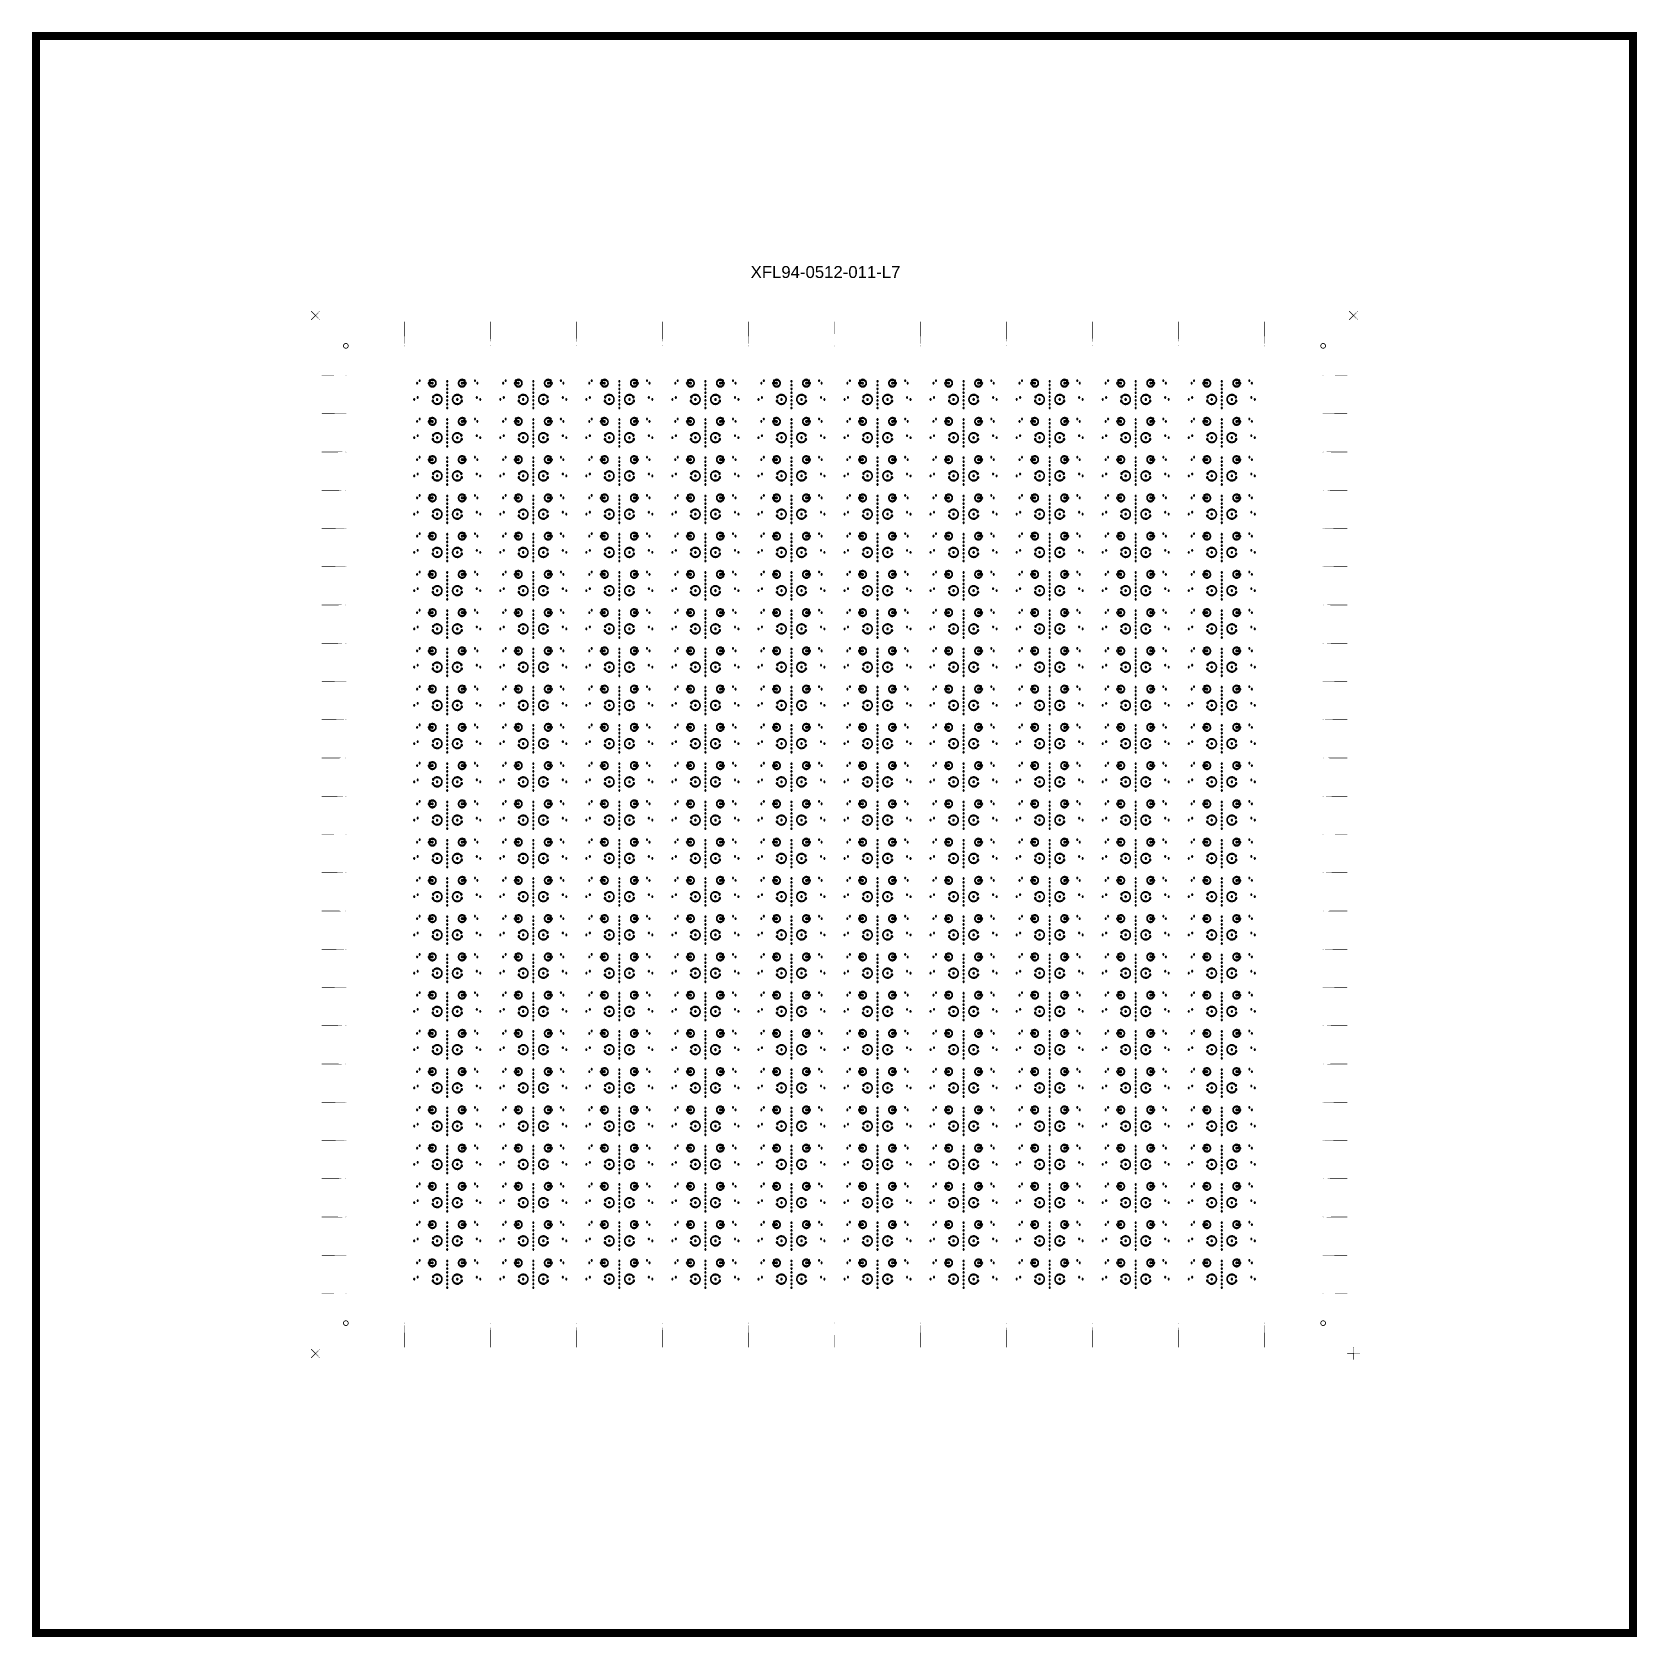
# Model space of a CAD drawing. Extents: x -100 to 100, y -100 to 100.
import ezdxf

# ---------------------------------------------------------------- set-up
doc = ezdxf.new("R2010")
doc.units = 0
doc.layers.get('0').update_dxf_attribs({"linetype": 'continuous'})
doc.layers.add('L7', color=7, linetype='continuous')
doc.styles.get("Standard").update_dxf_attribs({"font": 'ARIAL.TTF'})

msp = doc.modelspace()

# ---------------------------------------------------------------- texts
at = {"layer": 'L7'}
msp.add_text('XFL94-0512-011-L7', height=1.5, dxfattribs=at).set_placement((-10.5, 69.7))

# ---------------------------------------------------------------- blocks, each defined once
blk = doc.blocks.new('LDI_XFL94-0512-011_L7_B1')
at = {"layer": 'L7'}
for points in [[(-52.28, -53.58), (-52.29, -53.58), (-52.29, -53.58), (-52.3, -53.58), (-52.31, -53.59), (-52.32, -53.59), (-52.33, -53.6), (-52.33, -53.61), (-52.34, -53.62), (-52.34, -53.62), (-52.35, -53.63), (-52.35, -53.64), (-52.35, -53.65), (-52.35, -53.66), (-52.35, -53.67), (-52.34, -53.68), (-52.34, -53.69), (-52.33, -53.7), (-52.33, -53.71), (-52.32, -53.71), (-52.31, -53.72), (-52.3, -53.72), (-52.29, -53.73), (-52.29, -53.73), (-52.28, -53.73), (-52.27, -53.73), (-52.26, -53.73), (-52.25, -53.72), (-52.24, -53.72), (-52.23, -53.71), (-52.22, -53.71), (-52.22, -53.7), (-52.21, -53.69), (-52.21, -53.68), (-52.2, -53.67), (-52.2, -53.66), (-52.2, -53.65), (-52.2, -53.64), (-52.2, -53.63), (-52.21, -53.62), (-52.21, -53.62), (-52.22, -53.61), (-52.22, -53.6), (-52.23, -53.59), (-52.24, -53.59), (-52.25, -53.58), (-52.26, -53.58), (-52.27, -53.58), (-52.28, -53.58)], [(-51.97, -53.27), (-51.98, -53.27), (-51.99, -53.27), (-52, -53.27), (-52, -53.28), (-52.01, -53.28), (-52.02, -53.29), (-52.03, -53.3), (-52.03, -53.31), (-52.04, -53.31), (-52.04, -53.32), (-52.04, -53.33), (-52.04, -53.34), (-52.04, -53.35), (-52.04, -53.36), (-52.04, -53.37), (-52.03, -53.38), (-52.03, -53.39), (-52.02, -53.4), (-52.01, -53.4), (-52, -53.41), (-52, -53.41), (-51.99, -53.42), (-51.98, -53.42), (-51.97, -53.42), (-51.96, -53.42), (-51.95, -53.42), (-51.94, -53.41), (-51.93, -53.41), (-51.92, -53.4), (-51.91, -53.4), (-51.91, -53.39), (-51.9, -53.38), (-51.9, -53.37), (-51.89, -53.36), (-51.89, -53.35), (-51.89, -53.34), (-51.89, -53.33), (-51.89, -53.32), (-51.9, -53.31), (-51.9, -53.31), (-51.91, -53.3), (-51.91, -53.29), (-51.92, -53.28), (-51.93, -53.28), (-51.94, -53.27), (-51.95, -53.27), (-51.96, -53.27), (-51.97, -53.27)], [(-50.63, -53.26), (-50.66, -53.25), (-50.69, -53.25), (-50.72, -53.26), (-50.74, -53.28), (-50.76, -53.3), (-50.76, -53.33), (-50.76, -53.36), (-50.75, -53.39), (-50.73, -53.42), (-50.71, -53.43), (-50.68, -53.44), (-50.65, -53.44), (-50.62, -53.43), (-50.6, -53.41), (-50.58, -53.38), (-50.57, -53.35), (-50.58, -53.32), (-50.52, -53.29), (-50.46, -53.27), (-50.4, -53.26), (-50.34, -53.26), (-50.28, -53.26), (-50.23, -53.28), (-50.17, -53.31), (-50.12, -53.34), (-50.07, -53.38), (-50.03, -53.43), (-50, -53.48), (-49.98, -53.54), (-49.97, -53.6), (-49.96, -53.66), (-49.97, -53.72), (-49.98, -53.78), (-50.01, -53.83), (-50.04, -53.88), (-50.08, -53.93), (-50.12, -53.97), (-50.18, -54), (-50.23, -54.03), (-50.29, -54.04), (-50.35, -54.05), (-50.41, -54.04), (-50.47, -54.03), (-50.53, -54.01), (-50.58, -53.98), (-50.63, -53.94), (-50.67, -53.9), (-50.7, -53.85), (-50.73, -53.79), (-50.75, -53.73), (-50.73, -53.72), (-50.72, -53.71), (-50.43, -53.71), (-50.41, -53.73), (-50.39, -53.74), (-50.36, -53.75), (-50.33, -53.74), (-50.3, -53.73), (-50.28, -53.71), (-50.27, -53.68), (-50.26, -53.65), (-50.27, -53.62), (-50.28, -53.6), (-50.3, -53.58), (-50.33, -53.56), (-50.36, -53.56), (-50.39, -53.56), (-50.41, -53.57), (-50.43, -53.59), (-50.72, -53.59), (-50.74, -53.57), (-50.77, -53.56), (-50.8, -53.56), (-50.83, -53.56), (-50.85, -53.58), (-50.87, -53.6), (-50.89, -53.62), (-50.89, -53.65), (-50.89, -53.68), (-50.88, -53.71), (-50.86, -53.73), (-50.83, -53.74), (-50.81, -53.81), (-50.79, -53.87), (-50.75, -53.92), (-50.71, -53.98), (-50.66, -54.02), (-50.61, -54.06), (-50.55, -54.09), (-50.49, -54.11), (-50.42, -54.13), (-50.36, -54.13), (-50.29, -54.13), (-50.23, -54.11), (-50.17, -54.09), (-50.11, -54.06), (-50.05, -54.02), (-50.01, -53.98), (-49.96, -53.92), (-49.93, -53.87), (-49.91, -53.8), (-49.89, -53.74), (-49.88, -53.68), (-49.88, -53.61), (-49.89, -53.54), (-49.91, -53.48), (-49.94, -53.42), (-49.98, -53.36), (-50.02, -53.31), (-50.07, -53.27), (-50.13, -53.23), (-50.19, -53.21), (-50.25, -53.19), (-50.31, -53.18), (-50.38, -53.17), (-50.45, -53.18), (-50.51, -53.2), (-50.57, -53.22), (-50.63, -53.26)], [(-48.5, -53.34), (-48.51, -53.34), (-48.52, -53.34), (-48.53, -53.34), (-48.54, -53.35), (-48.55, -53.35), (-48.56, -53.36), (-48.56, -53.37), (-48.57, -53.38), (-48.57, -53.38), (-48.58, -53.39), (-48.58, -53.4), (-48.58, -53.41), (-48.58, -53.42), (-48.58, -53.43), (-48.57, -53.44), (-48.57, -53.45), (-48.56, -53.46), (-48.56, -53.47), (-48.55, -53.47), (-48.54, -53.48), (-48.53, -53.48), (-48.52, -53.49), (-48.51, -53.49), (-48.5, -53.49), (-48.49, -53.49), (-48.48, -53.49), (-48.47, -53.48), (-48.47, -53.48), (-48.46, -53.47), (-48.45, -53.47), (-48.44, -53.46), (-48.44, -53.45), (-48.43, -53.44), (-48.43, -53.43), (-48.43, -53.42), (-48.43, -53.41), (-48.43, -53.4), (-48.43, -53.39), (-48.43, -53.38), (-48.44, -53.38), (-48.44, -53.37), (-48.45, -53.36), (-48.46, -53.35), (-48.47, -53.35), (-48.47, -53.34), (-48.48, -53.34), (-48.49, -53.34), (-48.5, -53.34)], [(-48.5, -53.82), (-48.51, -53.82), (-48.52, -53.82), (-48.53, -53.82), (-48.54, -53.83), (-48.55, -53.83), (-48.56, -53.84), (-48.56, -53.85), (-48.57, -53.85), (-48.57, -53.86), (-48.58, -53.87), (-48.58, -53.88), (-48.58, -53.89), (-48.58, -53.9), (-48.58, -53.91), (-48.57, -53.92), (-48.57, -53.93), (-48.56, -53.94), (-48.56, -53.95), (-48.55, -53.95), (-48.54, -53.96), (-48.53, -53.96), (-48.52, -53.96), (-48.51, -53.97), (-48.5, -53.97), (-48.49, -53.97), (-48.48, -53.96), (-48.47, -53.96), (-48.47, -53.96), (-48.46, -53.95), (-48.45, -53.95), (-48.44, -53.94), (-48.44, -53.93), (-48.43, -53.92), (-48.43, -53.91), (-48.43, -53.9), (-48.43, -53.89), (-48.43, -53.88), (-48.43, -53.87), (-48.43, -53.86), (-48.44, -53.85), (-48.44, -53.85), (-48.45, -53.84), (-48.46, -53.83), (-48.47, -53.83), (-48.47, -53.82), (-48.48, -53.82), (-48.49, -53.82), (-48.5, -53.82)], [(-46.18, -53.74), (-46.15, -53.73), (-46.13, -53.71), (-46.12, -53.68), (-46.11, -53.65), (-46.12, -53.62), (-46.13, -53.6), (-46.15, -53.58), (-46.18, -53.56), (-46.21, -53.56), (-46.24, -53.56), (-46.26, -53.57), (-46.28, -53.59), (-46.57, -53.59), (-46.59, -53.57), (-46.62, -53.56), (-46.65, -53.56), (-46.68, -53.56), (-46.7, -53.58), (-46.72, -53.6), (-46.74, -53.62), (-46.74, -53.65), (-46.74, -53.68), (-46.72, -53.71), (-46.7, -53.73), (-46.68, -53.74), (-46.65, -53.75), (-46.62, -53.74), (-46.59, -53.73), (-46.57, -53.71), (-46.28, -53.71), (-46.27, -53.72), (-46.26, -53.73), (-46.28, -53.79), (-46.3, -53.85), (-46.34, -53.9), (-46.38, -53.94), (-46.43, -53.98), (-46.48, -54.01), (-46.54, -54.03), (-46.6, -54.04), (-46.66, -54.05), (-46.72, -54.04), (-46.78, -54.03), (-46.83, -54), (-46.88, -53.97), (-46.93, -53.93), (-46.97, -53.88), (-47, -53.83), (-47.02, -53.78), (-47.04, -53.72), (-47.04, -53.66), (-47.04, -53.6), (-47.02, -53.54), (-47, -53.48), (-46.97, -53.43), (-46.93, -53.38), (-46.89, -53.34), (-46.84, -53.31), (-46.78, -53.28), (-46.72, -53.26), (-46.66, -53.26), (-46.6, -53.26), (-46.54, -53.27), (-46.48, -53.29), (-46.43, -53.32), (-46.43, -53.35), (-46.43, -53.38), (-46.41, -53.41), (-46.39, -53.43), (-46.36, -53.44), (-46.33, -53.44), (-46.3, -53.43), (-46.27, -53.42), (-46.25, -53.39), (-46.24, -53.36), (-46.24, -53.33), (-46.25, -53.3), (-46.27, -53.28), (-46.29, -53.26), (-46.32, -53.25), (-46.35, -53.25), (-46.38, -53.26), (-46.43, -53.22), (-46.5, -53.2), (-46.56, -53.18), (-46.63, -53.17), (-46.69, -53.18), (-46.76, -53.19), (-46.82, -53.21), (-46.88, -53.23), (-46.94, -53.27), (-46.99, -53.31), (-47.03, -53.36), (-47.07, -53.42), (-47.09, -53.48), (-47.11, -53.54), (-47.12, -53.61), (-47.13, -53.68), (-47.12, -53.74), (-47.1, -53.8), (-47.08, -53.87), (-47.04, -53.92), (-47, -53.98), (-46.95, -54.02), (-46.9, -54.06), (-46.84, -54.09), (-46.78, -54.11), (-46.71, -54.13), (-46.65, -54.13), (-46.58, -54.13), (-46.52, -54.11), (-46.45, -54.09), (-46.4, -54.06), (-46.34, -54.02), (-46.29, -53.98), (-46.25, -53.92), (-46.22, -53.87), (-46.19, -53.81), (-46.18, -53.74)], [(-45.04, -53.27), (-45.05, -53.27), (-45.06, -53.27), (-45.07, -53.27), (-45.08, -53.28), (-45.09, -53.28), (-45.09, -53.29), (-45.1, -53.3), (-45.1, -53.31), (-45.11, -53.31), (-45.11, -53.32), (-45.11, -53.33), (-45.11, -53.34), (-45.11, -53.35), (-45.11, -53.36), (-45.11, -53.37), (-45.1, -53.38), (-45.1, -53.39), (-45.09, -53.4), (-45.09, -53.4), (-45.08, -53.41), (-45.07, -53.41), (-45.06, -53.42), (-45.05, -53.42), (-45.04, -53.42), (-45.03, -53.42), (-45.02, -53.42), (-45.01, -53.41), (-45, -53.41), (-44.99, -53.4), (-44.99, -53.4), (-44.98, -53.39), (-44.97, -53.38), (-44.97, -53.37), (-44.97, -53.36), (-44.97, -53.35), (-44.96, -53.34), (-44.97, -53.33), (-44.97, -53.32), (-44.97, -53.31), (-44.97, -53.31), (-44.98, -53.3), (-44.99, -53.29), (-44.99, -53.28), (-45, -53.28), (-45.01, -53.27), (-45.02, -53.27), (-45.03, -53.27), (-45.04, -53.27)], [(-44.73, -53.58), (-44.74, -53.58), (-44.75, -53.58), (-44.76, -53.58), (-44.77, -53.59), (-44.78, -53.59), (-44.78, -53.6), (-44.79, -53.61), (-44.8, -53.62), (-44.8, -53.62), (-44.8, -53.63), (-44.8, -53.64), (-44.81, -53.65), (-44.8, -53.66), (-44.8, -53.67), (-44.8, -53.68), (-44.8, -53.69), (-44.79, -53.7), (-44.78, -53.71), (-44.78, -53.71), (-44.77, -53.72), (-44.76, -53.72), (-44.75, -53.73), (-44.74, -53.73), (-44.73, -53.73), (-44.72, -53.73), (-44.71, -53.73), (-44.7, -53.72), (-44.69, -53.72), (-44.68, -53.71), (-44.68, -53.71), (-44.67, -53.7), (-44.67, -53.69), (-44.66, -53.68), (-44.66, -53.67), (-44.66, -53.66), (-44.66, -53.65), (-44.66, -53.64), (-44.66, -53.63), (-44.66, -53.62), (-44.67, -53.62), (-44.67, -53.61), (-44.68, -53.6), (-44.68, -53.59), (-44.69, -53.59), (-44.7, -53.58), (-44.71, -53.58), (-44.72, -53.58), (-44.73, -53.58)], [(-41.5, -53.58), (-41.51, -53.58), (-41.52, -53.58), (-41.53, -53.58), (-41.53, -53.59), (-41.54, -53.59), (-41.55, -53.6), (-41.56, -53.61), (-41.56, -53.62), (-41.57, -53.62), (-41.57, -53.63), (-41.57, -53.64), (-41.57, -53.65), (-41.57, -53.66), (-41.57, -53.67), (-41.57, -53.68), (-41.56, -53.69), (-41.56, -53.7), (-41.55, -53.71), (-41.54, -53.71), (-41.53, -53.72), (-41.53, -53.72), (-41.52, -53.73), (-41.51, -53.73), (-41.5, -53.73), (-41.49, -53.73), (-41.48, -53.73), (-41.47, -53.72), (-41.46, -53.72), (-41.45, -53.71), (-41.44, -53.71), (-41.44, -53.7), (-41.43, -53.69), (-41.43, -53.68), (-41.42, -53.67), (-41.42, -53.66), (-41.42, -53.65), (-41.42, -53.64), (-41.42, -53.63), (-41.43, -53.62), (-41.43, -53.62), (-41.44, -53.61), (-41.44, -53.6), (-41.45, -53.59), (-41.46, -53.59), (-41.47, -53.58), (-41.48, -53.58), (-41.49, -53.58), (-41.5, -53.58)], [(-41.19, -53.27), (-41.2, -53.27), (-41.21, -53.27), (-41.22, -53.27), (-41.23, -53.28), (-41.23, -53.28), (-41.24, -53.29), (-41.25, -53.3), (-41.25, -53.31), (-41.26, -53.31), (-41.26, -53.32), (-41.26, -53.33), (-41.26, -53.34), (-41.26, -53.35), (-41.26, -53.36), (-41.26, -53.37), (-41.25, -53.38), (-41.25, -53.39), (-41.24, -53.4), (-41.23, -53.4), (-41.23, -53.41), (-41.22, -53.41), (-41.21, -53.42), (-41.2, -53.42), (-41.19, -53.42), (-41.18, -53.42), (-41.17, -53.42), (-41.16, -53.41), (-41.15, -53.41), (-41.14, -53.4), (-41.13, -53.4), (-41.13, -53.39), (-41.12, -53.38), (-41.12, -53.37), (-41.12, -53.36), (-41.11, -53.35), (-41.11, -53.34), (-41.11, -53.33), (-41.12, -53.32), (-41.12, -53.31), (-41.12, -53.31), (-41.13, -53.3), (-41.13, -53.29), (-41.14, -53.28), (-41.15, -53.28), (-41.16, -53.27), (-41.17, -53.27), (-41.18, -53.27), (-41.19, -53.27)], [(-39.85, -53.26), (-39.88, -53.25), (-39.91, -53.25), (-39.94, -53.26), (-39.96, -53.28), (-39.98, -53.3), (-39.99, -53.33), (-39.98, -53.36), (-39.97, -53.39), (-39.95, -53.42), (-39.93, -53.43), (-39.9, -53.44), (-39.87, -53.44), (-39.84, -53.43), (-39.82, -53.41), (-39.8, -53.38), (-39.79, -53.35), (-39.8, -53.32), (-39.74, -53.29), (-39.69, -53.27), (-39.63, -53.26), (-39.57, -53.26), (-39.51, -53.26), (-39.45, -53.28), (-39.39, -53.31), (-39.34, -53.34), (-39.3, -53.38), (-39.26, -53.43), (-39.23, -53.48), (-39.2, -53.54), (-39.19, -53.6), (-39.19, -53.66), (-39.19, -53.72), (-39.21, -53.78), (-39.23, -53.83), (-39.26, -53.88), (-39.3, -53.93), (-39.35, -53.97), (-39.4, -54), (-39.45, -54.03), (-39.51, -54.04), (-39.57, -54.05), (-39.63, -54.04), (-39.69, -54.03), (-39.75, -54.01), (-39.8, -53.98), (-39.85, -53.94), (-39.89, -53.9), (-39.92, -53.85), (-39.95, -53.79), (-39.97, -53.73), (-39.95, -53.72), (-39.94, -53.71), (-39.66, -53.71), (-39.63, -53.73), (-39.61, -53.74), (-39.58, -53.75), (-39.55, -53.74), (-39.52, -53.73), (-39.5, -53.71), (-39.49, -53.68), (-39.49, -53.65), (-39.49, -53.62), (-39.5, -53.6), (-39.52, -53.58), (-39.55, -53.56), (-39.58, -53.56), (-39.61, -53.56), (-39.63, -53.57), (-39.66, -53.59), (-39.94, -53.59), (-39.96, -53.57), (-39.99, -53.56), (-40.02, -53.56), (-40.05, -53.56), (-40.08, -53.58), (-40.1, -53.6), (-40.11, -53.62), (-40.11, -53.65), (-40.11, -53.68), (-40.1, -53.71), (-40.08, -53.73), (-40.05, -53.74), (-40.03, -53.81), (-40.01, -53.87), (-39.98, -53.92), (-39.93, -53.98), (-39.89, -54.02), (-39.83, -54.06), (-39.77, -54.09), (-39.71, -54.11), (-39.65, -54.13), (-39.58, -54.13), (-39.51, -54.13), (-39.45, -54.11), (-39.39, -54.09), (-39.33, -54.06), (-39.27, -54.02), (-39.23, -53.98), (-39.19, -53.92), (-39.15, -53.87), (-39.13, -53.8), (-39.11, -53.74), (-39.1, -53.68), (-39.1, -53.61), (-39.11, -53.54), (-39.13, -53.48), (-39.16, -53.42), (-39.2, -53.36), (-39.24, -53.31), (-39.29, -53.27), (-39.35, -53.23), (-39.41, -53.21), (-39.47, -53.19), (-39.54, -53.18), (-39.6, -53.17), (-39.67, -53.18), (-39.73, -53.2), (-39.79, -53.22), (-39.85, -53.26)], [(-37.72, -53.34), (-37.73, -53.34), (-37.74, -53.34), (-37.75, -53.34), (-37.76, -53.35), (-37.77, -53.35), (-37.78, -53.36), (-37.78, -53.37), (-37.79, -53.38), (-37.79, -53.38), (-37.8, -53.39), (-37.8, -53.4), (-37.8, -53.41), (-37.8, -53.42), (-37.8, -53.43), (-37.79, -53.44), (-37.79, -53.45), (-37.78, -53.46), (-37.78, -53.47), (-37.77, -53.47), (-37.76, -53.48), (-37.75, -53.48), (-37.74, -53.49), (-37.73, -53.49), (-37.72, -53.49), (-37.71, -53.49), (-37.71, -53.49), (-37.7, -53.48), (-37.69, -53.48), (-37.68, -53.47), (-37.67, -53.47), (-37.67, -53.46), (-37.66, -53.45), (-37.66, -53.44), (-37.65, -53.43), (-37.65, -53.42), (-37.65, -53.41), (-37.65, -53.4), (-37.65, -53.39), (-37.66, -53.38), (-37.66, -53.38), (-37.67, -53.37), (-37.67, -53.36), (-37.68, -53.35), (-37.69, -53.35), (-37.7, -53.34), (-37.71, -53.34), (-37.71, -53.34), (-37.72, -53.34)], [(-37.72, -53.82), (-37.73, -53.82), (-37.74, -53.82), (-37.75, -53.82), (-37.76, -53.83), (-37.77, -53.83), (-37.78, -53.84), (-37.78, -53.85), (-37.79, -53.85), (-37.79, -53.86), (-37.8, -53.87), (-37.8, -53.88), (-37.8, -53.89), (-37.8, -53.9), (-37.8, -53.91), (-37.79, -53.92), (-37.79, -53.93), (-37.78, -53.94), (-37.78, -53.95), (-37.77, -53.95), (-37.76, -53.96), (-37.75, -53.96), (-37.74, -53.96), (-37.73, -53.97), (-37.72, -53.97), (-37.71, -53.97), (-37.71, -53.96), (-37.7, -53.96), (-37.69, -53.96), (-37.68, -53.95), (-37.67, -53.95), (-37.67, -53.94), (-37.66, -53.93), (-37.66, -53.92), (-37.65, -53.91), (-37.65, -53.9), (-37.65, -53.89), (-37.65, -53.88), (-37.65, -53.87), (-37.66, -53.86), (-37.66, -53.85), (-37.67, -53.85), (-37.67, -53.84), (-37.68, -53.83), (-37.69, -53.83), (-37.7, -53.82), (-37.71, -53.82), (-37.71, -53.82), (-37.72, -53.82)], [(-35.4, -53.74), (-35.37, -53.73), (-35.35, -53.71), (-35.34, -53.68), (-35.34, -53.65), (-35.34, -53.62), (-35.35, -53.6), (-35.37, -53.58), (-35.4, -53.56), (-35.43, -53.56), (-35.46, -53.56), (-35.48, -53.57), (-35.51, -53.59), (-35.79, -53.59), (-35.82, -53.57), (-35.84, -53.56), (-35.87, -53.56), (-35.9, -53.56), (-35.93, -53.58), (-35.95, -53.6), (-35.96, -53.62), (-35.96, -53.65), (-35.96, -53.68), (-35.95, -53.71), (-35.93, -53.73), (-35.9, -53.74), (-35.87, -53.75), (-35.84, -53.74), (-35.82, -53.73), (-35.79, -53.71), (-35.51, -53.71), (-35.49, -53.72), (-35.48, -53.73), (-35.5, -53.79), (-35.52, -53.85), (-35.56, -53.9), (-35.6, -53.94), (-35.65, -53.98), (-35.7, -54.01), (-35.76, -54.03), (-35.82, -54.04), (-35.88, -54.05), (-35.94, -54.04), (-36, -54.03), (-36.05, -54), (-36.1, -53.97), (-36.15, -53.93), (-36.19, -53.88), (-36.22, -53.83), (-36.24, -53.78), (-36.26, -53.72), (-36.26, -53.66), (-36.26, -53.6), (-36.25, -53.54), (-36.22, -53.48), (-36.19, -53.43), (-36.15, -53.38), (-36.11, -53.34), (-36.06, -53.31), (-36, -53.28), (-35.94, -53.26), (-35.88, -53.26), (-35.82, -53.26), (-35.76, -53.27), (-35.71, -53.29), (-35.65, -53.32), (-35.65, -53.35), (-35.65, -53.38), (-35.63, -53.41), (-35.61, -53.43), (-35.58, -53.44), (-35.55, -53.44), (-35.52, -53.43), (-35.5, -53.42), (-35.48, -53.39), (-35.47, -53.36), (-35.46, -53.33), (-35.47, -53.3), (-35.49, -53.28), (-35.51, -53.26), (-35.54, -53.25), (-35.57, -53.25), (-35.6, -53.26), (-35.66, -53.22), (-35.72, -53.2), (-35.78, -53.18), (-35.85, -53.17), (-35.91, -53.18), (-35.98, -53.19), (-36.04, -53.21), (-36.1, -53.23), (-36.16, -53.27), (-36.21, -53.31), (-36.25, -53.36), (-36.29, -53.42), (-36.32, -53.48), (-36.33, -53.54), (-36.35, -53.61), (-36.35, -53.68), (-36.34, -53.74), (-36.32, -53.8), (-36.3, -53.87), (-36.26, -53.92), (-36.22, -53.98), (-36.17, -54.02), (-36.12, -54.06), (-36.06, -54.09), (-36, -54.11), (-35.94, -54.13), (-35.87, -54.13), (-35.8, -54.13), (-35.74, -54.11), (-35.68, -54.09), (-35.62, -54.06), (-35.56, -54.02), (-35.52, -53.98), (-35.47, -53.92), (-35.44, -53.87), (-35.41, -53.81), (-35.4, -53.74)], [(-34.26, -53.27), (-34.27, -53.27), (-34.28, -53.27), (-34.29, -53.27), (-34.3, -53.28), (-34.31, -53.28), (-34.31, -53.29), (-34.32, -53.3), (-34.33, -53.31), (-34.33, -53.31), (-34.33, -53.32), (-34.34, -53.33), (-34.34, -53.34), (-34.34, -53.35), (-34.33, -53.36), (-34.33, -53.37), (-34.33, -53.38), (-34.32, -53.39), (-34.31, -53.4), (-34.31, -53.4), (-34.3, -53.41), (-34.29, -53.41), (-34.28, -53.42), (-34.27, -53.42), (-34.26, -53.42), (-34.25, -53.42), (-34.24, -53.42), (-34.23, -53.41), (-34.22, -53.41), (-34.22, -53.4), (-34.21, -53.4), (-34.2, -53.39), (-34.2, -53.38), (-34.19, -53.37), (-34.19, -53.36), (-34.19, -53.35), (-34.19, -53.34), (-34.19, -53.33), (-34.19, -53.32), (-34.19, -53.31), (-34.2, -53.31), (-34.2, -53.3), (-34.21, -53.29), (-34.22, -53.28), (-34.22, -53.28), (-34.23, -53.27), (-34.24, -53.27), (-34.25, -53.27), (-34.26, -53.27)], [(-33.95, -53.58), (-33.96, -53.58), (-33.97, -53.58), (-33.98, -53.58), (-33.99, -53.59), (-34, -53.59), (-34.01, -53.6), (-34.01, -53.61), (-34.02, -53.62), (-34.02, -53.62), (-34.02, -53.63), (-34.03, -53.64), (-34.03, -53.65), (-34.03, -53.66), (-34.02, -53.67), (-34.02, -53.68), (-34.02, -53.69), (-34.01, -53.7), (-34.01, -53.71), (-34, -53.71), (-33.99, -53.72), (-33.98, -53.72), (-33.97, -53.73), (-33.96, -53.73), (-33.95, -53.73), (-33.94, -53.73), (-33.93, -53.73), (-33.92, -53.72), (-33.91, -53.72), (-33.91, -53.71), (-33.9, -53.71), (-33.89, -53.7), (-33.89, -53.69), (-33.88, -53.68), (-33.88, -53.67), (-33.88, -53.66), (-33.88, -53.65), (-33.88, -53.64), (-33.88, -53.63), (-33.88, -53.62), (-33.89, -53.62), (-33.89, -53.61), (-33.9, -53.6), (-33.91, -53.59), (-33.91, -53.59), (-33.92, -53.58), (-33.93, -53.58), (-33.94, -53.58), (-33.95, -53.58)], [(-30.72, -53.58), (-30.73, -53.58), (-30.74, -53.58), (-30.75, -53.58), (-30.76, -53.59), (-30.76, -53.59), (-30.77, -53.6), (-30.78, -53.61), (-30.78, -53.62), (-30.79, -53.62), (-30.79, -53.63), (-30.79, -53.64), (-30.79, -53.65), (-30.79, -53.66), (-30.79, -53.67), (-30.79, -53.68), (-30.78, -53.69), (-30.78, -53.7), (-30.77, -53.71), (-30.76, -53.71), (-30.76, -53.72), (-30.75, -53.72), (-30.74, -53.73), (-30.73, -53.73), (-30.72, -53.73), (-30.71, -53.73), (-30.7, -53.73), (-30.69, -53.72), (-30.68, -53.72), (-30.67, -53.71), (-30.67, -53.71), (-30.66, -53.7), (-30.65, -53.69), (-30.65, -53.68), (-30.65, -53.67), (-30.64, -53.66), (-30.64, -53.65), (-30.64, -53.64), (-30.65, -53.63), (-30.65, -53.62), (-30.65, -53.62), (-30.66, -53.61), (-30.67, -53.6), (-30.67, -53.59), (-30.68, -53.59), (-30.69, -53.58), (-30.7, -53.58), (-30.71, -53.58), (-30.72, -53.58)], [(-30.41, -53.27), (-30.42, -53.27), (-30.43, -53.27), (-30.44, -53.27), (-30.45, -53.28), (-30.46, -53.28), (-30.46, -53.29), (-30.47, -53.3), (-30.47, -53.31), (-30.48, -53.31), (-30.48, -53.32), (-30.48, -53.33), (-30.48, -53.34), (-30.48, -53.35), (-30.48, -53.36), (-30.48, -53.37), (-30.47, -53.38), (-30.47, -53.39), (-30.46, -53.4), (-30.46, -53.4), (-30.45, -53.41), (-30.44, -53.41), (-30.43, -53.42), (-30.42, -53.42), (-30.41, -53.42), (-30.4, -53.42), (-30.39, -53.42), (-30.38, -53.41), (-30.37, -53.41), (-30.36, -53.4), (-30.36, -53.4), (-30.35, -53.39), (-30.34, -53.38), (-30.34, -53.37), (-30.34, -53.36), (-30.34, -53.35), (-30.33, -53.34), (-30.34, -53.33), (-30.34, -53.32), (-30.34, -53.31), (-30.34, -53.31), (-30.35, -53.3), (-30.36, -53.29), (-30.36, -53.28), (-30.37, -53.28), (-30.38, -53.27), (-30.39, -53.27), (-30.4, -53.27), (-30.41, -53.27)], [(-29.07, -53.26), (-29.1, -53.25), (-29.13, -53.25), (-29.16, -53.26), (-29.18, -53.28), (-29.2, -53.3), (-29.21, -53.33), (-29.21, -53.36), (-29.19, -53.39), (-29.18, -53.42), (-29.15, -53.43), (-29.12, -53.44), (-29.09, -53.44), (-29.06, -53.43), (-29.04, -53.41), (-29.02, -53.38), (-29.02, -53.35), (-29.02, -53.32), (-28.96, -53.29), (-28.91, -53.27), (-28.85, -53.26), (-28.79, -53.26), (-28.73, -53.26), (-28.67, -53.28), (-28.61, -53.31), (-28.56, -53.34), (-28.52, -53.38), (-28.48, -53.43), (-28.45, -53.48), (-28.42, -53.54), (-28.41, -53.6), (-28.41, -53.66), (-28.41, -53.72), (-28.43, -53.78), (-28.45, -53.83), (-28.48, -53.88), (-28.52, -53.93), (-28.57, -53.97), (-28.62, -54), (-28.67, -54.03), (-28.73, -54.04), (-28.79, -54.05), (-28.85, -54.04), (-28.91, -54.03), (-28.97, -54.01), (-29.02, -53.98), (-29.07, -53.94), (-29.11, -53.9), (-29.15, -53.85), (-29.17, -53.79), (-29.19, -53.73), (-29.18, -53.72), (-29.16, -53.71), (-28.88, -53.71), (-28.86, -53.73), (-28.83, -53.74), (-28.8, -53.75), (-28.77, -53.74), (-28.74, -53.73), (-28.72, -53.71), (-28.71, -53.68), (-28.71, -53.65), (-28.71, -53.62), (-28.72, -53.6), (-28.74, -53.58), (-28.77, -53.56), (-28.8, -53.56), (-28.83, -53.56), (-28.86, -53.57), (-28.88, -53.59), (-29.16, -53.59), (-29.19, -53.57), (-29.21, -53.56), (-29.24, -53.56), (-29.27, -53.56), (-29.3, -53.58), (-29.32, -53.6), (-29.33, -53.62), (-29.34, -53.65), (-29.33, -53.68), (-29.32, -53.71), (-29.3, -53.73), (-29.27, -53.74), (-29.26, -53.81), (-29.23, -53.87), (-29.2, -53.92), (-29.16, -53.98), (-29.11, -54.02), (-29.05, -54.06), (-28.99, -54.09), (-28.93, -54.11), (-28.87, -54.13), (-28.8, -54.13), (-28.74, -54.13), (-28.67, -54.11), (-28.61, -54.09), (-28.55, -54.06), (-28.5, -54.02), (-28.45, -53.98), (-28.41, -53.92), (-28.37, -53.87), (-28.35, -53.8), (-28.33, -53.74), (-28.32, -53.68), (-28.33, -53.61), (-28.34, -53.54), (-28.36, -53.48), (-28.38, -53.42), (-28.42, -53.36), (-28.46, -53.31), (-28.51, -53.27), (-28.57, -53.23), (-28.63, -53.21), (-28.69, -53.19), (-28.76, -53.18), (-28.82, -53.17), (-28.89, -53.18), (-28.95, -53.2), (-29.01, -53.22), (-29.07, -53.26)], [(-26.95, -53.34), (-26.96, -53.34), (-26.97, -53.34), (-26.97, -53.34), (-26.98, -53.35), (-26.99, -53.35), (-27, -53.36), (-27.01, -53.37), (-27.01, -53.38), (-27.02, -53.38), (-27.02, -53.39), (-27.02, -53.4), (-27.02, -53.41), (-27.02, -53.42), (-27.02, -53.43), (-27.02, -53.44), (-27.01, -53.45), (-27.01, -53.46), (-27, -53.47), (-26.99, -53.47), (-26.98, -53.48), (-26.97, -53.48), (-26.97, -53.49), (-26.96, -53.49), (-26.95, -53.49), (-26.94, -53.49), (-26.93, -53.49), (-26.92, -53.48), (-26.91, -53.48), (-26.9, -53.47), (-26.89, -53.47), (-26.89, -53.46), (-26.88, -53.45), (-26.88, -53.44), (-26.87, -53.43), (-26.87, -53.42), (-26.87, -53.41), (-26.87, -53.4), (-26.87, -53.39), (-26.88, -53.38), (-26.88, -53.38), (-26.89, -53.37), (-26.89, -53.36), (-26.9, -53.35), (-26.91, -53.35), (-26.92, -53.34), (-26.93, -53.34), (-26.94, -53.34), (-26.95, -53.34)], [(-26.95, -53.82), (-26.96, -53.82), (-26.97, -53.82), (-26.97, -53.82), (-26.98, -53.83), (-26.99, -53.83), (-27, -53.84), (-27.01, -53.85), (-27.01, -53.85), (-27.02, -53.86), (-27.02, -53.87), (-27.02, -53.88), (-27.02, -53.89), (-27.02, -53.9), (-27.02, -53.91), (-27.02, -53.92), (-27.01, -53.93), (-27.01, -53.94), (-27, -53.95), (-26.99, -53.95), (-26.98, -53.96), (-26.97, -53.96), (-26.97, -53.96), (-26.96, -53.97), (-26.95, -53.97), (-26.94, -53.97), (-26.93, -53.96), (-26.92, -53.96), (-26.91, -53.96), (-26.9, -53.95), (-26.89, -53.95), (-26.89, -53.94), (-26.88, -53.93), (-26.88, -53.92), (-26.87, -53.91), (-26.87, -53.9), (-26.87, -53.89), (-26.87, -53.88), (-26.87, -53.87), (-26.88, -53.86), (-26.88, -53.85), (-26.89, -53.85), (-26.89, -53.84), (-26.9, -53.83), (-26.91, -53.83), (-26.92, -53.82), (-26.93, -53.82), (-26.94, -53.82), (-26.95, -53.82)], [(-24.62, -53.74), (-24.59, -53.73), (-24.57, -53.71), (-24.56, -53.68), (-24.56, -53.65), (-24.56, -53.62), (-24.58, -53.6), (-24.6, -53.58), (-24.62, -53.56), (-24.65, -53.56), (-24.68, -53.56), (-24.71, -53.57), (-24.73, -53.59), (-25.02, -53.59), (-25.04, -53.57), (-25.06, -53.56), (-25.09, -53.56), (-25.12, -53.56), (-25.15, -53.58), (-25.17, -53.6), (-25.18, -53.62), (-25.19, -53.65), (-25.18, -53.68), (-25.17, -53.71), (-25.15, -53.73), (-25.12, -53.74), (-25.09, -53.75), (-25.06, -53.74), (-25.04, -53.73), (-25.02, -53.71), (-24.73, -53.71), (-24.72, -53.72), (-24.7, -53.73), (-24.72, -53.79), (-24.75, -53.85), (-24.78, -53.9), (-24.82, -53.94), (-24.87, -53.98), (-24.92, -54.01), (-24.98, -54.03), (-25.04, -54.04), (-25.1, -54.05), (-25.16, -54.04), (-25.22, -54.03), (-25.27, -54), (-25.33, -53.97), (-25.37, -53.93), (-25.41, -53.88), (-25.44, -53.83), (-25.47, -53.78), (-25.48, -53.72), (-25.49, -53.66), (-25.48, -53.6), (-25.47, -53.54), (-25.44, -53.48), (-25.41, -53.43), (-25.38, -53.38), (-25.33, -53.34), (-25.28, -53.31), (-25.22, -53.28), (-25.17, -53.26), (-25.11, -53.26), (-25.04, -53.26), (-24.98, -53.27), (-24.93, -53.29), (-24.87, -53.32), (-24.88, -53.35), (-24.87, -53.38), (-24.85, -53.41), (-24.83, -53.43), (-24.8, -53.44), (-24.77, -53.44), (-24.74, -53.43), (-24.72, -53.42), (-24.7, -53.39), (-24.69, -53.36), (-24.69, -53.33), (-24.69, -53.3), (-24.71, -53.28), (-24.73, -53.26), (-24.76, -53.25), (-24.79, -53.25), (-24.82, -53.26), (-24.88, -53.22), (-24.94, -53.2), (-25, -53.18), (-25.07, -53.17), (-25.14, -53.18), (-25.2, -53.19), (-25.26, -53.21), (-25.32, -53.23), (-25.38, -53.27), (-25.43, -53.31), (-25.47, -53.36), (-25.51, -53.42), (-25.54, -53.48), (-25.56, -53.54), (-25.57, -53.61), (-25.57, -53.68), (-25.56, -53.74), (-25.54, -53.8), (-25.52, -53.87), (-25.49, -53.92), (-25.44, -53.98), (-25.4, -54.02), (-25.34, -54.06), (-25.28, -54.09), (-25.22, -54.11), (-25.16, -54.13), (-25.09, -54.13), (-25.02, -54.13), (-24.96, -54.11), (-24.9, -54.09), (-24.84, -54.06), (-24.78, -54.02), (-24.74, -53.98), (-24.7, -53.92), (-24.66, -53.87), (-24.64, -53.81), (-24.62, -53.74)], [(-23.48, -53.27), (-23.49, -53.27), (-23.5, -53.27), (-23.51, -53.27), (-23.52, -53.28), (-23.53, -53.28), (-23.54, -53.29), (-23.54, -53.3), (-23.55, -53.31), (-23.55, -53.31), (-23.56, -53.32), (-23.56, -53.33), (-23.56, -53.34), (-23.56, -53.35), (-23.56, -53.36), (-23.55, -53.37), (-23.55, -53.38), (-23.54, -53.39), (-23.54, -53.4), (-23.53, -53.4), (-23.52, -53.41), (-23.51, -53.41), (-23.5, -53.42), (-23.49, -53.42), (-23.48, -53.42), (-23.47, -53.42), (-23.46, -53.42), (-23.45, -53.41), (-23.45, -53.41), (-23.44, -53.4), (-23.43, -53.4), (-23.42, -53.39), (-23.42, -53.38), (-23.41, -53.37), (-23.41, -53.36), (-23.41, -53.35), (-23.41, -53.34), (-23.41, -53.33), (-23.41, -53.32), (-23.41, -53.31), (-23.42, -53.31), (-23.42, -53.3), (-23.43, -53.29), (-23.44, -53.28), (-23.45, -53.28), (-23.45, -53.27), (-23.46, -53.27), (-23.47, -53.27), (-23.48, -53.27)], [(-23.17, -53.58), (-23.18, -53.58), (-23.19, -53.58), (-23.2, -53.58), (-23.21, -53.59), (-23.22, -53.59), (-23.23, -53.6), (-23.23, -53.61), (-23.24, -53.62), (-23.24, -53.62), (-23.25, -53.63), (-23.25, -53.64), (-23.25, -53.65), (-23.25, -53.66), (-23.25, -53.67), (-23.24, -53.68), (-23.24, -53.69), (-23.23, -53.7), (-23.23, -53.71), (-23.22, -53.71), (-23.21, -53.72), (-23.2, -53.72), (-23.19, -53.73), (-23.18, -53.73), (-23.17, -53.73), (-23.16, -53.73), (-23.15, -53.73), (-23.14, -53.72), (-23.14, -53.72), (-23.13, -53.71), (-23.12, -53.71), (-23.11, -53.7), (-23.11, -53.69), (-23.1, -53.68), (-23.1, -53.67), (-23.1, -53.66), (-23.1, -53.65), (-23.1, -53.64), (-23.1, -53.63), (-23.1, -53.62), (-23.11, -53.62), (-23.11, -53.61), (-23.12, -53.6), (-23.13, -53.59), (-23.14, -53.59), (-23.14, -53.58), (-23.15, -53.58), (-23.16, -53.58), (-23.17, -53.58)], [(-19.94, -53.58), (-19.95, -53.58), (-19.96, -53.58), (-19.97, -53.58), (-19.98, -53.59), (-19.99, -53.59), (-19.99, -53.6), (-20, -53.61), (-20.01, -53.62), (-20.01, -53.62), (-20.01, -53.63), (-20.01, -53.64), (-20.02, -53.65), (-20.01, -53.66), (-20.01, -53.67), (-20.01, -53.68), (-20.01, -53.69), (-20, -53.7), (-19.99, -53.71), (-19.99, -53.71), (-19.98, -53.72), (-19.97, -53.72), (-19.96, -53.73), (-19.95, -53.73), (-19.94, -53.73), (-19.93, -53.73), (-19.92, -53.73), (-19.91, -53.72), (-19.9, -53.72), (-19.89, -53.71), (-19.89, -53.71), (-19.88, -53.7), (-19.88, -53.69), (-19.87, -53.68), (-19.87, -53.67), (-19.87, -53.66), (-19.87, -53.65), (-19.87, -53.64), (-19.87, -53.63), (-19.87, -53.62), (-19.88, -53.62), (-19.88, -53.61), (-19.89, -53.6), (-19.89, -53.59), (-19.9, -53.59), (-19.91, -53.58), (-19.92, -53.58), (-19.93, -53.58), (-19.94, -53.58)], [(-19.63, -53.27), (-19.64, -53.27), (-19.65, -53.27), (-19.66, -53.27), (-19.67, -53.28), (-19.68, -53.28), (-19.68, -53.29), (-19.69, -53.3), (-19.7, -53.31), (-19.7, -53.31), (-19.7, -53.32), (-19.71, -53.33), (-19.71, -53.34), (-19.71, -53.35), (-19.7, -53.36), (-19.7, -53.37), (-19.7, -53.38), (-19.69, -53.39), (-19.68, -53.4), (-19.68, -53.4), (-19.67, -53.41), (-19.66, -53.41), (-19.65, -53.42), (-19.64, -53.42), (-19.63, -53.42), (-19.62, -53.42), (-19.61, -53.42), (-19.6, -53.41), (-19.59, -53.41), (-19.59, -53.4), (-19.58, -53.4), (-19.57, -53.39), (-19.57, -53.38), (-19.56, -53.37), (-19.56, -53.36), (-19.56, -53.35), (-19.56, -53.34), (-19.56, -53.33), (-19.56, -53.32), (-19.56, -53.31), (-19.57, -53.31), (-19.57, -53.3), (-19.58, -53.29), (-19.59, -53.28), (-19.59, -53.28), (-19.6, -53.27), (-19.61, -53.27), (-19.62, -53.27), (-19.63, -53.27)], [(-18.29, -53.26), (-18.32, -53.25), (-18.35, -53.25), (-18.38, -53.26), (-18.4, -53.28), (-18.42, -53.3), (-18.43, -53.33), (-18.43, -53.36), (-18.42, -53.39), (-18.4, -53.42), (-18.37, -53.43), (-18.34, -53.44), (-18.31, -53.44), (-18.28, -53.43), (-18.26, -53.41), (-18.24, -53.38), (-18.24, -53.35), (-18.24, -53.32), (-18.19, -53.29), (-18.13, -53.27), (-18.07, -53.26), (-18.01, -53.26), (-17.95, -53.26), (-17.89, -53.28), (-17.83, -53.31), (-17.78, -53.34), (-17.74, -53.38), (-17.7, -53.43), (-17.67, -53.48), (-17.65, -53.54), (-17.63, -53.6), (-17.63, -53.66), (-17.63, -53.72), (-17.65, -53.78), (-17.67, -53.83), (-17.7, -53.88), (-17.74, -53.93), (-17.79, -53.97), (-17.84, -54), (-17.9, -54.03), (-17.95, -54.04), (-18.01, -54.05), (-18.08, -54.04), (-18.14, -54.03), (-18.19, -54.01), (-18.24, -53.98), (-18.29, -53.94), (-18.33, -53.9), (-18.37, -53.85), (-18.39, -53.79), (-18.41, -53.73), (-18.4, -53.72), (-18.39, -53.71), (-18.1, -53.71), (-18.08, -53.73), (-18.05, -53.74), (-18.02, -53.75), (-17.99, -53.74), (-17.97, -53.73), (-17.95, -53.71), (-17.93, -53.68), (-17.93, -53.65), (-17.93, -53.62), (-17.95, -53.6), (-17.97, -53.58), (-17.99, -53.56), (-18.02, -53.56), (-18.05, -53.56), (-18.08, -53.57), (-18.1, -53.59), (-18.39, -53.59), (-18.41, -53.57), (-18.43, -53.56), (-18.46, -53.56), (-18.49, -53.56), (-18.52, -53.58), (-18.54, -53.6), (-18.55, -53.62), (-18.56, -53.65), (-18.55, -53.68), (-18.54, -53.71), (-18.52, -53.73), (-18.49, -53.74), (-18.48, -53.81), (-18.45, -53.87), (-18.42, -53.92), (-18.38, -53.98), (-18.33, -54.02), (-18.28, -54.06), (-18.22, -54.09), (-18.15, -54.11), (-18.09, -54.13), (-18.02, -54.13), (-17.96, -54.13), (-17.89, -54.11), (-17.83, -54.09), (-17.77, -54.06), (-17.72, -54.02), (-17.67, -53.98), (-17.63, -53.92), (-17.6, -53.87), (-17.57, -53.8), (-17.55, -53.74), (-17.55, -53.68), (-17.55, -53.61), (-17.56, -53.54), (-17.58, -53.48), (-17.61, -53.42), (-17.64, -53.36), (-17.68, -53.31), (-17.73, -53.27), (-17.79, -53.23), (-17.85, -53.21), (-17.91, -53.19), (-17.98, -53.18), (-18.04, -53.17), (-18.11, -53.18), (-18.17, -53.2), (-18.24, -53.22), (-18.29, -53.26)], [(-16.17, -53.34), (-16.18, -53.34), (-16.19, -53.34), (-16.2, -53.34), (-16.21, -53.35), (-16.21, -53.35), (-16.22, -53.36), (-16.23, -53.37), (-16.23, -53.38), (-16.24, -53.38), (-16.24, -53.39), (-16.24, -53.4), (-16.24, -53.41), (-16.24, -53.42), (-16.24, -53.43), (-16.24, -53.44), (-16.23, -53.45), (-16.23, -53.46), (-16.22, -53.47), (-16.21, -53.47), (-16.21, -53.48), (-16.2, -53.48), (-16.19, -53.49), (-16.18, -53.49), (-16.17, -53.49), (-16.16, -53.49), (-16.15, -53.49), (-16.14, -53.48), (-16.13, -53.48), (-16.12, -53.47), (-16.11, -53.47), (-16.11, -53.46), (-16.1, -53.45), (-16.1, -53.44), (-16.1, -53.43), (-16.09, -53.42), (-16.09, -53.41), (-16.09, -53.4), (-16.1, -53.39), (-16.1, -53.38), (-16.1, -53.38), (-16.11, -53.37), (-16.11, -53.36), (-16.12, -53.35), (-16.13, -53.35), (-16.14, -53.34), (-16.15, -53.34), (-16.16, -53.34), (-16.17, -53.34)], [(-16.17, -53.82), (-16.18, -53.82), (-16.19, -53.82), (-16.2, -53.82), (-16.21, -53.83), (-16.21, -53.83), (-16.22, -53.84), (-16.23, -53.85), (-16.23, -53.85), (-16.24, -53.86), (-16.24, -53.87), (-16.24, -53.88), (-16.24, -53.89), (-16.24, -53.9), (-16.24, -53.91), (-16.24, -53.92), (-16.23, -53.93), (-16.23, -53.94), (-16.22, -53.95), (-16.21, -53.95), (-16.21, -53.96), (-16.2, -53.96), (-16.19, -53.96), (-16.18, -53.97), (-16.17, -53.97), (-16.16, -53.97), (-16.15, -53.96), (-16.14, -53.96), (-16.13, -53.96), (-16.12, -53.95), (-16.11, -53.95), (-16.11, -53.94), (-16.1, -53.93), (-16.1, -53.92), (-16.1, -53.91), (-16.09, -53.9), (-16.09, -53.89), (-16.09, -53.88), (-16.1, -53.87), (-16.1, -53.86), (-16.1, -53.85), (-16.11, -53.85), (-16.11, -53.84), (-16.12, -53.83), (-16.13, -53.83), (-16.14, -53.82), (-16.15, -53.82), (-16.16, -53.82), (-16.17, -53.82)], [(-13.84, -53.74), (-13.82, -53.73), (-13.8, -53.71), (-13.78, -53.68), (-13.78, -53.65), (-13.78, -53.62), (-13.8, -53.6), (-13.82, -53.58), (-13.84, -53.56), (-13.87, -53.56), (-13.9, -53.56), (-13.93, -53.57), (-13.95, -53.59), (-14.24, -53.59), (-14.26, -53.57), (-14.28, -53.56), (-14.31, -53.56), (-14.34, -53.56), (-14.37, -53.58), (-14.39, -53.6), (-14.4, -53.62), (-14.41, -53.65), (-14.4, -53.68), (-14.39, -53.71), (-14.37, -53.73), (-14.34, -53.74), (-14.31, -53.75), (-14.28, -53.74), (-14.26, -53.73), (-14.24, -53.71), (-13.95, -53.71), (-13.94, -53.72), (-13.92, -53.73), (-13.94, -53.79), (-13.97, -53.85), (-14, -53.9), (-14.04, -53.94), (-14.09, -53.98), (-14.14, -54.01), (-14.2, -54.03), (-14.26, -54.04), (-14.32, -54.05), (-14.38, -54.04), (-14.44, -54.03), (-14.5, -54), (-14.55, -53.97), (-14.59, -53.93), (-14.63, -53.88), (-14.66, -53.83), (-14.69, -53.78), (-14.7, -53.72), (-14.71, -53.66), (-14.7, -53.6), (-14.69, -53.54), (-14.67, -53.48), (-14.64, -53.43), (-14.6, -53.38), (-14.55, -53.34), (-14.5, -53.31), (-14.45, -53.28), (-14.39, -53.26), (-14.33, -53.26), (-14.27, -53.26), (-14.21, -53.27), (-14.15, -53.29), (-14.1, -53.32), (-14.1, -53.35), (-14.09, -53.38), (-14.07, -53.41), (-14.05, -53.43), (-14.02, -53.44), (-13.99, -53.44), (-13.96, -53.43), (-13.94, -53.42), (-13.92, -53.39), (-13.91, -53.36), (-13.91, -53.33), (-13.91, -53.3), (-13.93, -53.28), (-13.95, -53.26), (-13.98, -53.25), (-14.01, -53.25), (-14.04, -53.26), (-14.1, -53.22), (-14.16, -53.2), (-14.22, -53.18), (-14.29, -53.17), (-14.36, -53.18), (-14.42, -53.19), (-14.49, -53.21), (-14.55, -53.23), (-14.6, -53.27), (-14.65, -53.31), (-14.69, -53.36), (-14.73, -53.42), (-14.76, -53.48), (-14.78, -53.54), (-14.79, -53.61), (-14.79, -53.68), (-14.78, -53.74), (-14.77, -53.8), (-14.74, -53.87), (-14.71, -53.92), (-14.67, -53.98), (-14.62, -54.02), (-14.56, -54.06), (-14.51, -54.09), (-14.44, -54.11), (-14.38, -54.13), (-14.31, -54.13), (-14.25, -54.13), (-14.18, -54.11), (-14.12, -54.09), (-14.06, -54.06), (-14.01, -54.02), (-13.96, -53.98), (-13.92, -53.92), (-13.88, -53.87), (-13.86, -53.81), (-13.84, -53.74)], [(-12.7, -53.27), (-12.71, -53.27), (-12.72, -53.27), (-12.73, -53.27), (-12.74, -53.28), (-12.75, -53.28), (-12.76, -53.29), (-12.76, -53.3), (-12.77, -53.31), (-12.77, -53.31), (-12.78, -53.32), (-12.78, -53.33), (-12.78, -53.34), (-12.78, -53.35), (-12.78, -53.36), (-12.77, -53.37), (-12.77, -53.38), (-12.76, -53.39), (-12.76, -53.4), (-12.75, -53.4), (-12.74, -53.41), (-12.73, -53.41), (-12.72, -53.42), (-12.71, -53.42), (-12.7, -53.42), (-12.69, -53.42), (-12.68, -53.42), (-12.68, -53.41), (-12.67, -53.41), (-12.66, -53.4), (-12.65, -53.4), (-12.64, -53.39), (-12.64, -53.38), (-12.64, -53.37), (-12.63, -53.36), (-12.63, -53.35), (-12.63, -53.34), (-12.63, -53.33), (-12.63, -53.32), (-12.64, -53.31), (-12.64, -53.31), (-12.64, -53.3), (-12.65, -53.29), (-12.66, -53.28), (-12.67, -53.28), (-12.68, -53.27), (-12.68, -53.27), (-12.69, -53.27), (-12.7, -53.27)], [(-12.4, -53.58), (-12.4, -53.58), (-12.41, -53.58), (-12.42, -53.58), (-12.43, -53.59), (-12.44, -53.59), (-12.45, -53.6), (-12.45, -53.61), (-12.46, -53.62), (-12.46, -53.62), (-12.47, -53.63), (-12.47, -53.64), (-12.47, -53.65), (-12.47, -53.66), (-12.47, -53.67), (-12.46, -53.68), (-12.46, -53.69), (-12.45, -53.7), (-12.45, -53.71), (-12.44, -53.71), (-12.43, -53.72), (-12.42, -53.72), (-12.41, -53.73), (-12.4, -53.73), (-12.4, -53.73), (-12.39, -53.73), (-12.38, -53.73), (-12.37, -53.72), (-12.36, -53.72), (-12.35, -53.71), (-12.34, -53.71), (-12.34, -53.7), (-12.33, -53.69), (-12.33, -53.68), (-12.32, -53.67), (-12.32, -53.66), (-12.32, -53.65), (-12.32, -53.64), (-12.32, -53.63), (-12.33, -53.62), (-12.33, -53.62), (-12.34, -53.61), (-12.34, -53.6), (-12.35, -53.59), (-12.36, -53.59), (-12.37, -53.58), (-12.38, -53.58), (-12.39, -53.58), (-12.4, -53.58)], [(-9.16, -53.58), (-9.17, -53.58), (-9.18, -53.58), (-9.19, -53.58), (-9.2, -53.59), (-9.21, -53.59), (-9.21, -53.6), (-9.22, -53.61), (-9.23, -53.62), (-9.23, -53.62), (-9.23, -53.63), (-9.24, -53.64), (-9.24, -53.65), (-9.24, -53.66), (-9.23, -53.67), (-9.23, -53.68), (-9.23, -53.69), (-9.22, -53.7), (-9.21, -53.71), (-9.21, -53.71), (-9.2, -53.72), (-9.19, -53.72), (-9.18, -53.73), (-9.17, -53.73), (-9.16, -53.73), (-9.15, -53.73), (-9.14, -53.73), (-9.13, -53.72), (-9.12, -53.72), (-9.12, -53.71), (-9.11, -53.71), (-9.1, -53.7), (-9.1, -53.69), (-9.09, -53.68), (-9.09, -53.67), (-9.09, -53.66), (-9.09, -53.65), (-9.09, -53.64), (-9.09, -53.63), (-9.09, -53.62), (-9.1, -53.62), (-9.1, -53.61), (-9.11, -53.6), (-9.12, -53.59), (-9.12, -53.59), (-9.13, -53.58), (-9.14, -53.58), (-9.15, -53.58), (-9.16, -53.58)], [(-8.85, -53.27), (-8.86, -53.27), (-8.87, -53.27), (-8.88, -53.27), (-8.89, -53.28), (-8.9, -53.28), (-8.91, -53.29), (-8.91, -53.3), (-8.92, -53.31), (-8.92, -53.31), (-8.93, -53.32), (-8.93, -53.33), (-8.93, -53.34), (-8.93, -53.35), (-8.93, -53.36), (-8.92, -53.37), (-8.92, -53.38), (-8.91, -53.39), (-8.91, -53.4), (-8.9, -53.4), (-8.89, -53.41), (-8.88, -53.41), (-8.87, -53.42), (-8.86, -53.42), (-8.85, -53.42), (-8.84, -53.42), (-8.83, -53.42), (-8.82, -53.41), (-8.82, -53.41), (-8.81, -53.4), (-8.8, -53.4), (-8.79, -53.39), (-8.79, -53.38), (-8.78, -53.37), (-8.78, -53.36), (-8.78, -53.35), (-8.78, -53.34), (-8.78, -53.33), (-8.78, -53.32), (-8.78, -53.31), (-8.79, -53.31), (-8.79, -53.3), (-8.8, -53.29), (-8.81, -53.28), (-8.82, -53.28), (-8.82, -53.27), (-8.83, -53.27), (-8.84, -53.27), (-8.85, -53.27)], [(-7.51, -53.26), (-7.54, -53.25), (-7.57, -53.25), (-7.6, -53.26), (-7.63, -53.28), (-7.64, -53.3), (-7.65, -53.33), (-7.65, -53.36), (-7.64, -53.39), (-7.62, -53.42), (-7.59, -53.43), (-7.56, -53.44), (-7.53, -53.44), (-7.51, -53.43), (-7.48, -53.41), (-7.47, -53.38), (-7.46, -53.35), (-7.46, -53.32), (-7.41, -53.29), (-7.35, -53.27), (-7.29, -53.26), (-7.23, -53.26), (-7.17, -53.26), (-7.11, -53.28), (-7.06, -53.31), (-7, -53.34), (-6.96, -53.38), (-6.92, -53.43), (-6.89, -53.48), (-6.87, -53.54), (-6.85, -53.6), (-6.85, -53.66), (-6.86, -53.72), (-6.87, -53.78), (-6.89, -53.83), (-6.92, -53.88), (-6.96, -53.93), (-7.01, -53.97), (-7.06, -54), (-7.12, -54.03), (-7.18, -54.04), (-7.24, -54.05), (-7.3, -54.04), (-7.36, -54.03), (-7.41, -54.01), (-7.47, -53.98), (-7.51, -53.94), (-7.56, -53.9), (-7.59, -53.85), (-7.62, -53.79), (-7.63, -53.73), (-7.62, -53.72), (-7.61, -53.71), (-7.32, -53.71), (-7.3, -53.73), (-7.27, -53.74), (-7.24, -53.75), (-7.21, -53.74), (-7.19, -53.73), (-7.17, -53.71), (-7.15, -53.68), (-7.15, -53.65), (-7.15, -53.62), (-7.17, -53.6), (-7.19, -53.58), (-7.21, -53.56), (-7.24, -53.56), (-7.27, -53.56), (-7.3, -53.57), (-7.32, -53.59), (-7.61, -53.59), (-7.63, -53.57), (-7.66, -53.56), (-7.68, -53.56), (-7.71, -53.56), (-7.74, -53.58), (-7.76, -53.6), (-7.77, -53.62), (-7.78, -53.65), (-7.77, -53.68), (-7.76, -53.71), (-7.74, -53.73), (-7.72, -53.74), (-7.7, -53.81), (-7.67, -53.87), (-7.64, -53.92), (-7.6, -53.98), (-7.55, -54.02), (-7.5, -54.06), (-7.44, -54.09), (-7.38, -54.11), (-7.31, -54.13), (-7.24, -54.13), (-7.18, -54.13), (-7.11, -54.11), (-7.05, -54.09), (-6.99, -54.06), (-6.94, -54.02), (-6.89, -53.98), (-6.85, -53.92), (-6.82, -53.87), (-6.79, -53.8), (-6.77, -53.74), (-6.77, -53.68), (-6.77, -53.61), (-6.78, -53.54), (-6.8, -53.48), (-6.83, -53.42), (-6.86, -53.36), (-6.91, -53.31), (-6.96, -53.27), (-7.01, -53.23), (-7.07, -53.21), (-7.13, -53.19), (-7.2, -53.18), (-7.27, -53.17), (-7.33, -53.18), (-7.4, -53.2), (-7.46, -53.22), (-7.51, -53.26)], [(-5.39, -53.34), (-5.4, -53.34), (-5.41, -53.34), (-5.42, -53.34), (-5.43, -53.35), (-5.43, -53.35), (-5.44, -53.36), (-5.45, -53.37), (-5.45, -53.38), (-5.46, -53.38), (-5.46, -53.39), (-5.46, -53.4), (-5.46, -53.41), (-5.46, -53.42), (-5.46, -53.43), (-5.46, -53.44), (-5.45, -53.45), (-5.45, -53.46), (-5.44, -53.47), (-5.43, -53.47), (-5.43, -53.48), (-5.42, -53.48), (-5.41, -53.49), (-5.4, -53.49), (-5.39, -53.49), (-5.38, -53.49), (-5.37, -53.49), (-5.36, -53.48), (-5.35, -53.48), (-5.34, -53.47), (-5.34, -53.47), (-5.33, -53.46), (-5.32, -53.45), (-5.32, -53.44), (-5.32, -53.43), (-5.31, -53.42), (-5.31, -53.41), (-5.31, -53.4), (-5.32, -53.39), (-5.32, -53.38), (-5.32, -53.38), (-5.33, -53.37), (-5.34, -53.36), (-5.34, -53.35), (-5.35, -53.35), (-5.36, -53.34), (-5.37, -53.34), (-5.38, -53.34), (-5.39, -53.34)], [(-5.39, -53.82), (-5.4, -53.82), (-5.41, -53.82), (-5.42, -53.82), (-5.43, -53.83), (-5.43, -53.83), (-5.44, -53.84), (-5.45, -53.85), (-5.45, -53.85), (-5.46, -53.86), (-5.46, -53.87), (-5.46, -53.88), (-5.46, -53.89), (-5.46, -53.9), (-5.46, -53.91), (-5.46, -53.92), (-5.45, -53.93), (-5.45, -53.94), (-5.44, -53.95), (-5.43, -53.95), (-5.43, -53.96), (-5.42, -53.96), (-5.41, -53.96), (-5.4, -53.97), (-5.39, -53.97), (-5.38, -53.97), (-5.37, -53.96), (-5.36, -53.96), (-5.35, -53.96), (-5.34, -53.95), (-5.34, -53.95), (-5.33, -53.94), (-5.32, -53.93), (-5.32, -53.92), (-5.32, -53.91), (-5.31, -53.9), (-5.31, -53.89), (-5.31, -53.88), (-5.32, -53.87), (-5.32, -53.86), (-5.32, -53.85), (-5.33, -53.85), (-5.34, -53.84), (-5.34, -53.83), (-5.35, -53.83), (-5.36, -53.82), (-5.37, -53.82), (-5.38, -53.82), (-5.39, -53.82)], [(-3.06, -53.74), (-3.04, -53.73), (-3.02, -53.71), (-3, -53.68), (-3, -53.65), (-3, -53.62), (-3.02, -53.6), (-3.04, -53.58), (-3.06, -53.56), (-3.09, -53.56), (-3.12, -53.56), (-3.15, -53.57), (-3.17, -53.59), (-3.46, -53.59), (-3.48, -53.57), (-3.51, -53.56), (-3.54, -53.56), (-3.56, -53.56), (-3.59, -53.58), (-3.61, -53.6), (-3.62, -53.62), (-3.63, -53.65), (-3.62, -53.68), (-3.61, -53.71), (-3.59, -53.73), (-3.56, -53.74), (-3.54, -53.75), (-3.51, -53.74), (-3.48, -53.73), (-3.46, -53.71), (-3.17, -53.71), (-3.16, -53.72), (-3.15, -53.73), (-3.16, -53.79), (-3.19, -53.85), (-3.22, -53.9), (-3.26, -53.94), (-3.31, -53.98), (-3.36, -54.01), (-3.42, -54.03), (-3.48, -54.04), (-3.54, -54.05), (-3.6, -54.04), (-3.66, -54.03), (-3.72, -54), (-3.77, -53.97), (-3.81, -53.93), (-3.85, -53.88), (-3.89, -53.83), (-3.91, -53.78), (-3.92, -53.72), (-3.93, -53.66), (-3.92, -53.6), (-3.91, -53.54), (-3.89, -53.48), (-3.86, -53.43), (-3.82, -53.38), (-3.77, -53.34), (-3.72, -53.31), (-3.67, -53.28), (-3.61, -53.26), (-3.55, -53.26), (-3.49, -53.26), (-3.43, -53.27), (-3.37, -53.29), (-3.32, -53.32), (-3.32, -53.35), (-3.31, -53.38), (-3.3, -53.41), (-3.27, -53.43), (-3.24, -53.44), (-3.21, -53.44), (-3.19, -53.43), (-3.16, -53.42), (-3.14, -53.39), (-3.13, -53.36), (-3.13, -53.33), (-3.14, -53.3), (-3.15, -53.28), (-3.18, -53.26), (-3.2, -53.25), (-3.23, -53.25), (-3.26, -53.26), (-3.32, -53.22), (-3.38, -53.2), (-3.45, -53.18), (-3.51, -53.17), (-3.58, -53.18), (-3.64, -53.19), (-3.71, -53.21), (-3.77, -53.23), (-3.82, -53.27), (-3.87, -53.31), (-3.92, -53.36), (-3.95, -53.42), (-3.98, -53.48), (-4, -53.54), (-4.01, -53.61), (-4.01, -53.68), (-4, -53.74), (-3.99, -53.8), (-3.96, -53.87), (-3.93, -53.92), (-3.89, -53.98), (-3.84, -54.02), (-3.79, -54.06), (-3.73, -54.09), (-3.66, -54.11), (-3.6, -54.13), (-3.53, -54.13), (-3.47, -54.13), (-3.4, -54.11), (-3.34, -54.09), (-3.28, -54.06), (-3.23, -54.02), (-3.18, -53.98), (-3.14, -53.92), (-3.1, -53.87), (-3.08, -53.81), (-3.06, -53.74)], [(-1.93, -53.27), (-1.94, -53.27), (-1.95, -53.27), (-1.95, -53.27), (-1.96, -53.28), (-1.97, -53.28), (-1.98, -53.29), (-1.99, -53.3), (-1.99, -53.31), (-2, -53.31), (-2, -53.32), (-2, -53.33), (-2, -53.34), (-2, -53.35), (-2, -53.36), (-2, -53.37), (-1.99, -53.38), (-1.99, -53.39), (-1.98, -53.4), (-1.97, -53.4), (-1.96, -53.41), (-1.95, -53.41), (-1.95, -53.42), (-1.94, -53.42), (-1.93, -53.42), (-1.92, -53.42), (-1.91, -53.42), (-1.9, -53.41), (-1.89, -53.41), (-1.88, -53.4), (-1.87, -53.4), (-1.87, -53.39), (-1.86, -53.38), (-1.86, -53.37), (-1.85, -53.36), (-1.85, -53.35), (-1.85, -53.34), (-1.85, -53.33), (-1.85, -53.32), (-1.86, -53.31), (-1.86, -53.31), (-1.87, -53.3), (-1.87, -53.29), (-1.88, -53.28), (-1.89, -53.28), (-1.9, -53.27), (-1.91, -53.27), (-1.92, -53.27), (-1.93, -53.27)], [(-1.62, -53.58), (-1.63, -53.58), (-1.64, -53.58), (-1.65, -53.58), (-1.65, -53.59), (-1.66, -53.59), (-1.67, -53.6), (-1.68, -53.61), (-1.68, -53.62), (-1.69, -53.62), (-1.69, -53.63), (-1.69, -53.64), (-1.69, -53.65), (-1.69, -53.66), (-1.69, -53.67), (-1.69, -53.68), (-1.68, -53.69), (-1.68, -53.7), (-1.67, -53.71), (-1.66, -53.71), (-1.65, -53.72), (-1.65, -53.72), (-1.64, -53.73), (-1.63, -53.73), (-1.62, -53.73), (-1.61, -53.73), (-1.6, -53.73), (-1.59, -53.72), (-1.58, -53.72), (-1.57, -53.71), (-1.56, -53.71), (-1.56, -53.7), (-1.55, -53.69), (-1.55, -53.68), (-1.54, -53.67), (-1.54, -53.66), (-1.54, -53.65), (-1.54, -53.64), (-1.54, -53.63), (-1.55, -53.62), (-1.55, -53.62), (-1.56, -53.61), (-1.56, -53.6), (-1.57, -53.59), (-1.58, -53.59), (-1.59, -53.58), (-1.6, -53.58), (-1.61, -53.58), (-1.62, -53.58)], [(1.62, -53.58), (1.61, -53.58), (1.6, -53.58), (1.59, -53.58), (1.58, -53.59), (1.57, -53.59), (1.56, -53.6), (1.56, -53.61), (1.55, -53.62), (1.55, -53.62), (1.54, -53.63), (1.54, -53.64), (1.54, -53.65), (1.54, -53.66), (1.54, -53.67), (1.55, -53.68), (1.55, -53.69), (1.56, -53.7), (1.56, -53.71), (1.57, -53.71), (1.58, -53.72), (1.59, -53.72), (1.6, -53.73), (1.61, -53.73), (1.62, -53.73), (1.63, -53.73), (1.64, -53.73), (1.65, -53.72), (1.65, -53.72), (1.66, -53.71), (1.67, -53.71), (1.68, -53.7), (1.68, -53.69), (1.69, -53.68), (1.69, -53.67), (1.69, -53.66), (1.69, -53.65), (1.69, -53.64), (1.69, -53.63), (1.69, -53.62), (1.68, -53.62), (1.68, -53.61), (1.67, -53.6), (1.66, -53.59), (1.65, -53.59), (1.65, -53.58), (1.64, -53.58), (1.63, -53.58), (1.62, -53.58)], [(1.93, -53.27), (1.92, -53.27), (1.91, -53.27), (1.9, -53.27), (1.89, -53.28), (1.88, -53.28), (1.87, -53.29), (1.87, -53.3), (1.86, -53.31), (1.86, -53.31), (1.85, -53.32), (1.85, -53.33), (1.85, -53.34), (1.85, -53.35), (1.85, -53.36), (1.86, -53.37), (1.86, -53.38), (1.87, -53.39), (1.87, -53.4), (1.88, -53.4), (1.89, -53.41), (1.9, -53.41), (1.91, -53.42), (1.92, -53.42), (1.93, -53.42), (1.94, -53.42), (1.95, -53.42), (1.95, -53.41), (1.96, -53.41), (1.97, -53.4), (1.98, -53.4), (1.99, -53.39), (1.99, -53.38), (2, -53.37), (2, -53.36), (2, -53.35), (2, -53.34), (2, -53.33), (2, -53.32), (2, -53.31), (1.99, -53.31), (1.99, -53.3), (1.98, -53.29), (1.97, -53.28), (1.96, -53.28), (1.95, -53.27), (1.95, -53.27), (1.94, -53.27), (1.93, -53.27)], [(3.26, -53.26), (3.23, -53.25), (3.2, -53.25), (3.18, -53.26), (3.15, -53.28), (3.14, -53.3), (3.13, -53.33), (3.13, -53.36), (3.14, -53.39), (3.16, -53.42), (3.19, -53.43), (3.21, -53.44), (3.24, -53.44), (3.27, -53.43), (3.3, -53.41), (3.31, -53.38), (3.32, -53.35), (3.32, -53.32), (3.37, -53.29), (3.43, -53.27), (3.49, -53.26), (3.55, -53.26), (3.61, -53.26), (3.67, -53.28), (3.72, -53.31), (3.77, -53.34), (3.82, -53.38), (3.86, -53.43), (3.89, -53.48), (3.91, -53.54), (3.92, -53.6), (3.93, -53.66), (3.92, -53.72), (3.91, -53.78), (3.89, -53.83), (3.85, -53.88), (3.81, -53.93), (3.77, -53.97), (3.72, -54), (3.66, -54.03), (3.6, -54.04), (3.54, -54.05), (3.48, -54.04), (3.42, -54.03), (3.36, -54.01), (3.31, -53.98), (3.26, -53.94), (3.22, -53.9), (3.19, -53.85), (3.16, -53.79), (3.15, -53.73), (3.16, -53.72), (3.17, -53.71), (3.46, -53.71), (3.48, -53.73), (3.51, -53.74), (3.54, -53.75), (3.56, -53.74), (3.59, -53.73), (3.61, -53.71), (3.62, -53.68), (3.63, -53.65), (3.62, -53.62), (3.61, -53.6), (3.59, -53.58), (3.56, -53.56), (3.54, -53.56), (3.51, -53.56), (3.48, -53.57), (3.46, -53.59), (3.17, -53.59), (3.15, -53.57), (3.12, -53.56), (3.09, -53.56), (3.06, -53.56), (3.04, -53.58), (3.02, -53.6), (3, -53.62), (3, -53.65), (3, -53.68), (3.02, -53.71), (3.04, -53.73), (3.06, -53.74), (3.08, -53.81), (3.1, -53.87), (3.14, -53.92), (3.18, -53.98), (3.23, -54.02), (3.28, -54.06), (3.34, -54.09), (3.4, -54.11), (3.47, -54.13), (3.53, -54.13), (3.6, -54.13), (3.66, -54.11), (3.73, -54.09), (3.79, -54.06), (3.84, -54.02), (3.89, -53.98), (3.93, -53.92), (3.96, -53.87), (3.99, -53.8), (4, -53.74), (4.01, -53.68), (4.01, -53.61), (4, -53.54), (3.98, -53.48), (3.95, -53.42), (3.92, -53.36), (3.87, -53.31), (3.82, -53.27), (3.77, -53.23), (3.71, -53.21), (3.64, -53.19), (3.58, -53.18), (3.51, -53.17), (3.45, -53.18), (3.38, -53.2), (3.32, -53.22), (3.26, -53.26)], [(5.39, -53.34), (5.38, -53.34), (5.37, -53.34), (5.36, -53.34), (5.35, -53.35), (5.34, -53.35), (5.34, -53.36), (5.33, -53.37), (5.32, -53.38), (5.32, -53.38), (5.32, -53.39), (5.31, -53.4), (5.31, -53.41), (5.31, -53.42), (5.32, -53.43), (5.32, -53.44), (5.32, -53.45), (5.33, -53.46), (5.34, -53.47), (5.34, -53.47), (5.35, -53.48), (5.36, -53.48), (5.37, -53.49), (5.38, -53.49), (5.39, -53.49), (5.4, -53.49), (5.41, -53.49), (5.42, -53.48), (5.43, -53.48), (5.43, -53.47), (5.44, -53.47), (5.45, -53.46), (5.45, -53.45), (5.46, -53.44), (5.46, -53.43), (5.46, -53.42), (5.46, -53.41), (5.46, -53.4), (5.46, -53.39), (5.46, -53.38), (5.45, -53.38), (5.45, -53.37), (5.44, -53.36), (5.43, -53.35), (5.43, -53.35), (5.42, -53.34), (5.41, -53.34), (5.4, -53.34), (5.39, -53.34)], [(5.39, -53.82), (5.38, -53.82), (5.37, -53.82), (5.36, -53.82), (5.35, -53.83), (5.34, -53.83), (5.34, -53.84), (5.33, -53.85), (5.32, -53.85), (5.32, -53.86), (5.32, -53.87), (5.31, -53.88), (5.31, -53.89), (5.31, -53.9), (5.32, -53.91), (5.32, -53.92), (5.32, -53.93), (5.33, -53.94), (5.34, -53.95), (5.34, -53.95), (5.35, -53.96), (5.36, -53.96), (5.37, -53.96), (5.38, -53.97), (5.39, -53.97), (5.4, -53.97), (5.41, -53.96), (5.42, -53.96), (5.43, -53.96), (5.43, -53.95), (5.44, -53.95), (5.45, -53.94), (5.45, -53.93), (5.46, -53.92), (5.46, -53.91), (5.46, -53.9), (5.46, -53.89), (5.46, -53.88), (5.46, -53.87), (5.46, -53.86), (5.45, -53.85), (5.45, -53.85), (5.44, -53.84), (5.43, -53.83), (5.43, -53.83), (5.42, -53.82), (5.41, -53.82), (5.4, -53.82), (5.39, -53.82)], [(7.72, -53.74), (7.74, -53.73), (7.76, -53.71), (7.77, -53.68), (7.78, -53.65), (7.77, -53.62), (7.76, -53.6), (7.74, -53.58), (7.71, -53.56), (7.68, -53.56), (7.66, -53.56), (7.63, -53.57), (7.61, -53.59), (7.32, -53.59), (7.3, -53.57), (7.27, -53.56), (7.24, -53.56), (7.21, -53.56), (7.19, -53.58), (7.17, -53.6), (7.15, -53.62), (7.15, -53.65), (7.15, -53.68), (7.17, -53.71), (7.19, -53.73), (7.21, -53.74), (7.24, -53.75), (7.27, -53.74), (7.3, -53.73), (7.32, -53.71), (7.61, -53.71), (7.62, -53.72), (7.63, -53.73), (7.62, -53.79), (7.59, -53.85), (7.56, -53.9), (7.51, -53.94), (7.47, -53.98), (7.41, -54.01), (7.36, -54.03), (7.3, -54.04), (7.24, -54.05), (7.18, -54.04), (7.12, -54.03), (7.06, -54), (7.01, -53.97), (6.96, -53.93), (6.92, -53.88), (6.89, -53.83), (6.87, -53.78), (6.86, -53.72), (6.85, -53.66), (6.85, -53.6), (6.87, -53.54), (6.89, -53.48), (6.92, -53.43), (6.96, -53.38), (7, -53.34), (7.06, -53.31), (7.11, -53.28), (7.17, -53.26), (7.23, -53.26), (7.29, -53.26), (7.35, -53.27), (7.41, -53.29), (7.46, -53.32), (7.46, -53.35), (7.47, -53.38), (7.48, -53.41), (7.51, -53.43), (7.53, -53.44), (7.56, -53.44), (7.59, -53.43), (7.62, -53.42), (7.64, -53.39), (7.65, -53.36), (7.65, -53.33), (7.64, -53.3), (7.63, -53.28), (7.6, -53.26), (7.57, -53.25), (7.54, -53.25), (7.51, -53.26), (7.46, -53.22), (7.4, -53.2), (7.33, -53.18), (7.27, -53.17), (7.2, -53.18), (7.13, -53.19), (7.07, -53.21), (7.01, -53.23), (6.96, -53.27), (6.91, -53.31), (6.86, -53.36), (6.83, -53.42), (6.8, -53.48), (6.78, -53.54), (6.77, -53.61), (6.77, -53.68), (6.77, -53.74), (6.79, -53.8), (6.82, -53.87), (6.85, -53.92), (6.89, -53.98), (6.94, -54.02), (6.99, -54.06), (7.05, -54.09), (7.11, -54.11), (7.18, -54.13), (7.24, -54.13), (7.31, -54.13), (7.38, -54.11), (7.44, -54.09), (7.5, -54.06), (7.55, -54.02), (7.6, -53.98), (7.64, -53.92), (7.67, -53.87), (7.7, -53.81), (7.72, -53.74)], [(8.85, -53.27), (8.84, -53.27), (8.83, -53.27), (8.82, -53.27), (8.82, -53.28), (8.81, -53.28), (8.8, -53.29), (8.79, -53.3), (8.79, -53.31), (8.78, -53.31), (8.78, -53.32), (8.78, -53.33), (8.78, -53.34), (8.78, -53.35), (8.78, -53.36), (8.78, -53.37), (8.79, -53.38), (8.79, -53.39), (8.8, -53.4), (8.81, -53.4), (8.82, -53.41), (8.82, -53.41), (8.83, -53.42), (8.84, -53.42), (8.85, -53.42), (8.86, -53.42), (8.87, -53.42), (8.88, -53.41), (8.89, -53.41), (8.9, -53.4), (8.91, -53.4), (8.91, -53.39), (8.92, -53.38), (8.92, -53.37), (8.93, -53.36), (8.93, -53.35), (8.93, -53.34), (8.93, -53.33), (8.93, -53.32), (8.92, -53.31), (8.92, -53.31), (8.91, -53.3), (8.91, -53.29), (8.9, -53.28), (8.89, -53.28), (8.88, -53.27), (8.87, -53.27), (8.86, -53.27), (8.85, -53.27)], [(9.16, -53.58), (9.15, -53.58), (9.14, -53.58), (9.13, -53.58), (9.12, -53.59), (9.12, -53.59), (9.11, -53.6), (9.1, -53.61), (9.1, -53.62), (9.09, -53.62), (9.09, -53.63), (9.09, -53.64), (9.09, -53.65), (9.09, -53.66), (9.09, -53.67), (9.09, -53.68), (9.1, -53.69), (9.1, -53.7), (9.11, -53.71), (9.12, -53.71), (9.12, -53.72), (9.13, -53.72), (9.14, -53.73), (9.15, -53.73), (9.16, -53.73), (9.17, -53.73), (9.18, -53.73), (9.19, -53.72), (9.2, -53.72), (9.21, -53.71), (9.21, -53.71), (9.22, -53.7), (9.23, -53.69), (9.23, -53.68), (9.23, -53.67), (9.24, -53.66), (9.24, -53.65), (9.24, -53.64), (9.23, -53.63), (9.23, -53.62), (9.23, -53.62), (9.22, -53.61), (9.21, -53.6), (9.21, -53.59), (9.2, -53.59), (9.19, -53.58), (9.18, -53.58), (9.17, -53.58), (9.16, -53.58)], [(12.4, -53.58), (12.39, -53.58), (12.38, -53.58), (12.37, -53.58), (12.36, -53.59), (12.35, -53.59), (12.34, -53.6), (12.34, -53.61), (12.33, -53.62), (12.33, -53.62), (12.32, -53.63), (12.32, -53.64), (12.32, -53.65), (12.32, -53.66), (12.32, -53.67), (12.33, -53.68), (12.33, -53.69), (12.34, -53.7), (12.34, -53.71), (12.35, -53.71), (12.36, -53.72), (12.37, -53.72), (12.38, -53.73), (12.39, -53.73), (12.4, -53.73), (12.4, -53.73), (12.41, -53.73), (12.42, -53.72), (12.43, -53.72), (12.44, -53.71), (12.45, -53.71), (12.45, -53.7), (12.46, -53.69), (12.46, -53.68), (12.47, -53.67), (12.47, -53.66), (12.47, -53.65), (12.47, -53.64), (12.47, -53.63), (12.46, -53.62), (12.46, -53.62), (12.45, -53.61), (12.45, -53.6), (12.44, -53.59), (12.43, -53.59), (12.42, -53.58), (12.41, -53.58), (12.4, -53.58), (12.4, -53.58)], [(12.7, -53.27), (12.69, -53.27), (12.68, -53.27), (12.68, -53.27), (12.67, -53.28), (12.66, -53.28), (12.65, -53.29), (12.64, -53.3), (12.64, -53.31), (12.64, -53.31), (12.63, -53.32), (12.63, -53.33), (12.63, -53.34), (12.63, -53.35), (12.63, -53.36), (12.64, -53.37), (12.64, -53.38), (12.64, -53.39), (12.65, -53.4), (12.66, -53.4), (12.67, -53.41), (12.68, -53.41), (12.68, -53.42), (12.69, -53.42), (12.7, -53.42), (12.71, -53.42), (12.72, -53.42), (12.73, -53.41), (12.74, -53.41), (12.75, -53.4), (12.76, -53.4), (12.76, -53.39), (12.77, -53.38), (12.77, -53.37), (12.78, -53.36), (12.78, -53.35), (12.78, -53.34), (12.78, -53.33), (12.78, -53.32), (12.77, -53.31), (12.77, -53.31), (12.76, -53.3), (12.76, -53.29), (12.75, -53.28), (12.74, -53.28), (12.73, -53.27), (12.72, -53.27), (12.71, -53.27), (12.7, -53.27)], [(14.04, -53.26), (14.01, -53.25), (13.98, -53.25), (13.95, -53.26), (13.93, -53.28), (13.91, -53.3), (13.91, -53.33), (13.91, -53.36), (13.92, -53.39), (13.94, -53.42), (13.96, -53.43), (13.99, -53.44), (14.02, -53.44), (14.05, -53.43), (14.07, -53.41), (14.09, -53.38), (14.1, -53.35), (14.1, -53.32), (14.15, -53.29), (14.21, -53.27), (14.27, -53.26), (14.33, -53.26), (14.39, -53.26), (14.45, -53.28), (14.5, -53.31), (14.55, -53.34), (14.6, -53.38), (14.64, -53.43), (14.67, -53.48), (14.69, -53.54), (14.7, -53.6), (14.71, -53.66), (14.7, -53.72), (14.69, -53.78), (14.66, -53.83), (14.63, -53.88), (14.59, -53.93), (14.55, -53.97), (14.5, -54), (14.44, -54.03), (14.38, -54.04), (14.32, -54.05), (14.26, -54.04), (14.2, -54.03), (14.14, -54.01), (14.09, -53.98), (14.04, -53.94), (14, -53.9), (13.97, -53.85), (13.94, -53.79), (13.92, -53.73), (13.94, -53.72), (13.95, -53.71), (14.24, -53.71), (14.26, -53.73), (14.28, -53.74), (14.31, -53.75), (14.34, -53.74), (14.37, -53.73), (14.39, -53.71), (14.4, -53.68), (14.41, -53.65), (14.4, -53.62), (14.39, -53.6), (14.37, -53.58), (14.34, -53.56), (14.31, -53.56), (14.28, -53.56), (14.26, -53.57), (14.24, -53.59), (13.95, -53.59), (13.93, -53.57), (13.9, -53.56), (13.87, -53.56), (13.84, -53.56), (13.82, -53.58), (13.8, -53.6), (13.78, -53.62), (13.78, -53.65), (13.78, -53.68), (13.8, -53.71), (13.82, -53.73), (13.84, -53.74), (13.86, -53.81), (13.88, -53.87), (13.92, -53.92), (13.96, -53.98), (14.01, -54.02), (14.06, -54.06), (14.12, -54.09), (14.18, -54.11), (14.25, -54.13), (14.31, -54.13), (14.38, -54.13), (14.44, -54.11), (14.51, -54.09), (14.56, -54.06), (14.62, -54.02), (14.67, -53.98), (14.71, -53.92), (14.74, -53.87), (14.77, -53.8), (14.78, -53.74), (14.79, -53.68), (14.79, -53.61), (14.78, -53.54), (14.76, -53.48), (14.73, -53.42), (14.69, -53.36), (14.65, -53.31), (14.6, -53.27), (14.55, -53.23), (14.49, -53.21), (14.42, -53.19), (14.36, -53.18), (14.29, -53.17), (14.22, -53.18), (14.16, -53.2), (14.1, -53.22), (14.04, -53.26)], [(16.17, -53.34), (16.16, -53.34), (16.15, -53.34), (16.14, -53.34), (16.13, -53.35), (16.12, -53.35), (16.11, -53.36), (16.11, -53.37), (16.1, -53.38), (16.1, -53.38), (16.1, -53.39), (16.09, -53.4), (16.09, -53.41), (16.09, -53.42), (16.1, -53.43), (16.1, -53.44), (16.1, -53.45), (16.11, -53.46), (16.11, -53.47), (16.12, -53.47), (16.13, -53.48), (16.14, -53.48), (16.15, -53.49), (16.16, -53.49), (16.17, -53.49), (16.18, -53.49), (16.19, -53.49), (16.2, -53.48), (16.21, -53.48), (16.21, -53.47), (16.22, -53.47), (16.23, -53.46), (16.23, -53.45), (16.24, -53.44), (16.24, -53.43), (16.24, -53.42), (16.24, -53.41), (16.24, -53.4), (16.24, -53.39), (16.24, -53.38), (16.23, -53.38), (16.23, -53.37), (16.22, -53.36), (16.21, -53.35), (16.21, -53.35), (16.2, -53.34), (16.19, -53.34), (16.18, -53.34), (16.17, -53.34)], [(16.17, -53.82), (16.16, -53.82), (16.15, -53.82), (16.14, -53.82), (16.13, -53.83), (16.12, -53.83), (16.11, -53.84), (16.11, -53.85), (16.1, -53.85), (16.1, -53.86), (16.1, -53.87), (16.09, -53.88), (16.09, -53.89), (16.09, -53.9), (16.1, -53.91), (16.1, -53.92), (16.1, -53.93), (16.11, -53.94), (16.11, -53.95), (16.12, -53.95), (16.13, -53.96), (16.14, -53.96), (16.15, -53.96), (16.16, -53.97), (16.17, -53.97), (16.18, -53.97), (16.19, -53.96), (16.2, -53.96), (16.21, -53.96), (16.21, -53.95), (16.22, -53.95), (16.23, -53.94), (16.23, -53.93), (16.24, -53.92), (16.24, -53.91), (16.24, -53.9), (16.24, -53.89), (16.24, -53.88), (16.24, -53.87), (16.24, -53.86), (16.23, -53.85), (16.23, -53.85), (16.22, -53.84), (16.21, -53.83), (16.21, -53.83), (16.2, -53.82), (16.19, -53.82), (16.18, -53.82), (16.17, -53.82)], [(18.49, -53.74), (18.52, -53.73), (18.54, -53.71), (18.55, -53.68), (18.56, -53.65), (18.55, -53.62), (18.54, -53.6), (18.52, -53.58), (18.49, -53.56), (18.46, -53.56), (18.43, -53.56), (18.41, -53.57), (18.39, -53.59), (18.1, -53.59), (18.08, -53.57), (18.05, -53.56), (18.02, -53.56), (17.99, -53.56), (17.97, -53.58), (17.95, -53.6), (17.93, -53.62), (17.93, -53.65), (17.93, -53.68), (17.95, -53.71), (17.97, -53.73), (17.99, -53.74), (18.02, -53.75), (18.05, -53.74), (18.08, -53.73), (18.1, -53.71), (18.39, -53.71), (18.4, -53.72), (18.41, -53.73), (18.39, -53.79), (18.37, -53.85), (18.33, -53.9), (18.29, -53.94), (18.24, -53.98), (18.19, -54.01), (18.14, -54.03), (18.08, -54.04), (18.01, -54.05), (17.95, -54.04), (17.9, -54.03), (17.84, -54), (17.79, -53.97), (17.74, -53.93), (17.7, -53.88), (17.67, -53.83), (17.65, -53.78), (17.63, -53.72), (17.63, -53.66), (17.63, -53.6), (17.65, -53.54), (17.67, -53.48), (17.7, -53.43), (17.74, -53.38), (17.78, -53.34), (17.83, -53.31), (17.89, -53.28), (17.95, -53.26), (18.01, -53.26), (18.07, -53.26), (18.13, -53.27), (18.19, -53.29), (18.24, -53.32), (18.24, -53.35), (18.24, -53.38), (18.26, -53.41), (18.28, -53.43), (18.31, -53.44), (18.34, -53.44), (18.37, -53.43), (18.4, -53.42), (18.42, -53.39), (18.43, -53.36), (18.43, -53.33), (18.42, -53.3), (18.4, -53.28), (18.38, -53.26), (18.35, -53.25), (18.32, -53.25), (18.29, -53.26), (18.24, -53.22), (18.17, -53.2), (18.11, -53.18), (18.04, -53.17), (17.98, -53.18), (17.91, -53.19), (17.85, -53.21), (17.79, -53.23), (17.73, -53.27), (17.68, -53.31), (17.64, -53.36), (17.61, -53.42), (17.58, -53.48), (17.56, -53.54), (17.55, -53.61), (17.55, -53.68), (17.55, -53.74), (17.57, -53.8), (17.6, -53.87), (17.63, -53.92), (17.67, -53.98), (17.72, -54.02), (17.77, -54.06), (17.83, -54.09), (17.89, -54.11), (17.96, -54.13), (18.02, -54.13), (18.09, -54.13), (18.15, -54.11), (18.22, -54.09), (18.28, -54.06), (18.33, -54.02), (18.38, -53.98), (18.42, -53.92), (18.45, -53.87), (18.48, -53.81), (18.49, -53.74)], [(19.63, -53.27), (19.62, -53.27), (19.61, -53.27), (19.6, -53.27), (19.59, -53.28), (19.59, -53.28), (19.58, -53.29), (19.57, -53.3), (19.57, -53.31), (19.56, -53.31), (19.56, -53.32), (19.56, -53.33), (19.56, -53.34), (19.56, -53.35), (19.56, -53.36), (19.56, -53.37), (19.57, -53.38), (19.57, -53.39), (19.58, -53.4), (19.59, -53.4), (19.59, -53.41), (19.6, -53.41), (19.61, -53.42), (19.62, -53.42), (19.63, -53.42), (19.64, -53.42), (19.65, -53.42), (19.66, -53.41), (19.67, -53.41), (19.68, -53.4), (19.68, -53.4), (19.69, -53.39), (19.7, -53.38), (19.7, -53.37), (19.7, -53.36), (19.71, -53.35), (19.71, -53.34), (19.71, -53.33), (19.7, -53.32), (19.7, -53.31), (19.7, -53.31), (19.69, -53.3), (19.68, -53.29), (19.68, -53.28), (19.67, -53.28), (19.66, -53.27), (19.65, -53.27), (19.64, -53.27), (19.63, -53.27)], [(19.94, -53.58), (19.93, -53.58), (19.92, -53.58), (19.91, -53.58), (19.9, -53.59), (19.89, -53.59), (19.89, -53.6), (19.88, -53.61), (19.88, -53.62), (19.87, -53.62), (19.87, -53.63), (19.87, -53.64), (19.87, -53.65), (19.87, -53.66), (19.87, -53.67), (19.87, -53.68), (19.88, -53.69), (19.88, -53.7), (19.89, -53.71), (19.89, -53.71), (19.9, -53.72), (19.91, -53.72), (19.92, -53.73), (19.93, -53.73), (19.94, -53.73), (19.95, -53.73), (19.96, -53.73), (19.97, -53.72), (19.98, -53.72), (19.99, -53.71), (19.99, -53.71), (20, -53.7), (20.01, -53.69), (20.01, -53.68), (20.01, -53.67), (20.01, -53.66), (20.02, -53.65), (20.01, -53.64), (20.01, -53.63), (20.01, -53.62), (20.01, -53.62), (20, -53.61), (19.99, -53.6), (19.99, -53.59), (19.98, -53.59), (19.97, -53.58), (19.96, -53.58), (19.95, -53.58), (19.94, -53.58)], [(23.17, -53.58), (23.16, -53.58), (23.15, -53.58), (23.14, -53.58), (23.14, -53.59), (23.13, -53.59), (23.12, -53.6), (23.11, -53.61), (23.11, -53.62), (23.1, -53.62), (23.1, -53.63), (23.1, -53.64), (23.1, -53.65), (23.1, -53.66), (23.1, -53.67), (23.1, -53.68), (23.11, -53.69), (23.11, -53.7), (23.12, -53.71), (23.13, -53.71), (23.14, -53.72), (23.14, -53.72), (23.15, -53.73), (23.16, -53.73), (23.17, -53.73), (23.18, -53.73), (23.19, -53.73), (23.2, -53.72), (23.21, -53.72), (23.22, -53.71), (23.23, -53.71), (23.23, -53.7), (23.24, -53.69), (23.24, -53.68), (23.25, -53.67), (23.25, -53.66), (23.25, -53.65), (23.25, -53.64), (23.25, -53.63), (23.24, -53.62), (23.24, -53.62), (23.23, -53.61), (23.23, -53.6), (23.22, -53.59), (23.21, -53.59), (23.2, -53.58), (23.19, -53.58), (23.18, -53.58), (23.17, -53.58)], [(23.48, -53.27), (23.47, -53.27), (23.46, -53.27), (23.45, -53.27), (23.45, -53.28), (23.44, -53.28), (23.43, -53.29), (23.42, -53.3), (23.42, -53.31), (23.41, -53.31), (23.41, -53.32), (23.41, -53.33), (23.41, -53.34), (23.41, -53.35), (23.41, -53.36), (23.41, -53.37), (23.42, -53.38), (23.42, -53.39), (23.43, -53.4), (23.44, -53.4), (23.45, -53.41), (23.45, -53.41), (23.46, -53.42), (23.47, -53.42), (23.48, -53.42), (23.49, -53.42), (23.5, -53.42), (23.51, -53.41), (23.52, -53.41), (23.53, -53.4), (23.54, -53.4), (23.54, -53.39), (23.55, -53.38), (23.55, -53.37), (23.56, -53.36), (23.56, -53.35), (23.56, -53.34), (23.56, -53.33), (23.56, -53.32), (23.55, -53.31), (23.55, -53.31), (23.54, -53.3), (23.54, -53.29), (23.53, -53.28), (23.52, -53.28), (23.51, -53.27), (23.5, -53.27), (23.49, -53.27), (23.48, -53.27)], [(24.82, -53.26), (24.79, -53.25), (24.76, -53.25), (24.73, -53.26), (24.71, -53.28), (24.69, -53.3), (24.69, -53.33), (24.69, -53.36), (24.7, -53.39), (24.72, -53.42), (24.74, -53.43), (24.77, -53.44), (24.8, -53.44), (24.83, -53.43), (24.85, -53.41), (24.87, -53.38), (24.88, -53.35), (24.87, -53.32), (24.93, -53.29), (24.98, -53.27), (25.04, -53.26), (25.1, -53.26), (25.17, -53.26), (25.22, -53.28), (25.28, -53.31), (25.33, -53.34), (25.38, -53.38), (25.41, -53.43), (25.44, -53.48), (25.47, -53.54), (25.48, -53.6), (25.49, -53.66), (25.48, -53.72), (25.47, -53.78), (25.44, -53.83), (25.41, -53.88), (25.37, -53.93), (25.33, -53.97), (25.27, -54), (25.22, -54.03), (25.16, -54.04), (25.1, -54.05), (25.04, -54.04), (24.98, -54.03), (24.92, -54.01), (24.87, -53.98), (24.82, -53.94), (24.78, -53.9), (24.75, -53.85), (24.72, -53.79), (24.7, -53.73), (24.72, -53.72), (24.73, -53.71), (25.02, -53.71), (25.04, -53.73), (25.06, -53.74), (25.09, -53.75), (25.12, -53.74), (25.15, -53.73), (25.17, -53.71), (25.18, -53.68), (25.19, -53.65), (25.18, -53.62), (25.17, -53.6), (25.15, -53.58), (25.12, -53.56), (25.09, -53.56), (25.06, -53.56), (25.04, -53.57), (25.02, -53.59), (24.73, -53.59), (24.71, -53.57), (24.68, -53.56), (24.65, -53.56), (24.62, -53.56), (24.6, -53.58), (24.58, -53.6), (24.56, -53.62), (24.56, -53.65), (24.56, -53.68), (24.57, -53.71), (24.59, -53.73), (24.62, -53.74), (24.64, -53.81), (24.66, -53.87), (24.7, -53.92), (24.74, -53.98), (24.78, -54.02), (24.84, -54.06), (24.9, -54.09), (24.96, -54.11), (25.02, -54.13), (25.09, -54.13), (25.16, -54.13), (25.22, -54.11), (25.28, -54.09), (25.34, -54.06), (25.4, -54.02), (25.44, -53.98), (25.49, -53.92), (25.52, -53.87), (25.54, -53.8), (25.56, -53.74), (25.57, -53.68), (25.57, -53.61), (25.56, -53.54), (25.54, -53.48), (25.51, -53.42), (25.47, -53.36), (25.43, -53.31), (25.38, -53.27), (25.32, -53.23), (25.26, -53.21), (25.2, -53.19), (25.14, -53.18), (25.07, -53.17), (25, -53.18), (24.94, -53.2), (24.88, -53.22), (24.82, -53.26)], [(26.95, -53.34), (26.94, -53.34), (26.93, -53.34), (26.92, -53.34), (26.91, -53.35), (26.9, -53.35), (26.89, -53.36), (26.89, -53.37), (26.88, -53.38), (26.88, -53.38), (26.87, -53.39), (26.87, -53.4), (26.87, -53.41), (26.87, -53.42), (26.87, -53.43), (26.88, -53.44), (26.88, -53.45), (26.89, -53.46), (26.89, -53.47), (26.9, -53.47), (26.91, -53.48), (26.92, -53.48), (26.93, -53.49), (26.94, -53.49), (26.95, -53.49), (26.96, -53.49), (26.97, -53.49), (26.97, -53.48), (26.98, -53.48), (26.99, -53.47), (27, -53.47), (27.01, -53.46), (27.01, -53.45), (27.02, -53.44), (27.02, -53.43), (27.02, -53.42), (27.02, -53.41), (27.02, -53.4), (27.02, -53.39), (27.02, -53.38), (27.01, -53.38), (27.01, -53.37), (27, -53.36), (26.99, -53.35), (26.98, -53.35), (26.97, -53.34), (26.97, -53.34), (26.96, -53.34), (26.95, -53.34)], [(26.95, -53.82), (26.94, -53.82), (26.93, -53.82), (26.92, -53.82), (26.91, -53.83), (26.9, -53.83), (26.89, -53.84), (26.89, -53.85), (26.88, -53.85), (26.88, -53.86), (26.87, -53.87), (26.87, -53.88), (26.87, -53.89), (26.87, -53.9), (26.87, -53.91), (26.88, -53.92), (26.88, -53.93), (26.89, -53.94), (26.89, -53.95), (26.9, -53.95), (26.91, -53.96), (26.92, -53.96), (26.93, -53.96), (26.94, -53.97), (26.95, -53.97), (26.96, -53.97), (26.97, -53.96), (26.97, -53.96), (26.98, -53.96), (26.99, -53.95), (27, -53.95), (27.01, -53.94), (27.01, -53.93), (27.02, -53.92), (27.02, -53.91), (27.02, -53.9), (27.02, -53.89), (27.02, -53.88), (27.02, -53.87), (27.02, -53.86), (27.01, -53.85), (27.01, -53.85), (27, -53.84), (26.99, -53.83), (26.98, -53.83), (26.97, -53.82), (26.97, -53.82), (26.96, -53.82), (26.95, -53.82)], [(29.27, -53.74), (29.3, -53.73), (29.32, -53.71), (29.33, -53.68), (29.34, -53.65), (29.33, -53.62), (29.32, -53.6), (29.3, -53.58), (29.27, -53.56), (29.24, -53.56), (29.21, -53.56), (29.19, -53.57), (29.16, -53.59), (28.88, -53.59), (28.86, -53.57), (28.83, -53.56), (28.8, -53.56), (28.77, -53.56), (28.74, -53.58), (28.72, -53.6), (28.71, -53.62), (28.71, -53.65), (28.71, -53.68), (28.72, -53.71), (28.74, -53.73), (28.77, -53.74), (28.8, -53.75), (28.83, -53.74), (28.86, -53.73), (28.88, -53.71), (29.16, -53.71), (29.18, -53.72), (29.19, -53.73), (29.17, -53.79), (29.15, -53.85), (29.11, -53.9), (29.07, -53.94), (29.02, -53.98), (28.97, -54.01), (28.91, -54.03), (28.85, -54.04), (28.79, -54.05), (28.73, -54.04), (28.67, -54.03), (28.62, -54), (28.57, -53.97), (28.52, -53.93), (28.48, -53.88), (28.45, -53.83), (28.43, -53.78), (28.41, -53.72), (28.41, -53.66), (28.41, -53.6), (28.42, -53.54), (28.45, -53.48), (28.48, -53.43), (28.52, -53.38), (28.56, -53.34), (28.61, -53.31), (28.67, -53.28), (28.73, -53.26), (28.79, -53.26), (28.85, -53.26), (28.91, -53.27), (28.96, -53.29), (29.02, -53.32), (29.02, -53.35), (29.02, -53.38), (29.04, -53.41), (29.06, -53.43), (29.09, -53.44), (29.12, -53.44), (29.15, -53.43), (29.18, -53.42), (29.19, -53.39), (29.21, -53.36), (29.21, -53.33), (29.2, -53.3), (29.18, -53.28), (29.16, -53.26), (29.13, -53.25), (29.1, -53.25), (29.07, -53.26), (29.01, -53.22), (28.95, -53.2), (28.89, -53.18), (28.82, -53.17), (28.76, -53.18), (28.69, -53.19), (28.63, -53.21), (28.57, -53.23), (28.51, -53.27), (28.46, -53.31), (28.42, -53.36), (28.38, -53.42), (28.36, -53.48), (28.34, -53.54), (28.33, -53.61), (28.32, -53.68), (28.33, -53.74), (28.35, -53.8), (28.37, -53.87), (28.41, -53.92), (28.45, -53.98), (28.5, -54.02), (28.55, -54.06), (28.61, -54.09), (28.67, -54.11), (28.74, -54.13), (28.8, -54.13), (28.87, -54.13), (28.93, -54.11), (28.99, -54.09), (29.05, -54.06), (29.11, -54.02), (29.16, -53.98), (29.2, -53.92), (29.23, -53.87), (29.26, -53.81), (29.27, -53.74)], [(30.41, -53.27), (30.4, -53.27), (30.39, -53.27), (30.38, -53.27), (30.37, -53.28), (30.36, -53.28), (30.36, -53.29), (30.35, -53.3), (30.34, -53.31), (30.34, -53.31), (30.34, -53.32), (30.34, -53.33), (30.33, -53.34), (30.34, -53.35), (30.34, -53.36), (30.34, -53.37), (30.34, -53.38), (30.35, -53.39), (30.36, -53.4), (30.36, -53.4), (30.37, -53.41), (30.38, -53.41), (30.39, -53.42), (30.4, -53.42), (30.41, -53.42), (30.42, -53.42), (30.43, -53.42), (30.44, -53.41), (30.45, -53.41), (30.46, -53.4), (30.46, -53.4), (30.47, -53.39), (30.47, -53.38), (30.48, -53.37), (30.48, -53.36), (30.48, -53.35), (30.48, -53.34), (30.48, -53.33), (30.48, -53.32), (30.48, -53.31), (30.47, -53.31), (30.47, -53.3), (30.46, -53.29), (30.46, -53.28), (30.45, -53.28), (30.44, -53.27), (30.43, -53.27), (30.42, -53.27), (30.41, -53.27)], [(30.72, -53.58), (30.71, -53.58), (30.7, -53.58), (30.69, -53.58), (30.68, -53.59), (30.67, -53.59), (30.67, -53.6), (30.66, -53.61), (30.65, -53.62), (30.65, -53.62), (30.65, -53.63), (30.64, -53.64), (30.64, -53.65), (30.64, -53.66), (30.65, -53.67), (30.65, -53.68), (30.65, -53.69), (30.66, -53.7), (30.67, -53.71), (30.67, -53.71), (30.68, -53.72), (30.69, -53.72), (30.7, -53.73), (30.71, -53.73), (30.72, -53.73), (30.73, -53.73), (30.74, -53.73), (30.75, -53.72), (30.76, -53.72), (30.76, -53.71), (30.77, -53.71), (30.78, -53.7), (30.78, -53.69), (30.79, -53.68), (30.79, -53.67), (30.79, -53.66), (30.79, -53.65), (30.79, -53.64), (30.79, -53.63), (30.79, -53.62), (30.78, -53.62), (30.78, -53.61), (30.77, -53.6), (30.76, -53.59), (30.76, -53.59), (30.75, -53.58), (30.74, -53.58), (30.73, -53.58), (30.72, -53.58)], [(33.95, -53.58), (33.94, -53.58), (33.93, -53.58), (33.92, -53.58), (33.91, -53.59), (33.91, -53.59), (33.9, -53.6), (33.89, -53.61), (33.89, -53.62), (33.88, -53.62), (33.88, -53.63), (33.88, -53.64), (33.88, -53.65), (33.88, -53.66), (33.88, -53.67), (33.88, -53.68), (33.89, -53.69), (33.89, -53.7), (33.9, -53.71), (33.91, -53.71), (33.91, -53.72), (33.92, -53.72), (33.93, -53.73), (33.94, -53.73), (33.95, -53.73), (33.96, -53.73), (33.97, -53.73), (33.98, -53.72), (33.99, -53.72), (34, -53.71), (34.01, -53.71), (34.01, -53.7), (34.02, -53.69), (34.02, -53.68), (34.02, -53.67), (34.03, -53.66), (34.03, -53.65), (34.03, -53.64), (34.02, -53.63), (34.02, -53.62), (34.02, -53.62), (34.01, -53.61), (34.01, -53.6), (34, -53.59), (33.99, -53.59), (33.98, -53.58), (33.97, -53.58), (33.96, -53.58), (33.95, -53.58)], [(34.26, -53.27), (34.25, -53.27), (34.24, -53.27), (34.23, -53.27), (34.22, -53.28), (34.22, -53.28), (34.21, -53.29), (34.2, -53.3), (34.2, -53.31), (34.19, -53.31), (34.19, -53.32), (34.19, -53.33), (34.19, -53.34), (34.19, -53.35), (34.19, -53.36), (34.19, -53.37), (34.2, -53.38), (34.2, -53.39), (34.21, -53.4), (34.22, -53.4), (34.22, -53.41), (34.23, -53.41), (34.24, -53.42), (34.25, -53.42), (34.26, -53.42), (34.27, -53.42), (34.28, -53.42), (34.29, -53.41), (34.3, -53.41), (34.31, -53.4), (34.31, -53.4), (34.32, -53.39), (34.33, -53.38), (34.33, -53.37), (34.33, -53.36), (34.34, -53.35), (34.34, -53.34), (34.34, -53.33), (34.33, -53.32), (34.33, -53.31), (34.33, -53.31), (34.32, -53.3), (34.31, -53.29), (34.31, -53.28), (34.3, -53.28), (34.29, -53.27), (34.28, -53.27), (34.27, -53.27), (34.26, -53.27)], [(35.6, -53.26), (35.57, -53.25), (35.54, -53.25), (35.51, -53.26), (35.49, -53.28), (35.47, -53.3), (35.46, -53.33), (35.47, -53.36), (35.48, -53.39), (35.5, -53.42), (35.52, -53.43), (35.55, -53.44), (35.58, -53.44), (35.61, -53.43), (35.63, -53.41), (35.65, -53.38), (35.65, -53.35), (35.65, -53.32), (35.71, -53.29), (35.76, -53.27), (35.82, -53.26), (35.88, -53.26), (35.94, -53.26), (36, -53.28), (36.06, -53.31), (36.11, -53.34), (36.15, -53.38), (36.19, -53.43), (36.22, -53.48), (36.25, -53.54), (36.26, -53.6), (36.26, -53.66), (36.26, -53.72), (36.24, -53.78), (36.22, -53.83), (36.19, -53.88), (36.15, -53.93), (36.1, -53.97), (36.05, -54), (36, -54.03), (35.94, -54.04), (35.88, -54.05), (35.82, -54.04), (35.76, -54.03), (35.7, -54.01), (35.65, -53.98), (35.6, -53.94), (35.56, -53.9), (35.52, -53.85), (35.5, -53.79), (35.48, -53.73), (35.49, -53.72), (35.51, -53.71), (35.79, -53.71), (35.82, -53.73), (35.84, -53.74), (35.87, -53.75), (35.9, -53.74), (35.93, -53.73), (35.95, -53.71), (35.96, -53.68), (35.96, -53.65), (35.96, -53.62), (35.95, -53.6), (35.93, -53.58), (35.9, -53.56), (35.87, -53.56), (35.84, -53.56), (35.82, -53.57), (35.79, -53.59), (35.51, -53.59), (35.48, -53.57), (35.46, -53.56), (35.43, -53.56), (35.4, -53.56), (35.37, -53.58), (35.35, -53.6), (35.34, -53.62), (35.34, -53.65), (35.34, -53.68), (35.35, -53.71), (35.37, -53.73), (35.4, -53.74), (35.41, -53.81), (35.44, -53.87), (35.47, -53.92), (35.52, -53.98), (35.56, -54.02), (35.62, -54.06), (35.68, -54.09), (35.74, -54.11), (35.8, -54.13), (35.87, -54.13), (35.94, -54.13), (36, -54.11), (36.06, -54.09), (36.12, -54.06), (36.17, -54.02), (36.22, -53.98), (36.26, -53.92), (36.3, -53.87), (36.32, -53.8), (36.34, -53.74), (36.35, -53.68), (36.35, -53.61), (36.33, -53.54), (36.32, -53.48), (36.29, -53.42), (36.25, -53.36), (36.21, -53.31), (36.16, -53.27), (36.1, -53.23), (36.04, -53.21), (35.98, -53.19), (35.91, -53.18), (35.85, -53.17), (35.78, -53.18), (35.72, -53.2), (35.66, -53.22), (35.6, -53.26)], [(37.72, -53.34), (37.71, -53.34), (37.71, -53.34), (37.7, -53.34), (37.69, -53.35), (37.68, -53.35), (37.67, -53.36), (37.67, -53.37), (37.66, -53.38), (37.66, -53.38), (37.65, -53.39), (37.65, -53.4), (37.65, -53.41), (37.65, -53.42), (37.65, -53.43), (37.66, -53.44), (37.66, -53.45), (37.67, -53.46), (37.67, -53.47), (37.68, -53.47), (37.69, -53.48), (37.7, -53.48), (37.71, -53.49), (37.71, -53.49), (37.72, -53.49), (37.73, -53.49), (37.74, -53.49), (37.75, -53.48), (37.76, -53.48), (37.77, -53.47), (37.78, -53.47), (37.78, -53.46), (37.79, -53.45), (37.79, -53.44), (37.8, -53.43), (37.8, -53.42), (37.8, -53.41), (37.8, -53.4), (37.8, -53.39), (37.79, -53.38), (37.79, -53.38), (37.78, -53.37), (37.78, -53.36), (37.77, -53.35), (37.76, -53.35), (37.75, -53.34), (37.74, -53.34), (37.73, -53.34), (37.72, -53.34)], [(37.72, -53.82), (37.71, -53.82), (37.71, -53.82), (37.7, -53.82), (37.69, -53.83), (37.68, -53.83), (37.67, -53.84), (37.67, -53.85), (37.66, -53.85), (37.66, -53.86), (37.65, -53.87), (37.65, -53.88), (37.65, -53.89), (37.65, -53.9), (37.65, -53.91), (37.66, -53.92), (37.66, -53.93), (37.67, -53.94), (37.67, -53.95), (37.68, -53.95), (37.69, -53.96), (37.7, -53.96), (37.71, -53.96), (37.71, -53.97), (37.72, -53.97), (37.73, -53.97), (37.74, -53.96), (37.75, -53.96), (37.76, -53.96), (37.77, -53.95), (37.78, -53.95), (37.78, -53.94), (37.79, -53.93), (37.79, -53.92), (37.8, -53.91), (37.8, -53.9), (37.8, -53.89), (37.8, -53.88), (37.8, -53.87), (37.79, -53.86), (37.79, -53.85), (37.78, -53.85), (37.78, -53.84), (37.77, -53.83), (37.76, -53.83), (37.75, -53.82), (37.74, -53.82), (37.73, -53.82), (37.72, -53.82)], [(40.05, -53.74), (40.08, -53.73), (40.1, -53.71), (40.11, -53.68), (40.11, -53.65), (40.11, -53.62), (40.1, -53.6), (40.08, -53.58), (40.05, -53.56), (40.02, -53.56), (39.99, -53.56), (39.96, -53.57), (39.94, -53.59), (39.66, -53.59), (39.63, -53.57), (39.61, -53.56), (39.58, -53.56), (39.55, -53.56), (39.52, -53.58), (39.5, -53.6), (39.49, -53.62), (39.49, -53.65), (39.49, -53.68), (39.5, -53.71), (39.52, -53.73), (39.55, -53.74), (39.58, -53.75), (39.61, -53.74), (39.63, -53.73), (39.66, -53.71), (39.94, -53.71), (39.95, -53.72), (39.97, -53.73), (39.95, -53.79), (39.92, -53.85), (39.89, -53.9), (39.85, -53.94), (39.8, -53.98), (39.75, -54.01), (39.69, -54.03), (39.63, -54.04), (39.57, -54.05), (39.51, -54.04), (39.45, -54.03), (39.4, -54), (39.35, -53.97), (39.3, -53.93), (39.26, -53.88), (39.23, -53.83), (39.21, -53.78), (39.19, -53.72), (39.19, -53.66), (39.19, -53.6), (39.2, -53.54), (39.23, -53.48), (39.26, -53.43), (39.3, -53.38), (39.34, -53.34), (39.39, -53.31), (39.45, -53.28), (39.51, -53.26), (39.57, -53.26), (39.63, -53.26), (39.69, -53.27), (39.74, -53.29), (39.8, -53.32), (39.79, -53.35), (39.8, -53.38), (39.82, -53.41), (39.84, -53.43), (39.87, -53.44), (39.9, -53.44), (39.93, -53.43), (39.95, -53.42), (39.97, -53.39), (39.98, -53.36), (39.99, -53.33), (39.98, -53.3), (39.96, -53.28), (39.94, -53.26), (39.91, -53.25), (39.88, -53.25), (39.85, -53.26), (39.79, -53.22), (39.73, -53.2), (39.67, -53.18), (39.6, -53.17), (39.54, -53.18), (39.47, -53.19), (39.41, -53.21), (39.35, -53.23), (39.29, -53.27), (39.24, -53.31), (39.2, -53.36), (39.16, -53.42), (39.13, -53.48), (39.11, -53.54), (39.1, -53.61), (39.1, -53.68), (39.11, -53.74), (39.13, -53.8), (39.15, -53.87), (39.19, -53.92), (39.23, -53.98), (39.27, -54.02), (39.33, -54.06), (39.39, -54.09), (39.45, -54.11), (39.51, -54.13), (39.58, -54.13), (39.65, -54.13), (39.71, -54.11), (39.77, -54.09), (39.83, -54.06), (39.89, -54.02), (39.93, -53.98), (39.98, -53.92), (40.01, -53.87), (40.03, -53.81), (40.05, -53.74)], [(41.19, -53.27), (41.18, -53.27), (41.17, -53.27), (41.16, -53.27), (41.15, -53.28), (41.14, -53.28), (41.13, -53.29), (41.13, -53.3), (41.12, -53.31), (41.12, -53.31), (41.12, -53.32), (41.11, -53.33), (41.11, -53.34), (41.11, -53.35), (41.12, -53.36), (41.12, -53.37), (41.12, -53.38), (41.13, -53.39), (41.13, -53.4), (41.14, -53.4), (41.15, -53.41), (41.16, -53.41), (41.17, -53.42), (41.18, -53.42), (41.19, -53.42), (41.2, -53.42), (41.21, -53.42), (41.22, -53.41), (41.23, -53.41), (41.23, -53.4), (41.24, -53.4), (41.25, -53.39), (41.25, -53.38), (41.26, -53.37), (41.26, -53.36), (41.26, -53.35), (41.26, -53.34), (41.26, -53.33), (41.26, -53.32), (41.26, -53.31), (41.25, -53.31), (41.25, -53.3), (41.24, -53.29), (41.23, -53.28), (41.23, -53.28), (41.22, -53.27), (41.21, -53.27), (41.2, -53.27), (41.19, -53.27)], [(41.5, -53.58), (41.49, -53.58), (41.48, -53.58), (41.47, -53.58), (41.46, -53.59), (41.45, -53.59), (41.44, -53.6), (41.44, -53.61), (41.43, -53.62), (41.43, -53.62), (41.42, -53.63), (41.42, -53.64), (41.42, -53.65), (41.42, -53.66), (41.42, -53.67), (41.43, -53.68), (41.43, -53.69), (41.44, -53.7), (41.44, -53.71), (41.45, -53.71), (41.46, -53.72), (41.47, -53.72), (41.48, -53.73), (41.49, -53.73), (41.5, -53.73), (41.51, -53.73), (41.52, -53.73), (41.53, -53.72), (41.53, -53.72), (41.54, -53.71), (41.55, -53.71), (41.56, -53.7), (41.56, -53.69), (41.57, -53.68), (41.57, -53.67), (41.57, -53.66), (41.57, -53.65), (41.57, -53.64), (41.57, -53.63), (41.57, -53.62), (41.56, -53.62), (41.56, -53.61), (41.55, -53.6), (41.54, -53.59), (41.53, -53.59), (41.53, -53.58), (41.52, -53.58), (41.51, -53.58), (41.5, -53.58)], [(44.73, -53.58), (44.72, -53.58), (44.71, -53.58), (44.7, -53.58), (44.69, -53.59), (44.68, -53.59), (44.68, -53.6), (44.67, -53.61), (44.67, -53.62), (44.66, -53.62), (44.66, -53.63), (44.66, -53.64), (44.66, -53.65), (44.66, -53.66), (44.66, -53.67), (44.66, -53.68), (44.67, -53.69), (44.67, -53.7), (44.68, -53.71), (44.68, -53.71), (44.69, -53.72), (44.7, -53.72), (44.71, -53.73), (44.72, -53.73), (44.73, -53.73), (44.74, -53.73), (44.75, -53.73), (44.76, -53.72), (44.77, -53.72), (44.78, -53.71), (44.78, -53.71), (44.79, -53.7), (44.8, -53.69), (44.8, -53.68), (44.8, -53.67), (44.8, -53.66), (44.81, -53.65), (44.8, -53.64), (44.8, -53.63), (44.8, -53.62), (44.8, -53.62), (44.79, -53.61), (44.78, -53.6), (44.78, -53.59), (44.77, -53.59), (44.76, -53.58), (44.75, -53.58), (44.74, -53.58), (44.73, -53.58)], [(45.04, -53.27), (45.03, -53.27), (45.02, -53.27), (45.01, -53.27), (45, -53.28), (44.99, -53.28), (44.99, -53.29), (44.98, -53.3), (44.97, -53.31), (44.97, -53.31), (44.97, -53.32), (44.97, -53.33), (44.96, -53.34), (44.97, -53.35), (44.97, -53.36), (44.97, -53.37), (44.97, -53.38), (44.98, -53.39), (44.99, -53.4), (44.99, -53.4), (45, -53.41), (45.01, -53.41), (45.02, -53.42), (45.03, -53.42), (45.04, -53.42), (45.05, -53.42), (45.06, -53.42), (45.07, -53.41), (45.08, -53.41), (45.09, -53.4), (45.09, -53.4), (45.1, -53.39), (45.1, -53.38), (45.11, -53.37), (45.11, -53.36), (45.11, -53.35), (45.11, -53.34), (45.11, -53.33), (45.11, -53.32), (45.11, -53.31), (45.1, -53.31), (45.1, -53.3), (45.09, -53.29), (45.09, -53.28), (45.08, -53.28), (45.07, -53.27), (45.06, -53.27), (45.05, -53.27), (45.04, -53.27)], [(46.38, -53.26), (46.35, -53.25), (46.32, -53.25), (46.29, -53.26), (46.27, -53.28), (46.25, -53.3), (46.24, -53.33), (46.24, -53.36), (46.25, -53.39), (46.27, -53.42), (46.3, -53.43), (46.33, -53.44), (46.36, -53.44), (46.39, -53.43), (46.41, -53.41), (46.43, -53.38), (46.43, -53.35), (46.43, -53.32), (46.48, -53.29), (46.54, -53.27), (46.6, -53.26), (46.66, -53.26), (46.72, -53.26), (46.78, -53.28), (46.84, -53.31), (46.89, -53.34), (46.93, -53.38), (46.97, -53.43), (47, -53.48), (47.02, -53.54), (47.04, -53.6), (47.04, -53.66), (47.04, -53.72), (47.02, -53.78), (47, -53.83), (46.97, -53.88), (46.93, -53.93), (46.88, -53.97), (46.83, -54), (46.78, -54.03), (46.72, -54.04), (46.66, -54.05), (46.6, -54.04), (46.54, -54.03), (46.48, -54.01), (46.43, -53.98), (46.38, -53.94), (46.34, -53.9), (46.3, -53.85), (46.28, -53.79), (46.26, -53.73), (46.27, -53.72), (46.28, -53.71), (46.57, -53.71), (46.59, -53.73), (46.62, -53.74), (46.65, -53.75), (46.68, -53.74), (46.7, -53.73), (46.72, -53.71), (46.74, -53.68), (46.74, -53.65), (46.74, -53.62), (46.72, -53.6), (46.7, -53.58), (46.68, -53.56), (46.65, -53.56), (46.62, -53.56), (46.59, -53.57), (46.57, -53.59), (46.28, -53.59), (46.26, -53.57), (46.24, -53.56), (46.21, -53.56), (46.18, -53.56), (46.15, -53.58), (46.13, -53.6), (46.12, -53.62), (46.11, -53.65), (46.12, -53.68), (46.13, -53.71), (46.15, -53.73), (46.18, -53.74), (46.19, -53.81), (46.22, -53.87), (46.25, -53.92), (46.29, -53.98), (46.34, -54.02), (46.4, -54.06), (46.45, -54.09), (46.52, -54.11), (46.58, -54.13), (46.65, -54.13), (46.71, -54.13), (46.78, -54.11), (46.84, -54.09), (46.9, -54.06), (46.95, -54.02), (47, -53.98), (47.04, -53.92), (47.08, -53.87), (47.1, -53.8), (47.12, -53.74), (47.13, -53.68), (47.12, -53.61), (47.11, -53.54), (47.09, -53.48), (47.07, -53.42), (47.03, -53.36), (46.99, -53.31), (46.94, -53.27), (46.88, -53.23), (46.82, -53.21), (46.76, -53.19), (46.69, -53.18), (46.63, -53.17), (46.56, -53.18), (46.5, -53.2), (46.43, -53.22), (46.38, -53.26)], [(48.5, -53.34), (48.49, -53.34), (48.48, -53.34), (48.47, -53.34), (48.47, -53.35), (48.46, -53.35), (48.45, -53.36), (48.44, -53.37), (48.44, -53.38), (48.43, -53.38), (48.43, -53.39), (48.43, -53.4), (48.43, -53.41), (48.43, -53.42), (48.43, -53.43), (48.43, -53.44), (48.44, -53.45), (48.44, -53.46), (48.45, -53.47), (48.46, -53.47), (48.47, -53.48), (48.47, -53.48), (48.48, -53.49), (48.49, -53.49), (48.5, -53.49), (48.51, -53.49), (48.52, -53.49), (48.53, -53.48), (48.54, -53.48), (48.55, -53.47), (48.56, -53.47), (48.56, -53.46), (48.57, -53.45), (48.57, -53.44), (48.58, -53.43), (48.58, -53.42), (48.58, -53.41), (48.58, -53.4), (48.58, -53.39), (48.57, -53.38), (48.57, -53.38), (48.56, -53.37), (48.56, -53.36), (48.55, -53.35), (48.54, -53.35), (48.53, -53.34), (48.52, -53.34), (48.51, -53.34), (48.5, -53.34)], [(48.5, -53.82), (48.49, -53.82), (48.48, -53.82), (48.47, -53.82), (48.47, -53.83), (48.46, -53.83), (48.45, -53.84), (48.44, -53.85), (48.44, -53.85), (48.43, -53.86), (48.43, -53.87), (48.43, -53.88), (48.43, -53.89), (48.43, -53.9), (48.43, -53.91), (48.43, -53.92), (48.44, -53.93), (48.44, -53.94), (48.45, -53.95), (48.46, -53.95), (48.47, -53.96), (48.47, -53.96), (48.48, -53.96), (48.49, -53.97), (48.5, -53.97), (48.51, -53.97), (48.52, -53.96), (48.53, -53.96), (48.54, -53.96), (48.55, -53.95), (48.56, -53.95), (48.56, -53.94), (48.57, -53.93), (48.57, -53.92), (48.58, -53.91), (48.58, -53.9), (48.58, -53.89), (48.58, -53.88), (48.58, -53.87), (48.57, -53.86), (48.57, -53.85), (48.56, -53.85), (48.56, -53.84), (48.55, -53.83), (48.54, -53.83), (48.53, -53.82), (48.52, -53.82), (48.51, -53.82), (48.5, -53.82)], [(50.83, -53.74), (50.86, -53.73), (50.88, -53.71), (50.89, -53.68), (50.89, -53.65), (50.89, -53.62), (50.87, -53.6), (50.85, -53.58), (50.83, -53.56), (50.8, -53.56), (50.77, -53.56), (50.74, -53.57), (50.72, -53.59), (50.43, -53.59), (50.41, -53.57), (50.39, -53.56), (50.36, -53.56), (50.33, -53.56), (50.3, -53.58), (50.28, -53.6), (50.27, -53.62), (50.26, -53.65), (50.27, -53.68), (50.28, -53.71), (50.3, -53.73), (50.33, -53.74), (50.36, -53.75), (50.39, -53.74), (50.41, -53.73), (50.43, -53.71), (50.72, -53.71), (50.73, -53.72), (50.75, -53.73), (50.73, -53.79), (50.7, -53.85), (50.67, -53.9), (50.63, -53.94), (50.58, -53.98), (50.53, -54.01), (50.47, -54.03), (50.41, -54.04), (50.35, -54.05), (50.29, -54.04), (50.23, -54.03), (50.18, -54), (50.12, -53.97), (50.08, -53.93), (50.04, -53.88), (50.01, -53.83), (49.98, -53.78), (49.97, -53.72), (49.96, -53.66), (49.97, -53.6), (49.98, -53.54), (50, -53.48), (50.03, -53.43), (50.07, -53.38), (50.12, -53.34), (50.17, -53.31), (50.23, -53.28), (50.28, -53.26), (50.34, -53.26), (50.4, -53.26), (50.46, -53.27), (50.52, -53.29), (50.58, -53.32), (50.57, -53.35), (50.58, -53.38), (50.6, -53.41), (50.62, -53.43), (50.65, -53.44), (50.68, -53.44), (50.71, -53.43), (50.73, -53.42), (50.75, -53.39), (50.76, -53.36), (50.76, -53.33), (50.76, -53.3), (50.74, -53.28), (50.72, -53.26), (50.69, -53.25), (50.66, -53.25), (50.63, -53.26), (50.57, -53.22), (50.51, -53.2), (50.45, -53.18), (50.38, -53.17), (50.31, -53.18), (50.25, -53.19), (50.19, -53.21), (50.13, -53.23), (50.07, -53.27), (50.02, -53.31), (49.98, -53.36), (49.94, -53.42), (49.91, -53.48), (49.89, -53.54), (49.88, -53.61), (49.88, -53.68), (49.89, -53.74), (49.91, -53.8), (49.93, -53.87), (49.96, -53.92), (50.01, -53.98), (50.05, -54.02), (50.11, -54.06), (50.17, -54.09), (50.23, -54.11), (50.29, -54.13), (50.36, -54.13), (50.42, -54.13), (50.49, -54.11), (50.55, -54.09), (50.61, -54.06), (50.66, -54.02), (50.71, -53.98), (50.75, -53.92), (50.79, -53.87), (50.81, -53.81), (50.83, -53.74)], [(51.97, -53.27), (51.96, -53.27), (51.95, -53.27), (51.94, -53.27), (51.93, -53.28), (51.92, -53.28), (51.91, -53.29), (51.91, -53.3), (51.9, -53.31), (51.9, -53.31), (51.89, -53.32), (51.89, -53.33), (51.89, -53.34), (51.89, -53.35), (51.89, -53.36), (51.9, -53.37), (51.9, -53.38), (51.91, -53.39), (51.91, -53.4), (51.92, -53.4), (51.93, -53.41), (51.94, -53.41), (51.95, -53.42), (51.96, -53.42), (51.97, -53.42), (51.98, -53.42), (51.99, -53.42), (52, -53.41), (52, -53.41), (52.01, -53.4), (52.02, -53.4), (52.03, -53.39), (52.03, -53.38), (52.04, -53.37), (52.04, -53.36), (52.04, -53.35), (52.04, -53.34), (52.04, -53.33), (52.04, -53.32), (52.04, -53.31), (52.03, -53.31), (52.03, -53.3), (52.02, -53.29), (52.01, -53.28), (52, -53.28), (52, -53.27), (51.99, -53.27), (51.98, -53.27), (51.97, -53.27)], [(52.28, -53.58), (52.27, -53.58), (52.26, -53.58), (52.25, -53.58), (52.24, -53.59), (52.23, -53.59), (52.22, -53.6), (52.22, -53.61), (52.21, -53.62), (52.21, -53.62), (52.2, -53.63), (52.2, -53.64), (52.2, -53.65), (52.2, -53.66), (52.2, -53.67), (52.21, -53.68), (52.21, -53.69), (52.22, -53.7), (52.22, -53.71), (52.23, -53.71), (52.24, -53.72), (52.25, -53.72), (52.26, -53.73), (52.27, -53.73), (52.28, -53.73), (52.29, -53.73), (52.29, -53.73), (52.3, -53.72), (52.31, -53.72), (52.32, -53.71), (52.33, -53.71), (52.33, -53.7), (52.34, -53.69), (52.34, -53.68), (52.35, -53.67), (52.35, -53.66), (52.35, -53.65), (52.35, -53.64), (52.35, -53.63), (52.34, -53.62), (52.34, -53.62), (52.33, -53.61), (52.33, -53.6), (52.32, -53.59), (52.31, -53.59), (52.3, -53.58), (52.29, -53.58), (52.29, -53.58), (52.28, -53.58)], [(-52.63, -55.61), (-52.64, -55.61), (-52.65, -55.62), (-52.66, -55.62), (-52.67, -55.62), (-52.68, -55.63), (-52.69, -55.64), (-52.69, -55.64), (-52.7, -55.65), (-52.7, -55.66), (-52.71, -55.67), (-52.71, -55.68), (-52.71, -55.69), (-52.71, -55.7), (-52.71, -55.71), (-52.7, -55.72), (-52.7, -55.73), (-52.69, -55.73), (-52.69, -55.74), (-52.68, -55.75), (-52.67, -55.75), (-52.66, -55.76), (-52.65, -55.76), (-52.64, -55.76), (-52.63, -55.76), (-52.62, -55.76), (-52.62, -55.76), (-52.61, -55.76), (-52.6, -55.75), (-52.59, -55.75), (-52.58, -55.74), (-52.58, -55.73), (-52.57, -55.73), (-52.57, -55.72), (-52.56, -55.71), (-52.56, -55.7), (-52.56, -55.69), (-52.56, -55.68), (-52.56, -55.67), (-52.57, -55.66), (-52.57, -55.65), (-52.58, -55.64), (-52.58, -55.64), (-52.59, -55.63), (-52.6, -55.62), (-52.61, -55.62), (-52.62, -55.62), (-52.62, -55.61), (-52.63, -55.61)], [(-52.2, -55.37), (-52.21, -55.37), (-52.22, -55.37), (-52.23, -55.37), (-52.24, -55.38), (-52.25, -55.38), (-52.26, -55.39), (-52.26, -55.39), (-52.27, -55.4), (-52.27, -55.41), (-52.28, -55.42), (-52.28, -55.43), (-52.28, -55.44), (-52.28, -55.45), (-52.28, -55.46), (-52.27, -55.47), (-52.27, -55.48), (-52.26, -55.49), (-52.26, -55.49), (-52.25, -55.5), (-52.24, -55.51), (-52.23, -55.51), (-52.22, -55.51), (-52.21, -55.51), (-52.2, -55.52), (-52.19, -55.51), (-52.18, -55.51), (-52.18, -55.51), (-52.17, -55.51), (-52.16, -55.5), (-52.15, -55.49), (-52.14, -55.49), (-52.14, -55.48), (-52.14, -55.47), (-52.13, -55.46), (-52.13, -55.45), (-52.13, -55.44), (-52.13, -55.43), (-52.13, -55.42), (-52.14, -55.41), (-52.14, -55.4), (-52.14, -55.39), (-52.15, -55.39), (-52.16, -55.38), (-52.17, -55.38), (-52.18, -55.37), (-52.18, -55.37), (-52.19, -55.37), (-52.2, -55.37)], [(-50.25, -55.3), (-50.28, -55.3), (-50.31, -55.31), (-50.33, -55.32), (-50.35, -55.34), (-50.36, -55.37), (-50.36, -55.4), (-50.36, -55.43), (-50.34, -55.45), (-50.32, -55.47), (-50.3, -55.49), (-50.27, -55.49), (-50.24, -55.49), (-50.21, -55.47), (-50.19, -55.45), (-50.18, -55.43), (-50.17, -55.4), (-50.18, -55.37), (-50.19, -55.34), (-50.14, -55.29), (-50.08, -55.24), (-50.02, -55.2), (-49.96, -55.17), (-49.89, -55.15), (-49.82, -55.14), (-49.75, -55.14), (-49.68, -55.14), (-49.61, -55.16), (-49.54, -55.18), (-49.47, -55.22), (-49.42, -55.26), (-49.36, -55.31), (-49.32, -55.36), (-49.28, -55.42), (-49.25, -55.49), (-49.23, -55.56), (-49.21, -55.63), (-49.21, -55.7), (-49.22, -55.77), (-49.23, -55.84), (-49.26, -55.91), (-49.29, -55.97), (-49.33, -56.03), (-49.38, -56.09), (-49.43, -56.13), (-49.49, -56.17), (-49.56, -56.2), (-49.63, -56.22), (-49.7, -56.24), (-49.77, -56.24), (-49.84, -56.23), (-49.91, -56.22), (-49.98, -56.19), (-50.04, -56.16), (-50.1, -56.12), (-50.16, -56.07), (-50.2, -56.02), (-50.24, -55.96), (-50.23, -55.93), (-50.22, -55.9), (-50.22, -55.87), (-50.23, -55.85), (-50.24, -55.82), (-50.27, -55.8), (-50.29, -55.8), (-50.32, -55.79), (-50.35, -55.8), (-50.38, -55.82), (-50.39, -55.84), (-50.41, -55.87), (-50.41, -55.9), (-50.4, -55.93), (-50.39, -55.95), (-50.36, -55.97), (-50.34, -55.98), (-50.31, -55.99), (-50.27, -56.05), (-50.22, -56.11), (-50.17, -56.16), (-50.11, -56.21), (-50.04, -56.25), (-49.97, -56.27), (-49.9, -56.3), (-49.82, -56.31), (-49.75, -56.31), (-49.67, -56.3), (-49.6, -56.29), (-49.53, -56.27), (-49.46, -56.23), (-49.39, -56.19), (-49.33, -56.14), (-49.28, -56.09), (-49.24, -56.03), (-49.2, -55.96), (-49.17, -55.89), (-49.15, -55.82), (-49.14, -55.74), (-49.14, -55.67), (-49.15, -55.59), (-49.16, -55.52), (-49.19, -55.45), (-49.22, -55.38), (-49.26, -55.31), (-49.31, -55.26), (-49.37, -55.21), (-49.43, -55.16), (-49.5, -55.13), (-49.57, -55.1), (-49.64, -55.08), (-49.71, -55.07), (-49.79, -55.07), (-49.87, -55.07), (-49.94, -55.09), (-50.01, -55.12), (-50.08, -55.15), (-50.14, -55.2), (-50.2, -55.25), (-50.25, -55.3)], [(-49.76, -55.59), (-49.77, -55.59), (-49.79, -55.6), (-49.8, -55.6), (-49.81, -55.61), (-49.82, -55.61), (-49.83, -55.62), (-49.84, -55.63), (-49.84, -55.64), (-49.85, -55.65), (-49.85, -55.66), (-49.86, -55.68), (-49.86, -55.69), (-49.86, -55.7), (-49.85, -55.71), (-49.85, -55.73), (-49.84, -55.74), (-49.84, -55.75), (-49.83, -55.76), (-49.82, -55.76), (-49.81, -55.77), (-49.8, -55.78), (-49.79, -55.78), (-49.77, -55.78), (-49.76, -55.78), (-49.75, -55.78), (-49.74, -55.78), (-49.72, -55.78), (-49.71, -55.77), (-49.7, -55.76), (-49.69, -55.76), (-49.68, -55.75), (-49.68, -55.74), (-49.67, -55.73), (-49.67, -55.71), (-49.67, -55.7), (-49.66, -55.69), (-49.67, -55.68), (-49.67, -55.66), (-49.67, -55.65), (-49.68, -55.64), (-49.68, -55.63), (-49.69, -55.62), (-49.7, -55.61), (-49.71, -55.61), (-49.72, -55.6), (-49.74, -55.6), (-49.75, -55.59), (-49.76, -55.59)], [(-48.5, -54.3), (-48.51, -54.3), (-48.52, -54.3), (-48.53, -54.3), (-48.54, -54.31), (-48.55, -54.31), (-48.56, -54.32), (-48.56, -54.33), (-48.57, -54.33), (-48.57, -54.34), (-48.58, -54.35), (-48.58, -54.36), (-48.58, -54.37), (-48.58, -54.38), (-48.58, -54.39), (-48.57, -54.4), (-48.57, -54.41), (-48.56, -54.42), (-48.56, -54.42), (-48.55, -54.43), (-48.54, -54.44), (-48.53, -54.44), (-48.52, -54.44), (-48.51, -54.45), (-48.5, -54.45), (-48.49, -54.45), (-48.48, -54.44), (-48.47, -54.44), (-48.47, -54.44), (-48.46, -54.43), (-48.45, -54.42), (-48.44, -54.42), (-48.44, -54.41), (-48.43, -54.4), (-48.43, -54.39), (-48.43, -54.38), (-48.43, -54.37), (-48.43, -54.36), (-48.43, -54.35), (-48.43, -54.34), (-48.44, -54.33), (-48.44, -54.33), (-48.45, -54.32), (-48.46, -54.31), (-48.47, -54.31), (-48.47, -54.3), (-48.48, -54.3), (-48.49, -54.3), (-48.5, -54.3)], [(-48.5, -54.78), (-48.51, -54.78), (-48.52, -54.78), (-48.53, -54.78), (-48.54, -54.79), (-48.55, -54.79), (-48.56, -54.8), (-48.56, -54.8), (-48.57, -54.81), (-48.57, -54.82), (-48.58, -54.83), (-48.58, -54.84), (-48.58, -54.85), (-48.58, -54.86), (-48.58, -54.87), (-48.57, -54.88), (-48.57, -54.89), (-48.56, -54.9), (-48.56, -54.9), (-48.55, -54.91), (-48.54, -54.92), (-48.53, -54.92), (-48.52, -54.92), (-48.51, -54.92), (-48.5, -54.93), (-48.49, -54.92), (-48.48, -54.92), (-48.47, -54.92), (-48.47, -54.92), (-48.46, -54.91), (-48.45, -54.9), (-48.44, -54.9), (-48.44, -54.89), (-48.43, -54.88), (-48.43, -54.87), (-48.43, -54.86), (-48.43, -54.85), (-48.43, -54.84), (-48.43, -54.83), (-48.43, -54.82), (-48.44, -54.81), (-48.44, -54.8), (-48.45, -54.8), (-48.46, -54.79), (-48.47, -54.79), (-48.47, -54.78), (-48.48, -54.78), (-48.49, -54.78), (-48.5, -54.78)], [(-48.5, -55.25), (-48.51, -55.25), (-48.52, -55.26), (-48.53, -55.26), (-48.54, -55.26), (-48.55, -55.27), (-48.56, -55.28), (-48.56, -55.28), (-48.57, -55.29), (-48.57, -55.3), (-48.58, -55.31), (-48.58, -55.32), (-48.58, -55.33), (-48.58, -55.34), (-48.58, -55.35), (-48.57, -55.36), (-48.57, -55.37), (-48.56, -55.37), (-48.56, -55.38), (-48.55, -55.39), (-48.54, -55.39), (-48.53, -55.4), (-48.52, -55.4), (-48.51, -55.4), (-48.5, -55.4), (-48.49, -55.4), (-48.48, -55.4), (-48.47, -55.4), (-48.47, -55.39), (-48.46, -55.39), (-48.45, -55.38), (-48.44, -55.37), (-48.44, -55.37), (-48.43, -55.36), (-48.43, -55.35), (-48.43, -55.34), (-48.43, -55.33), (-48.43, -55.32), (-48.43, -55.31), (-48.43, -55.3), (-48.44, -55.29), (-48.44, -55.28), (-48.45, -55.28), (-48.46, -55.27), (-48.47, -55.26), (-48.47, -55.26), (-48.48, -55.26), (-48.49, -55.25), (-48.5, -55.25)], [(-48.5, -55.73), (-48.51, -55.73), (-48.52, -55.74), (-48.53, -55.74), (-48.54, -55.74), (-48.55, -55.75), (-48.56, -55.76), (-48.56, -55.76), (-48.57, -55.77), (-48.57, -55.78), (-48.58, -55.79), (-48.58, -55.8), (-48.58, -55.81), (-48.58, -55.82), (-48.58, -55.83), (-48.57, -55.84), (-48.57, -55.85), (-48.56, -55.85), (-48.56, -55.86), (-48.55, -55.87), (-48.54, -55.87), (-48.53, -55.88), (-48.52, -55.88), (-48.51, -55.88), (-48.5, -55.88), (-48.49, -55.88), (-48.48, -55.88), (-48.47, -55.88), (-48.47, -55.87), (-48.46, -55.87), (-48.45, -55.86), (-48.44, -55.85), (-48.44, -55.85), (-48.43, -55.84), (-48.43, -55.83), (-48.43, -55.82), (-48.43, -55.81), (-48.43, -55.8), (-48.43, -55.79), (-48.43, -55.78), (-48.44, -55.77), (-48.44, -55.76), (-48.45, -55.76), (-48.46, -55.75), (-48.47, -55.74), (-48.47, -55.74), (-48.48, -55.74), (-48.49, -55.73), (-48.5, -55.73)], [(-48.5, -56.21), (-48.51, -56.21), (-48.52, -56.21), (-48.53, -56.22), (-48.54, -56.22), (-48.55, -56.23), (-48.56, -56.23), (-48.56, -56.24), (-48.57, -56.25), (-48.57, -56.26), (-48.58, -56.27), (-48.58, -56.28), (-48.58, -56.29), (-48.58, -56.3), (-48.58, -56.31), (-48.57, -56.32), (-48.57, -56.32), (-48.56, -56.33), (-48.56, -56.34), (-48.55, -56.35), (-48.54, -56.35), (-48.53, -56.36), (-48.52, -56.36), (-48.51, -56.36), (-48.5, -56.36), (-48.49, -56.36), (-48.48, -56.36), (-48.47, -56.36), (-48.47, -56.35), (-48.46, -56.35), (-48.45, -56.34), (-48.44, -56.33), (-48.44, -56.32), (-48.43, -56.32), (-48.43, -56.31), (-48.43, -56.3), (-48.43, -56.29), (-48.43, -56.28), (-48.43, -56.27), (-48.43, -56.26), (-48.44, -56.25), (-48.44, -56.24), (-48.45, -56.23), (-48.46, -56.23), (-48.47, -56.22), (-48.47, -56.22), (-48.48, -56.21), (-48.49, -56.21), (-48.5, -56.21)], [(-46.7, -55.99), (-46.67, -55.98), (-46.64, -55.97), (-46.62, -55.95), (-46.61, -55.93), (-46.6, -55.9), (-46.6, -55.87), (-46.61, -55.84), (-46.63, -55.82), (-46.65, -55.8), (-46.68, -55.79), (-46.71, -55.8), (-46.74, -55.8), (-46.76, -55.82), (-46.78, -55.85), (-46.79, -55.87), (-46.79, -55.9), (-46.78, -55.93), (-46.76, -55.96), (-46.8, -56.02), (-46.85, -56.07), (-46.9, -56.12), (-46.96, -56.16), (-47.03, -56.19), (-47.09, -56.22), (-47.16, -56.23), (-47.23, -56.24), (-47.31, -56.24), (-47.38, -56.22), (-47.45, -56.2), (-47.51, -56.17), (-47.57, -56.13), (-47.63, -56.09), (-47.68, -56.03), (-47.72, -55.97), (-47.75, -55.91), (-47.77, -55.84), (-47.79, -55.77), (-47.8, -55.7), (-47.79, -55.63), (-47.78, -55.56), (-47.76, -55.49), (-47.73, -55.42), (-47.69, -55.36), (-47.64, -55.31), (-47.59, -55.26), (-47.53, -55.22), (-47.47, -55.18), (-47.4, -55.16), (-47.33, -55.14), (-47.26, -55.14), (-47.19, -55.14), (-47.12, -55.15), (-47.05, -55.17), (-46.98, -55.2), (-46.92, -55.24), (-46.87, -55.29), (-46.82, -55.34), (-46.83, -55.37), (-46.83, -55.4), (-46.83, -55.43), (-46.81, -55.45), (-46.79, -55.47), (-46.77, -55.49), (-46.74, -55.49), (-46.71, -55.49), (-46.68, -55.47), (-46.66, -55.45), (-46.65, -55.43), (-46.64, -55.4), (-46.64, -55.37), (-46.66, -55.34), (-46.68, -55.32), (-46.7, -55.31), (-46.73, -55.3), (-46.76, -55.3), (-46.81, -55.25), (-46.87, -55.2), (-46.93, -55.15), (-47, -55.12), (-47.07, -55.09), (-47.14, -55.07), (-47.22, -55.07), (-47.29, -55.07), (-47.37, -55.08), (-47.44, -55.1), (-47.51, -55.13), (-47.58, -55.16), (-47.64, -55.21), (-47.69, -55.26), (-47.74, -55.31), (-47.79, -55.38), (-47.82, -55.45), (-47.84, -55.52), (-47.86, -55.59), (-47.87, -55.67), (-47.87, -55.74), (-47.85, -55.82), (-47.83, -55.89), (-47.81, -55.96), (-47.77, -56.03), (-47.72, -56.09), (-47.67, -56.14), (-47.61, -56.19), (-47.55, -56.23), (-47.48, -56.27), (-47.41, -56.29), (-47.33, -56.3), (-47.26, -56.31), (-47.18, -56.31), (-47.11, -56.3), (-47.04, -56.27), (-46.97, -56.25), (-46.9, -56.21), (-46.84, -56.16), (-46.79, -56.11), (-46.74, -56.05), (-46.7, -55.99)], [(-47.25, -55.59), (-47.26, -55.59), (-47.27, -55.6), (-47.28, -55.6), (-47.29, -55.61), (-47.3, -55.61), (-47.31, -55.62), (-47.32, -55.63), (-47.33, -55.64), (-47.33, -55.65), (-47.34, -55.66), (-47.34, -55.68), (-47.34, -55.69), (-47.34, -55.7), (-47.34, -55.71), (-47.33, -55.73), (-47.33, -55.74), (-47.32, -55.75), (-47.31, -55.76), (-47.3, -55.76), (-47.29, -55.77), (-47.28, -55.78), (-47.27, -55.78), (-47.26, -55.78), (-47.25, -55.78), (-47.23, -55.78), (-47.22, -55.78), (-47.21, -55.78), (-47.2, -55.77), (-47.19, -55.76), (-47.18, -55.76), (-47.17, -55.75), (-47.16, -55.74), (-47.16, -55.73), (-47.15, -55.71), (-47.15, -55.7), (-47.15, -55.69), (-47.15, -55.68), (-47.15, -55.66), (-47.16, -55.65), (-47.16, -55.64), (-47.17, -55.63), (-47.18, -55.62), (-47.19, -55.61), (-47.2, -55.61), (-47.21, -55.6), (-47.22, -55.6), (-47.23, -55.59), (-47.25, -55.59)], [(-44.8, -55.37), (-44.81, -55.37), (-44.82, -55.37), (-44.83, -55.37), (-44.84, -55.38), (-44.85, -55.38), (-44.85, -55.39), (-44.86, -55.39), (-44.87, -55.4), (-44.87, -55.41), (-44.87, -55.42), (-44.88, -55.43), (-44.88, -55.44), (-44.88, -55.45), (-44.87, -55.46), (-44.87, -55.47), (-44.87, -55.48), (-44.86, -55.49), (-44.85, -55.49), (-44.85, -55.5), (-44.84, -55.51), (-44.83, -55.51), (-44.82, -55.51), (-44.81, -55.51), (-44.8, -55.52), (-44.79, -55.51), (-44.78, -55.51), (-44.77, -55.51), (-44.76, -55.51), (-44.76, -55.5), (-44.75, -55.49), (-44.74, -55.49), (-44.74, -55.48), (-44.73, -55.47), (-44.73, -55.46), (-44.73, -55.45), (-44.73, -55.44), (-44.73, -55.43), (-44.73, -55.42), (-44.73, -55.41), (-44.74, -55.4), (-44.74, -55.39), (-44.75, -55.39), (-44.76, -55.38), (-44.76, -55.38), (-44.77, -55.37), (-44.78, -55.37), (-44.79, -55.37), (-44.8, -55.37)], [(-44.37, -55.61), (-44.38, -55.61), (-44.39, -55.62), (-44.4, -55.62), (-44.41, -55.62), (-44.42, -55.63), (-44.42, -55.64), (-44.43, -55.64), (-44.44, -55.65), (-44.44, -55.66), (-44.44, -55.67), (-44.45, -55.68), (-44.45, -55.69), (-44.45, -55.7), (-44.44, -55.71), (-44.44, -55.72), (-44.44, -55.73), (-44.43, -55.73), (-44.42, -55.74), (-44.42, -55.75), (-44.41, -55.75), (-44.4, -55.76), (-44.39, -55.76), (-44.38, -55.76), (-44.37, -55.76), (-44.36, -55.76), (-44.35, -55.76), (-44.34, -55.76), (-44.33, -55.75), (-44.33, -55.75), (-44.32, -55.74), (-44.31, -55.73), (-44.31, -55.73), (-44.3, -55.72), (-44.3, -55.71), (-44.3, -55.7), (-44.3, -55.69), (-44.3, -55.68), (-44.3, -55.67), (-44.3, -55.66), (-44.31, -55.65), (-44.31, -55.64), (-44.32, -55.64), (-44.33, -55.63), (-44.33, -55.62), (-44.34, -55.62), (-44.35, -55.62), (-44.36, -55.61), (-44.37, -55.61)], [(-41.86, -55.61), (-41.87, -55.61), (-41.88, -55.62), (-41.88, -55.62), (-41.89, -55.62), (-41.9, -55.63), (-41.91, -55.64), (-41.92, -55.64), (-41.92, -55.65), (-41.93, -55.66), (-41.93, -55.67), (-41.93, -55.68), (-41.93, -55.69), (-41.93, -55.7), (-41.93, -55.71), (-41.93, -55.72), (-41.92, -55.73), (-41.92, -55.73), (-41.91, -55.74), (-41.9, -55.75), (-41.89, -55.75), (-41.88, -55.76), (-41.88, -55.76), (-41.87, -55.76), (-41.86, -55.76), (-41.85, -55.76), (-41.84, -55.76), (-41.83, -55.76), (-41.82, -55.75), (-41.81, -55.75), (-41.8, -55.74), (-41.8, -55.73), (-41.79, -55.73), (-41.79, -55.72), (-41.78, -55.71), (-41.78, -55.7), (-41.78, -55.69), (-41.78, -55.68), (-41.78, -55.67), (-41.79, -55.66), (-41.79, -55.65), (-41.8, -55.64), (-41.8, -55.64), (-41.81, -55.63), (-41.82, -55.62), (-41.83, -55.62), (-41.84, -55.62), (-41.85, -55.61), (-41.86, -55.61)], [(-41.43, -55.37), (-41.44, -55.37), (-41.45, -55.37), (-41.45, -55.37), (-41.46, -55.38), (-41.47, -55.38), (-41.48, -55.39), (-41.49, -55.39), (-41.49, -55.4), (-41.5, -55.41), (-41.5, -55.42), (-41.5, -55.43), (-41.5, -55.44), (-41.5, -55.45), (-41.5, -55.46), (-41.5, -55.47), (-41.49, -55.48), (-41.49, -55.49), (-41.48, -55.49), (-41.47, -55.5), (-41.46, -55.51), (-41.45, -55.51), (-41.45, -55.51), (-41.44, -55.51), (-41.43, -55.52), (-41.42, -55.51), (-41.41, -55.51), (-41.4, -55.51), (-41.39, -55.51), (-41.38, -55.5), (-41.37, -55.49), (-41.37, -55.49), (-41.36, -55.48), (-41.36, -55.47), (-41.35, -55.46), (-41.35, -55.45), (-41.35, -55.44), (-41.35, -55.43), (-41.35, -55.42), (-41.36, -55.41), (-41.36, -55.4), (-41.37, -55.39), (-41.37, -55.39), (-41.38, -55.38), (-41.39, -55.38), (-41.4, -55.37), (-41.41, -55.37), (-41.42, -55.37), (-41.43, -55.37)], [(-39.47, -55.3), (-39.5, -55.3), (-39.53, -55.31), (-39.55, -55.32), (-39.57, -55.34), (-39.58, -55.37), (-39.59, -55.4), (-39.58, -55.43), (-39.57, -55.45), (-39.54, -55.47), (-39.52, -55.49), (-39.49, -55.49), (-39.46, -55.49), (-39.43, -55.47), (-39.41, -55.45), (-39.4, -55.43), (-39.39, -55.4), (-39.4, -55.37), (-39.41, -55.34), (-39.36, -55.29), (-39.31, -55.24), (-39.25, -55.2), (-39.18, -55.17), (-39.11, -55.15), (-39.04, -55.14), (-38.97, -55.14), (-38.9, -55.14), (-38.83, -55.16), (-38.76, -55.18), (-38.7, -55.22), (-38.64, -55.26), (-38.58, -55.31), (-38.54, -55.36), (-38.5, -55.42), (-38.47, -55.49), (-38.45, -55.56), (-38.43, -55.63), (-38.43, -55.7), (-38.44, -55.77), (-38.45, -55.84), (-38.48, -55.91), (-38.51, -55.97), (-38.55, -56.03), (-38.6, -56.09), (-38.66, -56.13), (-38.72, -56.17), (-38.78, -56.2), (-38.85, -56.22), (-38.92, -56.24), (-38.99, -56.24), (-39.06, -56.23), (-39.13, -56.22), (-39.2, -56.19), (-39.27, -56.16), (-39.33, -56.12), (-39.38, -56.07), (-39.43, -56.02), (-39.46, -55.96), (-39.45, -55.93), (-39.44, -55.9), (-39.44, -55.87), (-39.45, -55.85), (-39.46, -55.82), (-39.49, -55.8), (-39.52, -55.8), (-39.54, -55.79), (-39.57, -55.8), (-39.6, -55.82), (-39.62, -55.84), (-39.63, -55.87), (-39.63, -55.9), (-39.62, -55.93), (-39.61, -55.95), (-39.59, -55.97), (-39.56, -55.98), (-39.53, -55.99), (-39.49, -56.05), (-39.44, -56.11), (-39.39, -56.16), (-39.33, -56.21), (-39.26, -56.25), (-39.19, -56.27), (-39.12, -56.3), (-39.04, -56.31), (-38.97, -56.31), (-38.89, -56.3), (-38.82, -56.29), (-38.75, -56.27), (-38.68, -56.23), (-38.61, -56.19), (-38.56, -56.14), (-38.5, -56.09), (-38.46, -56.03), (-38.42, -55.96), (-38.39, -55.89), (-38.37, -55.82), (-38.36, -55.74), (-38.36, -55.67), (-38.37, -55.59), (-38.38, -55.52), (-38.41, -55.45), (-38.44, -55.38), (-38.48, -55.31), (-38.53, -55.26), (-38.59, -55.21), (-38.65, -55.16), (-38.72, -55.13), (-38.79, -55.1), (-38.86, -55.08), (-38.94, -55.07), (-39.01, -55.07), (-39.09, -55.07), (-39.16, -55.09), (-39.23, -55.12), (-39.3, -55.15), (-39.36, -55.2), (-39.42, -55.25), (-39.47, -55.3)], [(-38.98, -55.59), (-38.99, -55.59), (-39.01, -55.6), (-39.02, -55.6), (-39.03, -55.61), (-39.04, -55.61), (-39.05, -55.62), (-39.06, -55.63), (-39.07, -55.64), (-39.07, -55.65), (-39.07, -55.66), (-39.08, -55.68), (-39.08, -55.69), (-39.08, -55.7), (-39.07, -55.71), (-39.07, -55.73), (-39.07, -55.74), (-39.06, -55.75), (-39.05, -55.76), (-39.04, -55.76), (-39.03, -55.77), (-39.02, -55.78), (-39.01, -55.78), (-38.99, -55.78), (-38.98, -55.78), (-38.97, -55.78), (-38.96, -55.78), (-38.95, -55.78), (-38.93, -55.77), (-38.92, -55.76), (-38.91, -55.76), (-38.91, -55.75), (-38.9, -55.74), (-38.89, -55.73), (-38.89, -55.71), (-38.89, -55.7), (-38.89, -55.69), (-38.89, -55.68), (-38.89, -55.66), (-38.89, -55.65), (-38.9, -55.64), (-38.91, -55.63), (-38.91, -55.62), (-38.92, -55.61), (-38.93, -55.61), (-38.95, -55.6), (-38.96, -55.6), (-38.97, -55.59), (-38.98, -55.59)], [(-37.72, -54.3), (-37.73, -54.3), (-37.74, -54.3), (-37.75, -54.3), (-37.76, -54.31), (-37.77, -54.31), (-37.78, -54.32), (-37.78, -54.33), (-37.79, -54.33), (-37.79, -54.34), (-37.8, -54.35), (-37.8, -54.36), (-37.8, -54.37), (-37.8, -54.38), (-37.8, -54.39), (-37.79, -54.4), (-37.79, -54.41), (-37.78, -54.42), (-37.78, -54.42), (-37.77, -54.43), (-37.76, -54.44), (-37.75, -54.44), (-37.74, -54.44), (-37.73, -54.45), (-37.72, -54.45), (-37.71, -54.45), (-37.71, -54.44), (-37.7, -54.44), (-37.69, -54.44), (-37.68, -54.43), (-37.67, -54.42), (-37.67, -54.42), (-37.66, -54.41), (-37.66, -54.4), (-37.65, -54.39), (-37.65, -54.38), (-37.65, -54.37), (-37.65, -54.36), (-37.65, -54.35), (-37.66, -54.34), (-37.66, -54.33), (-37.67, -54.33), (-37.67, -54.32), (-37.68, -54.31), (-37.69, -54.31), (-37.7, -54.3), (-37.71, -54.3), (-37.71, -54.3), (-37.72, -54.3)], [(-37.72, -54.78), (-37.73, -54.78), (-37.74, -54.78), (-37.75, -54.78), (-37.76, -54.79), (-37.77, -54.79), (-37.78, -54.8), (-37.78, -54.8), (-37.79, -54.81), (-37.79, -54.82), (-37.8, -54.83), (-37.8, -54.84), (-37.8, -54.85), (-37.8, -54.86), (-37.8, -54.87), (-37.79, -54.88), (-37.79, -54.89), (-37.78, -54.9), (-37.78, -54.9), (-37.77, -54.91), (-37.76, -54.92), (-37.75, -54.92), (-37.74, -54.92), (-37.73, -54.92), (-37.72, -54.93), (-37.71, -54.92), (-37.71, -54.92), (-37.7, -54.92), (-37.69, -54.92), (-37.68, -54.91), (-37.67, -54.9), (-37.67, -54.9), (-37.66, -54.89), (-37.66, -54.88), (-37.65, -54.87), (-37.65, -54.86), (-37.65, -54.85), (-37.65, -54.84), (-37.65, -54.83), (-37.66, -54.82), (-37.66, -54.81), (-37.67, -54.8), (-37.67, -54.8), (-37.68, -54.79), (-37.69, -54.79), (-37.7, -54.78), (-37.71, -54.78), (-37.71, -54.78), (-37.72, -54.78)], [(-37.72, -55.25), (-37.73, -55.25), (-37.74, -55.26), (-37.75, -55.26), (-37.76, -55.26), (-37.77, -55.27), (-37.78, -55.28), (-37.78, -55.28), (-37.79, -55.29), (-37.79, -55.3), (-37.8, -55.31), (-37.8, -55.32), (-37.8, -55.33), (-37.8, -55.34), (-37.8, -55.35), (-37.79, -55.36), (-37.79, -55.37), (-37.78, -55.37), (-37.78, -55.38), (-37.77, -55.39), (-37.76, -55.39), (-37.75, -55.4), (-37.74, -55.4), (-37.73, -55.4), (-37.72, -55.4), (-37.71, -55.4), (-37.71, -55.4), (-37.7, -55.4), (-37.69, -55.39), (-37.68, -55.39), (-37.67, -55.38), (-37.67, -55.37), (-37.66, -55.37), (-37.66, -55.36), (-37.65, -55.35), (-37.65, -55.34), (-37.65, -55.33), (-37.65, -55.32), (-37.65, -55.31), (-37.66, -55.3), (-37.66, -55.29), (-37.67, -55.28), (-37.67, -55.28), (-37.68, -55.27), (-37.69, -55.26), (-37.7, -55.26), (-37.71, -55.26), (-37.71, -55.25), (-37.72, -55.25)], [(-37.72, -55.73), (-37.73, -55.73), (-37.74, -55.74), (-37.75, -55.74), (-37.76, -55.74), (-37.77, -55.75), (-37.78, -55.76), (-37.78, -55.76), (-37.79, -55.77), (-37.79, -55.78), (-37.8, -55.79), (-37.8, -55.8), (-37.8, -55.81), (-37.8, -55.82), (-37.8, -55.83), (-37.79, -55.84), (-37.79, -55.85), (-37.78, -55.85), (-37.78, -55.86), (-37.77, -55.87), (-37.76, -55.87), (-37.75, -55.88), (-37.74, -55.88), (-37.73, -55.88), (-37.72, -55.88), (-37.71, -55.88), (-37.71, -55.88), (-37.7, -55.88), (-37.69, -55.87), (-37.68, -55.87), (-37.67, -55.86), (-37.67, -55.85), (-37.66, -55.85), (-37.66, -55.84), (-37.65, -55.83), (-37.65, -55.82), (-37.65, -55.81), (-37.65, -55.8), (-37.65, -55.79), (-37.66, -55.78), (-37.66, -55.77), (-37.67, -55.76), (-37.67, -55.76), (-37.68, -55.75), (-37.69, -55.74), (-37.7, -55.74), (-37.71, -55.74), (-37.71, -55.73), (-37.72, -55.73)], [(-37.72, -56.21), (-37.73, -56.21), (-37.74, -56.21), (-37.75, -56.22), (-37.76, -56.22), (-37.77, -56.23), (-37.78, -56.23), (-37.78, -56.24), (-37.79, -56.25), (-37.79, -56.26), (-37.8, -56.27), (-37.8, -56.28), (-37.8, -56.29), (-37.8, -56.3), (-37.8, -56.31), (-37.79, -56.32), (-37.79, -56.32), (-37.78, -56.33), (-37.78, -56.34), (-37.77, -56.35), (-37.76, -56.35), (-37.75, -56.36), (-37.74, -56.36), (-37.73, -56.36), (-37.72, -56.36), (-37.71, -56.36), (-37.71, -56.36), (-37.7, -56.36), (-37.69, -56.35), (-37.68, -56.35), (-37.67, -56.34), (-37.67, -56.33), (-37.66, -56.32), (-37.66, -56.32), (-37.65, -56.31), (-37.65, -56.3), (-37.65, -56.29), (-37.65, -56.28), (-37.65, -56.27), (-37.66, -56.26), (-37.66, -56.25), (-37.67, -56.24), (-37.67, -56.23), (-37.68, -56.23), (-37.69, -56.22), (-37.7, -56.22), (-37.71, -56.21), (-37.71, -56.21), (-37.72, -56.21)], [(-35.92, -55.99), (-35.89, -55.98), (-35.86, -55.97), (-35.84, -55.95), (-35.83, -55.93), (-35.82, -55.9), (-35.82, -55.87), (-35.83, -55.84), (-35.85, -55.82), (-35.88, -55.8), (-35.9, -55.79), (-35.93, -55.8), (-35.96, -55.8), (-35.98, -55.82), (-36, -55.85), (-36.01, -55.87), (-36.01, -55.9), (-36, -55.93), (-35.99, -55.96), (-36.02, -56.02), (-36.07, -56.07), (-36.12, -56.12), (-36.18, -56.16), (-36.25, -56.19), (-36.31, -56.22), (-36.38, -56.23), (-36.46, -56.24), (-36.53, -56.24), (-36.6, -56.22), (-36.67, -56.2), (-36.73, -56.17), (-36.79, -56.13), (-36.85, -56.09), (-36.9, -56.03), (-36.94, -55.97), (-36.97, -55.91), (-37, -55.84), (-37.01, -55.77), (-37.02, -55.7), (-37.01, -55.63), (-37, -55.56), (-36.98, -55.49), (-36.95, -55.42), (-36.91, -55.36), (-36.87, -55.31), (-36.81, -55.26), (-36.75, -55.22), (-36.69, -55.18), (-36.62, -55.16), (-36.55, -55.14), (-36.48, -55.14), (-36.41, -55.14), (-36.34, -55.15), (-36.27, -55.17), (-36.2, -55.2), (-36.14, -55.24), (-36.09, -55.29), (-36.04, -55.34), (-36.05, -55.37), (-36.05, -55.4), (-36.05, -55.43), (-36.04, -55.45), (-36.01, -55.47), (-35.99, -55.49), (-35.96, -55.49), (-35.93, -55.49), (-35.9, -55.47), (-35.88, -55.45), (-35.87, -55.43), (-35.86, -55.4), (-35.87, -55.37), (-35.88, -55.34), (-35.9, -55.32), (-35.92, -55.31), (-35.95, -55.3), (-35.98, -55.3), (-36.03, -55.25), (-36.09, -55.2), (-36.15, -55.15), (-36.22, -55.12), (-36.29, -55.09), (-36.36, -55.07), (-36.44, -55.07), (-36.51, -55.07), (-36.59, -55.08), (-36.66, -55.1), (-36.73, -55.13), (-36.8, -55.16), (-36.86, -55.21), (-36.92, -55.26), (-36.97, -55.31), (-37.01, -55.38), (-37.04, -55.45), (-37.07, -55.52), (-37.08, -55.59), (-37.09, -55.67), (-37.09, -55.74), (-37.08, -55.82), (-37.06, -55.89), (-37.03, -55.96), (-36.99, -56.03), (-36.94, -56.09), (-36.89, -56.14), (-36.83, -56.19), (-36.77, -56.23), (-36.7, -56.27), (-36.63, -56.29), (-36.56, -56.3), (-36.48, -56.31), (-36.4, -56.31), (-36.33, -56.3), (-36.26, -56.27), (-36.19, -56.25), (-36.12, -56.21), (-36.06, -56.16), (-36.01, -56.11), (-35.96, -56.05), (-35.92, -55.99)], [(-36.47, -55.59), (-36.48, -55.59), (-36.49, -55.6), (-36.5, -55.6), (-36.51, -55.61), (-36.53, -55.61), (-36.53, -55.62), (-36.54, -55.63), (-36.55, -55.64), (-36.56, -55.65), (-36.56, -55.66), (-36.56, -55.68), (-36.56, -55.69), (-36.56, -55.7), (-36.56, -55.71), (-36.56, -55.73), (-36.55, -55.74), (-36.54, -55.75), (-36.53, -55.76), (-36.53, -55.76), (-36.51, -55.77), (-36.5, -55.78), (-36.49, -55.78), (-36.48, -55.78), (-36.47, -55.78), (-36.45, -55.78), (-36.44, -55.78), (-36.43, -55.78), (-36.42, -55.77), (-36.41, -55.76), (-36.4, -55.76), (-36.39, -55.75), (-36.38, -55.74), (-36.38, -55.73), (-36.37, -55.71), (-36.37, -55.7), (-36.37, -55.69), (-36.37, -55.68), (-36.37, -55.66), (-36.38, -55.65), (-36.38, -55.64), (-36.39, -55.63), (-36.4, -55.62), (-36.41, -55.61), (-36.42, -55.61), (-36.43, -55.6), (-36.44, -55.6), (-36.45, -55.59), (-36.47, -55.59)], [(-34.02, -55.37), (-34.03, -55.37), (-34.04, -55.37), (-34.05, -55.37), (-34.06, -55.38), (-34.07, -55.38), (-34.08, -55.39), (-34.08, -55.39), (-34.09, -55.4), (-34.09, -55.41), (-34.1, -55.42), (-34.1, -55.43), (-34.1, -55.44), (-34.1, -55.45), (-34.1, -55.46), (-34.09, -55.47), (-34.09, -55.48), (-34.08, -55.49), (-34.08, -55.49), (-34.07, -55.5), (-34.06, -55.51), (-34.05, -55.51), (-34.04, -55.51), (-34.03, -55.51), (-34.02, -55.52), (-34.01, -55.51), (-34, -55.51), (-33.99, -55.51), (-33.99, -55.51), (-33.98, -55.5), (-33.97, -55.49), (-33.96, -55.49), (-33.96, -55.48), (-33.95, -55.47), (-33.95, -55.46), (-33.95, -55.45), (-33.95, -55.44), (-33.95, -55.43), (-33.95, -55.42), (-33.95, -55.41), (-33.96, -55.4), (-33.96, -55.39), (-33.97, -55.39), (-33.98, -55.38), (-33.99, -55.38), (-33.99, -55.37), (-34, -55.37), (-34.01, -55.37), (-34.02, -55.37)], [(-33.59, -55.61), (-33.6, -55.61), (-33.61, -55.62), (-33.62, -55.62), (-33.63, -55.62), (-33.64, -55.63), (-33.65, -55.64), (-33.65, -55.64), (-33.66, -55.65), (-33.66, -55.66), (-33.67, -55.67), (-33.67, -55.68), (-33.67, -55.69), (-33.67, -55.7), (-33.67, -55.71), (-33.66, -55.72), (-33.66, -55.73), (-33.65, -55.73), (-33.65, -55.74), (-33.64, -55.75), (-33.63, -55.75), (-33.62, -55.76), (-33.61, -55.76), (-33.6, -55.76), (-33.59, -55.76), (-33.58, -55.76), (-33.57, -55.76), (-33.56, -55.76), (-33.56, -55.75), (-33.55, -55.75), (-33.54, -55.74), (-33.53, -55.73), (-33.53, -55.73), (-33.52, -55.72), (-33.52, -55.71), (-33.52, -55.7), (-33.52, -55.69), (-33.52, -55.68), (-33.52, -55.67), (-33.52, -55.66), (-33.53, -55.65), (-33.53, -55.64), (-33.54, -55.64), (-33.55, -55.63), (-33.56, -55.62), (-33.56, -55.62), (-33.57, -55.62), (-33.58, -55.61), (-33.59, -55.61)], [(-31.08, -55.61), (-31.09, -55.61), (-31.1, -55.62), (-31.11, -55.62), (-31.12, -55.62), (-31.12, -55.63), (-31.13, -55.64), (-31.14, -55.64), (-31.14, -55.65), (-31.15, -55.66), (-31.15, -55.67), (-31.15, -55.68), (-31.15, -55.69), (-31.15, -55.7), (-31.15, -55.71), (-31.15, -55.72), (-31.14, -55.73), (-31.14, -55.73), (-31.13, -55.74), (-31.12, -55.75), (-31.12, -55.75), (-31.11, -55.76), (-31.1, -55.76), (-31.09, -55.76), (-31.08, -55.76), (-31.07, -55.76), (-31.06, -55.76), (-31.05, -55.76), (-31.04, -55.75), (-31.03, -55.75), (-31.02, -55.74), (-31.02, -55.73), (-31.01, -55.73), (-31.01, -55.72), (-31.01, -55.71), (-31, -55.7), (-31, -55.69), (-31, -55.68), (-31.01, -55.67), (-31.01, -55.66), (-31.01, -55.65), (-31.02, -55.64), (-31.02, -55.64), (-31.03, -55.63), (-31.04, -55.62), (-31.05, -55.62), (-31.06, -55.62), (-31.07, -55.61), (-31.08, -55.61)], [(-30.65, -55.37), (-30.66, -55.37), (-30.67, -55.37), (-30.68, -55.37), (-30.68, -55.38), (-30.69, -55.38), (-30.7, -55.39), (-30.71, -55.39), (-30.71, -55.4), (-30.72, -55.41), (-30.72, -55.42), (-30.72, -55.43), (-30.72, -55.44), (-30.72, -55.45), (-30.72, -55.46), (-30.72, -55.47), (-30.71, -55.48), (-30.71, -55.49), (-30.7, -55.49), (-30.69, -55.5), (-30.68, -55.51), (-30.68, -55.51), (-30.67, -55.51), (-30.66, -55.51), (-30.65, -55.52), (-30.64, -55.51), (-30.63, -55.51), (-30.62, -55.51), (-30.61, -55.51), (-30.6, -55.5), (-30.59, -55.49), (-30.59, -55.49), (-30.58, -55.48), (-30.58, -55.47), (-30.57, -55.46), (-30.57, -55.45), (-30.57, -55.44), (-30.57, -55.43), (-30.57, -55.42), (-30.58, -55.41), (-30.58, -55.4), (-30.59, -55.39), (-30.59, -55.39), (-30.6, -55.38), (-30.61, -55.38), (-30.62, -55.37), (-30.63, -55.37), (-30.64, -55.37), (-30.65, -55.37)], [(-28.69, -55.3), (-28.72, -55.3), (-28.75, -55.31), (-28.77, -55.32), (-28.79, -55.34), (-28.8, -55.37), (-28.81, -55.4), (-28.8, -55.43), (-28.79, -55.45), (-28.77, -55.47), (-28.74, -55.49), (-28.71, -55.49), (-28.68, -55.49), (-28.66, -55.47), (-28.63, -55.45), (-28.62, -55.43), (-28.62, -55.4), (-28.62, -55.37), (-28.63, -55.34), (-28.58, -55.29), (-28.53, -55.24), (-28.47, -55.2), (-28.4, -55.17), (-28.33, -55.15), (-28.26, -55.14), (-28.19, -55.14), (-28.12, -55.14), (-28.05, -55.16), (-27.98, -55.18), (-27.92, -55.22), (-27.86, -55.26), (-27.81, -55.31), (-27.76, -55.36), (-27.72, -55.42), (-27.69, -55.49), (-27.67, -55.56), (-27.66, -55.63), (-27.65, -55.7), (-27.66, -55.77), (-27.67, -55.84), (-27.7, -55.91), (-27.73, -55.97), (-27.77, -56.03), (-27.82, -56.09), (-27.88, -56.13), (-27.94, -56.17), (-28, -56.2), (-28.07, -56.22), (-28.14, -56.24), (-28.21, -56.24), (-28.29, -56.23), (-28.36, -56.22), (-28.42, -56.19), (-28.49, -56.16), (-28.55, -56.12), (-28.6, -56.07), (-28.65, -56.02), (-28.69, -55.96), (-28.67, -55.93), (-28.66, -55.9), (-28.66, -55.87), (-28.67, -55.85), (-28.69, -55.82), (-28.71, -55.8), (-28.74, -55.8), (-28.77, -55.79), (-28.79, -55.8), (-28.82, -55.82), (-28.84, -55.84), (-28.85, -55.87), (-28.85, -55.9), (-28.84, -55.93), (-28.83, -55.95), (-28.81, -55.97), (-28.78, -55.98), (-28.75, -55.99), (-28.71, -56.05), (-28.66, -56.11), (-28.61, -56.16), (-28.55, -56.21), (-28.48, -56.25), (-28.41, -56.27), (-28.34, -56.3), (-28.27, -56.31), (-28.19, -56.31), (-28.11, -56.3), (-28.04, -56.29), (-27.97, -56.27), (-27.9, -56.23), (-27.84, -56.19), (-27.78, -56.14), (-27.73, -56.09), (-27.68, -56.03), (-27.64, -55.96), (-27.61, -55.89), (-27.59, -55.82), (-27.58, -55.74), (-27.58, -55.67), (-27.59, -55.59), (-27.6, -55.52), (-27.63, -55.45), (-27.66, -55.38), (-27.71, -55.31), (-27.75, -55.26), (-27.81, -55.21), (-27.87, -55.16), (-27.94, -55.13), (-28.01, -55.1), (-28.08, -55.08), (-28.16, -55.07), (-28.23, -55.07), (-28.31, -55.07), (-28.38, -55.09), (-28.45, -55.12), (-28.52, -55.15), (-28.58, -55.2), (-28.64, -55.25), (-28.69, -55.3)], [(-28.2, -55.59), (-28.22, -55.59), (-28.23, -55.6), (-28.24, -55.6), (-28.25, -55.61), (-28.26, -55.61), (-28.27, -55.62), (-28.28, -55.63), (-28.29, -55.64), (-28.29, -55.65), (-28.3, -55.66), (-28.3, -55.68), (-28.3, -55.69), (-28.3, -55.7), (-28.3, -55.71), (-28.29, -55.73), (-28.29, -55.74), (-28.28, -55.75), (-28.27, -55.76), (-28.26, -55.76), (-28.25, -55.77), (-28.24, -55.78), (-28.23, -55.78), (-28.22, -55.78), (-28.2, -55.78), (-28.19, -55.78), (-28.18, -55.78), (-28.17, -55.78), (-28.16, -55.77), (-28.15, -55.76), (-28.14, -55.76), (-28.13, -55.75), (-28.12, -55.74), (-28.12, -55.73), (-28.11, -55.71), (-28.11, -55.7), (-28.11, -55.69), (-28.11, -55.68), (-28.11, -55.66), (-28.12, -55.65), (-28.12, -55.64), (-28.13, -55.63), (-28.14, -55.62), (-28.15, -55.61), (-28.16, -55.61), (-28.17, -55.6), (-28.18, -55.6), (-28.19, -55.59), (-28.2, -55.59)], [(-26.95, -54.3), (-26.96, -54.3), (-26.97, -54.3), (-26.97, -54.3), (-26.98, -54.31), (-26.99, -54.31), (-27, -54.32), (-27.01, -54.33), (-27.01, -54.33), (-27.02, -54.34), (-27.02, -54.35), (-27.02, -54.36), (-27.02, -54.37), (-27.02, -54.38), (-27.02, -54.39), (-27.02, -54.4), (-27.01, -54.41), (-27.01, -54.42), (-27, -54.42), (-26.99, -54.43), (-26.98, -54.44), (-26.97, -54.44), (-26.97, -54.44), (-26.96, -54.45), (-26.95, -54.45), (-26.94, -54.45), (-26.93, -54.44), (-26.92, -54.44), (-26.91, -54.44), (-26.9, -54.43), (-26.89, -54.42), (-26.89, -54.42), (-26.88, -54.41), (-26.88, -54.4), (-26.87, -54.39), (-26.87, -54.38), (-26.87, -54.37), (-26.87, -54.36), (-26.87, -54.35), (-26.88, -54.34), (-26.88, -54.33), (-26.89, -54.33), (-26.89, -54.32), (-26.9, -54.31), (-26.91, -54.31), (-26.92, -54.3), (-26.93, -54.3), (-26.94, -54.3), (-26.95, -54.3)], [(-26.95, -54.78), (-26.96, -54.78), (-26.97, -54.78), (-26.97, -54.78), (-26.98, -54.79), (-26.99, -54.79), (-27, -54.8), (-27.01, -54.8), (-27.01, -54.81), (-27.02, -54.82), (-27.02, -54.83), (-27.02, -54.84), (-27.02, -54.85), (-27.02, -54.86), (-27.02, -54.87), (-27.02, -54.88), (-27.01, -54.89), (-27.01, -54.9), (-27, -54.9), (-26.99, -54.91), (-26.98, -54.92), (-26.97, -54.92), (-26.97, -54.92), (-26.96, -54.92), (-26.95, -54.93), (-26.94, -54.92), (-26.93, -54.92), (-26.92, -54.92), (-26.91, -54.92), (-26.9, -54.91), (-26.89, -54.9), (-26.89, -54.9), (-26.88, -54.89), (-26.88, -54.88), (-26.87, -54.87), (-26.87, -54.86), (-26.87, -54.85), (-26.87, -54.84), (-26.87, -54.83), (-26.88, -54.82), (-26.88, -54.81), (-26.89, -54.8), (-26.89, -54.8), (-26.9, -54.79), (-26.91, -54.79), (-26.92, -54.78), (-26.93, -54.78), (-26.94, -54.78), (-26.95, -54.78)], [(-26.95, -55.25), (-26.96, -55.25), (-26.97, -55.26), (-26.97, -55.26), (-26.98, -55.26), (-26.99, -55.27), (-27, -55.28), (-27.01, -55.28), (-27.01, -55.29), (-27.02, -55.3), (-27.02, -55.31), (-27.02, -55.32), (-27.02, -55.33), (-27.02, -55.34), (-27.02, -55.35), (-27.02, -55.36), (-27.01, -55.37), (-27.01, -55.37), (-27, -55.38), (-26.99, -55.39), (-26.98, -55.39), (-26.97, -55.4), (-26.97, -55.4), (-26.96, -55.4), (-26.95, -55.4), (-26.94, -55.4), (-26.93, -55.4), (-26.92, -55.4), (-26.91, -55.39), (-26.9, -55.39), (-26.89, -55.38), (-26.89, -55.37), (-26.88, -55.37), (-26.88, -55.36), (-26.87, -55.35), (-26.87, -55.34), (-26.87, -55.33), (-26.87, -55.32), (-26.87, -55.31), (-26.88, -55.3), (-26.88, -55.29), (-26.89, -55.28), (-26.89, -55.28), (-26.9, -55.27), (-26.91, -55.26), (-26.92, -55.26), (-26.93, -55.26), (-26.94, -55.25), (-26.95, -55.25)], [(-26.95, -55.73), (-26.96, -55.73), (-26.97, -55.74), (-26.97, -55.74), (-26.98, -55.74), (-26.99, -55.75), (-27, -55.76), (-27.01, -55.76), (-27.01, -55.77), (-27.02, -55.78), (-27.02, -55.79), (-27.02, -55.8), (-27.02, -55.81), (-27.02, -55.82), (-27.02, -55.83), (-27.02, -55.84), (-27.01, -55.85), (-27.01, -55.85), (-27, -55.86), (-26.99, -55.87), (-26.98, -55.87), (-26.97, -55.88), (-26.97, -55.88), (-26.96, -55.88), (-26.95, -55.88), (-26.94, -55.88), (-26.93, -55.88), (-26.92, -55.88), (-26.91, -55.87), (-26.9, -55.87), (-26.89, -55.86), (-26.89, -55.85), (-26.88, -55.85), (-26.88, -55.84), (-26.87, -55.83), (-26.87, -55.82), (-26.87, -55.81), (-26.87, -55.8), (-26.87, -55.79), (-26.88, -55.78), (-26.88, -55.77), (-26.89, -55.76), (-26.89, -55.76), (-26.9, -55.75), (-26.91, -55.74), (-26.92, -55.74), (-26.93, -55.74), (-26.94, -55.73), (-26.95, -55.73)], [(-26.95, -56.21), (-26.96, -56.21), (-26.97, -56.21), (-26.97, -56.22), (-26.98, -56.22), (-26.99, -56.23), (-27, -56.23), (-27.01, -56.24), (-27.01, -56.25), (-27.02, -56.26), (-27.02, -56.27), (-27.02, -56.28), (-27.02, -56.29), (-27.02, -56.3), (-27.02, -56.31), (-27.02, -56.32), (-27.01, -56.32), (-27.01, -56.33), (-27, -56.34), (-26.99, -56.35), (-26.98, -56.35), (-26.97, -56.36), (-26.97, -56.36), (-26.96, -56.36), (-26.95, -56.36), (-26.94, -56.36), (-26.93, -56.36), (-26.92, -56.36), (-26.91, -56.35), (-26.9, -56.35), (-26.89, -56.34), (-26.89, -56.33), (-26.88, -56.32), (-26.88, -56.32), (-26.87, -56.31), (-26.87, -56.3), (-26.87, -56.29), (-26.87, -56.28), (-26.87, -56.27), (-26.88, -56.26), (-26.88, -56.25), (-26.89, -56.24), (-26.89, -56.23), (-26.9, -56.23), (-26.91, -56.22), (-26.92, -56.22), (-26.93, -56.21), (-26.94, -56.21), (-26.95, -56.21)], [(-25.14, -55.99), (-25.11, -55.98), (-25.09, -55.97), (-25.06, -55.95), (-25.05, -55.93), (-25.04, -55.9), (-25.04, -55.87), (-25.05, -55.84), (-25.07, -55.82), (-25.1, -55.8), (-25.13, -55.79), (-25.16, -55.8), (-25.18, -55.8), (-25.21, -55.82), (-25.22, -55.85), (-25.23, -55.87), (-25.23, -55.9), (-25.22, -55.93), (-25.21, -55.96), (-25.25, -56.02), (-25.29, -56.07), (-25.35, -56.12), (-25.4, -56.16), (-25.47, -56.19), (-25.54, -56.22), (-25.61, -56.23), (-25.68, -56.24), (-25.75, -56.24), (-25.82, -56.22), (-25.89, -56.2), (-25.95, -56.17), (-26.01, -56.13), (-26.07, -56.09), (-26.12, -56.03), (-26.16, -55.97), (-26.19, -55.91), (-26.22, -55.84), (-26.23, -55.77), (-26.24, -55.7), (-26.24, -55.63), (-26.22, -55.56), (-26.2, -55.49), (-26.17, -55.42), (-26.13, -55.36), (-26.09, -55.31), (-26.03, -55.26), (-25.98, -55.22), (-25.91, -55.18), (-25.84, -55.16), (-25.77, -55.14), (-25.7, -55.14), (-25.63, -55.14), (-25.56, -55.15), (-25.49, -55.17), (-25.43, -55.2), (-25.36, -55.24), (-25.31, -55.29), (-25.26, -55.34), (-25.27, -55.37), (-25.28, -55.4), (-25.27, -55.43), (-25.26, -55.45), (-25.24, -55.47), (-25.21, -55.49), (-25.18, -55.49), (-25.15, -55.49), (-25.13, -55.47), (-25.11, -55.45), (-25.09, -55.43), (-25.08, -55.4), (-25.09, -55.37), (-25.1, -55.34), (-25.12, -55.32), (-25.14, -55.31), (-25.17, -55.3), (-25.2, -55.3), (-25.25, -55.25), (-25.31, -55.2), (-25.37, -55.15), (-25.44, -55.12), (-25.51, -55.09), (-25.58, -55.07), (-25.66, -55.07), (-25.73, -55.07), (-25.81, -55.08), (-25.88, -55.1), (-25.95, -55.13), (-26.02, -55.16), (-26.08, -55.21), (-26.14, -55.26), (-26.19, -55.31), (-26.23, -55.38), (-26.26, -55.45), (-26.29, -55.52), (-26.3, -55.59), (-26.31, -55.67), (-26.31, -55.74), (-26.3, -55.82), (-26.28, -55.89), (-26.25, -55.96), (-26.21, -56.03), (-26.17, -56.09), (-26.11, -56.14), (-26.06, -56.19), (-25.99, -56.23), (-25.92, -56.27), (-25.85, -56.29), (-25.78, -56.3), (-25.7, -56.31), (-25.63, -56.31), (-25.55, -56.3), (-25.48, -56.27), (-25.41, -56.25), (-25.34, -56.21), (-25.28, -56.16), (-25.23, -56.11), (-25.18, -56.05), (-25.14, -55.99)], [(-25.69, -55.59), (-25.7, -55.59), (-25.71, -55.6), (-25.73, -55.6), (-25.74, -55.61), (-25.75, -55.61), (-25.76, -55.62), (-25.76, -55.63), (-25.77, -55.64), (-25.78, -55.65), (-25.78, -55.66), (-25.78, -55.68), (-25.78, -55.69), (-25.78, -55.7), (-25.78, -55.71), (-25.78, -55.73), (-25.77, -55.74), (-25.76, -55.75), (-25.76, -55.76), (-25.75, -55.76), (-25.74, -55.77), (-25.73, -55.78), (-25.71, -55.78), (-25.7, -55.78), (-25.69, -55.78), (-25.68, -55.78), (-25.66, -55.78), (-25.65, -55.78), (-25.64, -55.77), (-25.63, -55.76), (-25.62, -55.76), (-25.61, -55.75), (-25.61, -55.74), (-25.6, -55.73), (-25.6, -55.71), (-25.59, -55.7), (-25.59, -55.69), (-25.59, -55.68), (-25.6, -55.66), (-25.6, -55.65), (-25.61, -55.64), (-25.61, -55.63), (-25.62, -55.62), (-25.63, -55.61), (-25.64, -55.61), (-25.65, -55.6), (-25.66, -55.6), (-25.68, -55.59), (-25.69, -55.59)], [(-23.24, -55.37), (-23.25, -55.37), (-23.26, -55.37), (-23.27, -55.37), (-23.28, -55.38), (-23.29, -55.38), (-23.3, -55.39), (-23.3, -55.39), (-23.31, -55.4), (-23.31, -55.41), (-23.32, -55.42), (-23.32, -55.43), (-23.32, -55.44), (-23.32, -55.45), (-23.32, -55.46), (-23.31, -55.47), (-23.31, -55.48), (-23.3, -55.49), (-23.3, -55.49), (-23.29, -55.5), (-23.28, -55.51), (-23.27, -55.51), (-23.26, -55.51), (-23.25, -55.51), (-23.24, -55.52), (-23.24, -55.51), (-23.23, -55.51), (-23.22, -55.51), (-23.21, -55.51), (-23.2, -55.5), (-23.19, -55.49), (-23.19, -55.49), (-23.18, -55.48), (-23.18, -55.47), (-23.17, -55.46), (-23.17, -55.45), (-23.17, -55.44), (-23.17, -55.43), (-23.17, -55.42), (-23.18, -55.41), (-23.18, -55.4), (-23.19, -55.39), (-23.19, -55.39), (-23.2, -55.38), (-23.21, -55.38), (-23.22, -55.37), (-23.23, -55.37), (-23.24, -55.37), (-23.24, -55.37)], [(-22.81, -55.61), (-22.82, -55.61), (-22.83, -55.62), (-22.84, -55.62), (-22.85, -55.62), (-22.86, -55.63), (-22.87, -55.64), (-22.87, -55.64), (-22.88, -55.65), (-22.88, -55.66), (-22.89, -55.67), (-22.89, -55.68), (-22.89, -55.69), (-22.89, -55.7), (-22.89, -55.71), (-22.88, -55.72), (-22.88, -55.73), (-22.87, -55.73), (-22.87, -55.74), (-22.86, -55.75), (-22.85, -55.75), (-22.84, -55.76), (-22.83, -55.76), (-22.82, -55.76), (-22.81, -55.76), (-22.8, -55.76), (-22.79, -55.76), (-22.79, -55.76), (-22.78, -55.75), (-22.77, -55.75), (-22.76, -55.74), (-22.75, -55.73), (-22.75, -55.73), (-22.75, -55.72), (-22.74, -55.71), (-22.74, -55.7), (-22.74, -55.69), (-22.74, -55.68), (-22.74, -55.67), (-22.75, -55.66), (-22.75, -55.65), (-22.75, -55.64), (-22.76, -55.64), (-22.77, -55.63), (-22.78, -55.62), (-22.79, -55.62), (-22.79, -55.62), (-22.8, -55.61), (-22.81, -55.61)], [(-20.3, -55.61), (-20.31, -55.61), (-20.32, -55.62), (-20.33, -55.62), (-20.34, -55.62), (-20.35, -55.63), (-20.35, -55.64), (-20.36, -55.64), (-20.36, -55.65), (-20.37, -55.66), (-20.37, -55.67), (-20.37, -55.68), (-20.37, -55.69), (-20.37, -55.7), (-20.37, -55.71), (-20.37, -55.72), (-20.36, -55.73), (-20.36, -55.73), (-20.35, -55.74), (-20.35, -55.75), (-20.34, -55.75), (-20.33, -55.76), (-20.32, -55.76), (-20.31, -55.76), (-20.3, -55.76), (-20.29, -55.76), (-20.28, -55.76), (-20.27, -55.76), (-20.26, -55.75), (-20.25, -55.75), (-20.25, -55.74), (-20.24, -55.73), (-20.23, -55.73), (-20.23, -55.72), (-20.23, -55.71), (-20.23, -55.7), (-20.22, -55.69), (-20.23, -55.68), (-20.23, -55.67), (-20.23, -55.66), (-20.23, -55.65), (-20.24, -55.64), (-20.25, -55.64), (-20.25, -55.63), (-20.26, -55.62), (-20.27, -55.62), (-20.28, -55.62), (-20.29, -55.61), (-20.3, -55.61)], [(-19.87, -55.37), (-19.88, -55.37), (-19.89, -55.37), (-19.9, -55.37), (-19.91, -55.38), (-19.91, -55.38), (-19.92, -55.39), (-19.93, -55.39), (-19.93, -55.4), (-19.94, -55.41), (-19.94, -55.42), (-19.94, -55.43), (-19.94, -55.44), (-19.94, -55.45), (-19.94, -55.46), (-19.94, -55.47), (-19.93, -55.48), (-19.93, -55.49), (-19.92, -55.49), (-19.91, -55.5), (-19.91, -55.51), (-19.9, -55.51), (-19.89, -55.51), (-19.88, -55.51), (-19.87, -55.52), (-19.86, -55.51), (-19.85, -55.51), (-19.84, -55.51), (-19.83, -55.51), (-19.82, -55.5), (-19.82, -55.49), (-19.81, -55.49), (-19.8, -55.48), (-19.8, -55.47), (-19.8, -55.46), (-19.79, -55.45), (-19.79, -55.44), (-19.79, -55.43), (-19.8, -55.42), (-19.8, -55.41), (-19.8, -55.4), (-19.81, -55.39), (-19.82, -55.39), (-19.82, -55.38), (-19.83, -55.38), (-19.84, -55.37), (-19.85, -55.37), (-19.86, -55.37), (-19.87, -55.37)], [(-17.91, -55.3), (-17.94, -55.3), (-17.97, -55.31), (-18, -55.32), (-18.01, -55.34), (-18.03, -55.37), (-18.03, -55.4), (-18.02, -55.43), (-18.01, -55.45), (-17.99, -55.47), (-17.96, -55.49), (-17.93, -55.49), (-17.9, -55.49), (-17.88, -55.47), (-17.86, -55.45), (-17.84, -55.43), (-17.84, -55.4), (-17.84, -55.37), (-17.85, -55.34), (-17.8, -55.29), (-17.75, -55.24), (-17.69, -55.2), (-17.62, -55.17), (-17.55, -55.15), (-17.48, -55.14), (-17.41, -55.14), (-17.34, -55.14), (-17.27, -55.16), (-17.2, -55.18), (-17.14, -55.22), (-17.08, -55.26), (-17.03, -55.31), (-16.98, -55.36), (-16.94, -55.42), (-16.91, -55.49), (-16.89, -55.56), (-16.88, -55.63), (-16.87, -55.7), (-16.88, -55.77), (-16.9, -55.84), (-16.92, -55.91), (-16.95, -55.97), (-17, -56.03), (-17.04, -56.09), (-17.1, -56.13), (-17.16, -56.17), (-17.22, -56.2), (-17.29, -56.22), (-17.36, -56.24), (-17.44, -56.24), (-17.51, -56.23), (-17.58, -56.22), (-17.65, -56.19), (-17.71, -56.16), (-17.77, -56.12), (-17.82, -56.07), (-17.87, -56.02), (-17.91, -55.96), (-17.89, -55.93), (-17.88, -55.9), (-17.88, -55.87), (-17.89, -55.85), (-17.91, -55.82), (-17.93, -55.8), (-17.96, -55.8), (-17.99, -55.79), (-18.02, -55.8), (-18.04, -55.82), (-18.06, -55.84), (-18.07, -55.87), (-18.07, -55.9), (-18.07, -55.93), (-18.05, -55.95), (-18.03, -55.97), (-18, -55.98), (-17.97, -55.99), (-17.93, -56.05), (-17.89, -56.11), (-17.83, -56.16), (-17.77, -56.21), (-17.7, -56.25), (-17.64, -56.27), (-17.56, -56.3), (-17.49, -56.31), (-17.41, -56.31), (-17.34, -56.3), (-17.26, -56.29), (-17.19, -56.27), (-17.12, -56.23), (-17.06, -56.19), (-17, -56.14), (-16.95, -56.09), (-16.9, -56.03), (-16.87, -55.96), (-16.84, -55.89), (-16.82, -55.82), (-16.8, -55.74), (-16.8, -55.67), (-16.81, -55.59), (-16.83, -55.52), (-16.85, -55.45), (-16.89, -55.38), (-16.93, -55.31), (-16.98, -55.26), (-17.03, -55.21), (-17.09, -55.16), (-17.16, -55.13), (-17.23, -55.1), (-17.3, -55.08), (-17.38, -55.07), (-17.45, -55.07), (-17.53, -55.07), (-17.6, -55.09), (-17.68, -55.12), (-17.74, -55.15), (-17.81, -55.2), (-17.86, -55.25), (-17.91, -55.3)], [(-17.43, -55.59), (-17.44, -55.59), (-17.45, -55.6), (-17.46, -55.6), (-17.47, -55.61), (-17.48, -55.61), (-17.49, -55.62), (-17.5, -55.63), (-17.51, -55.64), (-17.51, -55.65), (-17.52, -55.66), (-17.52, -55.68), (-17.52, -55.69), (-17.52, -55.7), (-17.52, -55.71), (-17.51, -55.73), (-17.51, -55.74), (-17.5, -55.75), (-17.49, -55.76), (-17.48, -55.76), (-17.47, -55.77), (-17.46, -55.78), (-17.45, -55.78), (-17.44, -55.78), (-17.43, -55.78), (-17.41, -55.78), (-17.4, -55.78), (-17.39, -55.78), (-17.38, -55.77), (-17.37, -55.76), (-17.36, -55.76), (-17.35, -55.75), (-17.34, -55.74), (-17.34, -55.73), (-17.33, -55.71), (-17.33, -55.7), (-17.33, -55.69), (-17.33, -55.68), (-17.33, -55.66), (-17.34, -55.65), (-17.34, -55.64), (-17.35, -55.63), (-17.36, -55.62), (-17.37, -55.61), (-17.38, -55.61), (-17.39, -55.6), (-17.4, -55.6), (-17.41, -55.59), (-17.43, -55.59)], [(-16.17, -54.3), (-16.18, -54.3), (-16.19, -54.3), (-16.2, -54.3), (-16.21, -54.31), (-16.21, -54.31), (-16.22, -54.32), (-16.23, -54.33), (-16.23, -54.33), (-16.24, -54.34), (-16.24, -54.35), (-16.24, -54.36), (-16.24, -54.37), (-16.24, -54.38), (-16.24, -54.39), (-16.24, -54.4), (-16.23, -54.41), (-16.23, -54.42), (-16.22, -54.42), (-16.21, -54.43), (-16.21, -54.44), (-16.2, -54.44), (-16.19, -54.44), (-16.18, -54.45), (-16.17, -54.45), (-16.16, -54.45), (-16.15, -54.44), (-16.14, -54.44), (-16.13, -54.44), (-16.12, -54.43), (-16.11, -54.42), (-16.11, -54.42), (-16.1, -54.41), (-16.1, -54.4), (-16.1, -54.39), (-16.09, -54.38), (-16.09, -54.37), (-16.09, -54.36), (-16.1, -54.35), (-16.1, -54.34), (-16.1, -54.33), (-16.11, -54.33), (-16.11, -54.32), (-16.12, -54.31), (-16.13, -54.31), (-16.14, -54.3), (-16.15, -54.3), (-16.16, -54.3), (-16.17, -54.3)], [(-16.17, -54.78), (-16.18, -54.78), (-16.19, -54.78), (-16.2, -54.78), (-16.21, -54.79), (-16.21, -54.79), (-16.22, -54.8), (-16.23, -54.8), (-16.23, -54.81), (-16.24, -54.82), (-16.24, -54.83), (-16.24, -54.84), (-16.24, -54.85), (-16.24, -54.86), (-16.24, -54.87), (-16.24, -54.88), (-16.23, -54.89), (-16.23, -54.9), (-16.22, -54.9), (-16.21, -54.91), (-16.21, -54.92), (-16.2, -54.92), (-16.19, -54.92), (-16.18, -54.92), (-16.17, -54.93), (-16.16, -54.92), (-16.15, -54.92), (-16.14, -54.92), (-16.13, -54.92), (-16.12, -54.91), (-16.11, -54.9), (-16.11, -54.9), (-16.1, -54.89), (-16.1, -54.88), (-16.1, -54.87), (-16.09, -54.86), (-16.09, -54.85), (-16.09, -54.84), (-16.1, -54.83), (-16.1, -54.82), (-16.1, -54.81), (-16.11, -54.8), (-16.11, -54.8), (-16.12, -54.79), (-16.13, -54.79), (-16.14, -54.78), (-16.15, -54.78), (-16.16, -54.78), (-16.17, -54.78)], [(-16.17, -55.25), (-16.18, -55.25), (-16.19, -55.26), (-16.2, -55.26), (-16.21, -55.26), (-16.21, -55.27), (-16.22, -55.28), (-16.23, -55.28), (-16.23, -55.29), (-16.24, -55.3), (-16.24, -55.31), (-16.24, -55.32), (-16.24, -55.33), (-16.24, -55.34), (-16.24, -55.35), (-16.24, -55.36), (-16.23, -55.37), (-16.23, -55.37), (-16.22, -55.38), (-16.21, -55.39), (-16.21, -55.39), (-16.2, -55.4), (-16.19, -55.4), (-16.18, -55.4), (-16.17, -55.4), (-16.16, -55.4), (-16.15, -55.4), (-16.14, -55.4), (-16.13, -55.39), (-16.12, -55.39), (-16.11, -55.38), (-16.11, -55.37), (-16.1, -55.37), (-16.1, -55.36), (-16.1, -55.35), (-16.09, -55.34), (-16.09, -55.33), (-16.09, -55.32), (-16.1, -55.31), (-16.1, -55.3), (-16.1, -55.29), (-16.11, -55.28), (-16.11, -55.28), (-16.12, -55.27), (-16.13, -55.26), (-16.14, -55.26), (-16.15, -55.26), (-16.16, -55.25), (-16.17, -55.25)], [(-16.17, -55.73), (-16.18, -55.73), (-16.19, -55.74), (-16.2, -55.74), (-16.21, -55.74), (-16.21, -55.75), (-16.22, -55.76), (-16.23, -55.76), (-16.23, -55.77), (-16.24, -55.78), (-16.24, -55.79), (-16.24, -55.8), (-16.24, -55.81), (-16.24, -55.82), (-16.24, -55.83), (-16.24, -55.84), (-16.23, -55.85), (-16.23, -55.85), (-16.22, -55.86), (-16.21, -55.87), (-16.21, -55.87), (-16.2, -55.88), (-16.19, -55.88), (-16.18, -55.88), (-16.17, -55.88), (-16.16, -55.88), (-16.15, -55.88), (-16.14, -55.88), (-16.13, -55.87), (-16.12, -55.87), (-16.11, -55.86), (-16.11, -55.85), (-16.1, -55.85), (-16.1, -55.84), (-16.1, -55.83), (-16.09, -55.82), (-16.09, -55.81), (-16.09, -55.8), (-16.1, -55.79), (-16.1, -55.78), (-16.1, -55.77), (-16.11, -55.76), (-16.11, -55.76), (-16.12, -55.75), (-16.13, -55.74), (-16.14, -55.74), (-16.15, -55.74), (-16.16, -55.73), (-16.17, -55.73)], [(-16.17, -56.21), (-16.18, -56.21), (-16.19, -56.21), (-16.2, -56.22), (-16.21, -56.22), (-16.21, -56.23), (-16.22, -56.23), (-16.23, -56.24), (-16.23, -56.25), (-16.24, -56.26), (-16.24, -56.27), (-16.24, -56.28), (-16.24, -56.29), (-16.24, -56.3), (-16.24, -56.31), (-16.24, -56.32), (-16.23, -56.32), (-16.23, -56.33), (-16.22, -56.34), (-16.21, -56.35), (-16.21, -56.35), (-16.2, -56.36), (-16.19, -56.36), (-16.18, -56.36), (-16.17, -56.36), (-16.16, -56.36), (-16.15, -56.36), (-16.14, -56.36), (-16.13, -56.35), (-16.12, -56.35), (-16.11, -56.34), (-16.11, -56.33), (-16.1, -56.32), (-16.1, -56.32), (-16.1, -56.31), (-16.09, -56.3), (-16.09, -56.29), (-16.09, -56.28), (-16.1, -56.27), (-16.1, -56.26), (-16.1, -56.25), (-16.11, -56.24), (-16.11, -56.23), (-16.12, -56.23), (-16.13, -56.22), (-16.14, -56.22), (-16.15, -56.21), (-16.16, -56.21), (-16.17, -56.21)], [(-14.36, -55.99), (-14.33, -55.98), (-14.31, -55.97), (-14.28, -55.95), (-14.27, -55.93), (-14.26, -55.9), (-14.27, -55.87), (-14.28, -55.84), (-14.29, -55.82), (-14.32, -55.8), (-14.35, -55.79), (-14.38, -55.8), (-14.4, -55.8), (-14.43, -55.82), (-14.44, -55.85), (-14.45, -55.87), (-14.45, -55.9), (-14.44, -55.93), (-14.43, -55.96), (-14.47, -56.02), (-14.51, -56.07), (-14.57, -56.12), (-14.63, -56.16), (-14.69, -56.19), (-14.76, -56.22), (-14.83, -56.23), (-14.9, -56.24), (-14.97, -56.24), (-15.04, -56.22), (-15.11, -56.2), (-15.18, -56.17), (-15.24, -56.13), (-15.29, -56.09), (-15.34, -56.03), (-15.38, -55.97), (-15.41, -55.91), (-15.44, -55.84), (-15.45, -55.77), (-15.46, -55.7), (-15.46, -55.63), (-15.45, -55.56), (-15.42, -55.49), (-15.39, -55.42), (-15.35, -55.36), (-15.31, -55.31), (-15.26, -55.26), (-15.2, -55.22), (-15.13, -55.18), (-15.07, -55.16), (-15, -55.14), (-14.92, -55.14), (-14.85, -55.14), (-14.78, -55.15), (-14.71, -55.17), (-14.65, -55.2), (-14.59, -55.24), (-14.53, -55.29), (-14.48, -55.34), (-14.49, -55.37), (-14.5, -55.4), (-14.49, -55.43), (-14.48, -55.45), (-14.46, -55.47), (-14.43, -55.49), (-14.4, -55.49), (-14.37, -55.49), (-14.35, -55.47), (-14.33, -55.45), (-14.31, -55.43), (-14.31, -55.4), (-14.31, -55.37), (-14.32, -55.34), (-14.34, -55.32), (-14.36, -55.31), (-14.39, -55.3), (-14.42, -55.3), (-14.47, -55.25), (-14.53, -55.2), (-14.59, -55.15), (-14.66, -55.12), (-14.73, -55.09), (-14.81, -55.07), (-14.88, -55.07), (-14.96, -55.07), (-15.03, -55.08), (-15.1, -55.1), (-15.18, -55.13), (-15.24, -55.16), (-15.3, -55.21), (-15.36, -55.26), (-15.41, -55.31), (-15.45, -55.38), (-15.48, -55.45), (-15.51, -55.52), (-15.53, -55.59), (-15.53, -55.67), (-15.53, -55.74), (-15.52, -55.82), (-15.5, -55.89), (-15.47, -55.96), (-15.43, -56.03), (-15.39, -56.09), (-15.34, -56.14), (-15.28, -56.19), (-15.21, -56.23), (-15.15, -56.27), (-15.07, -56.29), (-15, -56.3), (-14.92, -56.31), (-14.85, -56.31), (-14.77, -56.3), (-14.7, -56.27), (-14.63, -56.25), (-14.57, -56.21), (-14.5, -56.16), (-14.45, -56.11), (-14.4, -56.05), (-14.36, -55.99)], [(-14.91, -55.59), (-14.92, -55.59), (-14.93, -55.6), (-14.95, -55.6), (-14.96, -55.61), (-14.97, -55.61), (-14.98, -55.62), (-14.99, -55.63), (-14.99, -55.64), (-15, -55.65), (-15, -55.66), (-15.01, -55.68), (-15.01, -55.69), (-15.01, -55.7), (-15, -55.71), (-15, -55.73), (-14.99, -55.74), (-14.99, -55.75), (-14.98, -55.76), (-14.97, -55.76), (-14.96, -55.77), (-14.95, -55.78), (-14.93, -55.78), (-14.92, -55.78), (-14.91, -55.78), (-14.9, -55.78), (-14.89, -55.78), (-14.87, -55.78), (-14.86, -55.77), (-14.85, -55.76), (-14.84, -55.76), (-14.83, -55.75), (-14.83, -55.74), (-14.82, -55.73), (-14.82, -55.71), (-14.82, -55.7), (-14.81, -55.69), (-14.82, -55.68), (-14.82, -55.66), (-14.82, -55.65), (-14.83, -55.64), (-14.83, -55.63), (-14.84, -55.62), (-14.85, -55.61), (-14.86, -55.61), (-14.87, -55.6), (-14.89, -55.6), (-14.9, -55.59), (-14.91, -55.59)], [(-12.47, -55.37), (-12.48, -55.37), (-12.49, -55.37), (-12.5, -55.37), (-12.5, -55.38), (-12.51, -55.38), (-12.52, -55.39), (-12.53, -55.39), (-12.53, -55.4), (-12.54, -55.41), (-12.54, -55.42), (-12.54, -55.43), (-12.54, -55.44), (-12.54, -55.45), (-12.54, -55.46), (-12.54, -55.47), (-12.53, -55.48), (-12.53, -55.49), (-12.52, -55.49), (-12.51, -55.5), (-12.5, -55.51), (-12.5, -55.51), (-12.49, -55.51), (-12.48, -55.51), (-12.47, -55.52), (-12.46, -55.51), (-12.45, -55.51), (-12.44, -55.51), (-12.43, -55.51), (-12.42, -55.5), (-12.41, -55.49), (-12.41, -55.49), (-12.4, -55.48), (-12.4, -55.47), (-12.39, -55.46), (-12.39, -55.45), (-12.39, -55.44), (-12.39, -55.43), (-12.39, -55.42), (-12.4, -55.41), (-12.4, -55.4), (-12.41, -55.39), (-12.41, -55.39), (-12.42, -55.38), (-12.43, -55.38), (-12.44, -55.37), (-12.45, -55.37), (-12.46, -55.37), (-12.47, -55.37)], [(-12.04, -55.61), (-12.05, -55.61), (-12.06, -55.62), (-12.06, -55.62), (-12.07, -55.62), (-12.08, -55.63), (-12.09, -55.64), (-12.1, -55.64), (-12.1, -55.65), (-12.11, -55.66), (-12.11, -55.67), (-12.11, -55.68), (-12.11, -55.69), (-12.11, -55.7), (-12.11, -55.71), (-12.11, -55.72), (-12.1, -55.73), (-12.1, -55.73), (-12.09, -55.74), (-12.08, -55.75), (-12.07, -55.75), (-12.06, -55.76), (-12.06, -55.76), (-12.05, -55.76), (-12.04, -55.76), (-12.03, -55.76), (-12.02, -55.76), (-12.01, -55.76), (-12, -55.75), (-11.99, -55.75), (-11.98, -55.74), (-11.98, -55.73), (-11.97, -55.73), (-11.97, -55.72), (-11.96, -55.71), (-11.96, -55.7), (-11.96, -55.69), (-11.96, -55.68), (-11.96, -55.67), (-11.97, -55.66), (-11.97, -55.65), (-11.98, -55.64), (-11.98, -55.64), (-11.99, -55.63), (-12, -55.62), (-12.01, -55.62), (-12.02, -55.62), (-12.03, -55.61), (-12.04, -55.61)], [(-9.52, -55.61), (-9.53, -55.61), (-9.54, -55.62), (-9.55, -55.62), (-9.56, -55.62), (-9.57, -55.63), (-9.57, -55.64), (-9.58, -55.64), (-9.59, -55.65), (-9.59, -55.66), (-9.59, -55.67), (-9.6, -55.68), (-9.6, -55.69), (-9.6, -55.7), (-9.59, -55.71), (-9.59, -55.72), (-9.59, -55.73), (-9.58, -55.73), (-9.57, -55.74), (-9.57, -55.75), (-9.56, -55.75), (-9.55, -55.76), (-9.54, -55.76), (-9.53, -55.76), (-9.52, -55.76), (-9.51, -55.76), (-9.5, -55.76), (-9.49, -55.76), (-9.48, -55.75), (-9.48, -55.75), (-9.47, -55.74), (-9.46, -55.73), (-9.46, -55.73), (-9.45, -55.72), (-9.45, -55.71), (-9.45, -55.7), (-9.45, -55.69), (-9.45, -55.68), (-9.45, -55.67), (-9.45, -55.66), (-9.46, -55.65), (-9.46, -55.64), (-9.47, -55.64), (-9.48, -55.63), (-9.48, -55.62), (-9.49, -55.62), (-9.5, -55.62), (-9.51, -55.61), (-9.52, -55.61)], [(-9.09, -55.37), (-9.1, -55.37), (-9.11, -55.37), (-9.12, -55.37), (-9.13, -55.38), (-9.14, -55.38), (-9.14, -55.39), (-9.15, -55.39), (-9.16, -55.4), (-9.16, -55.41), (-9.16, -55.42), (-9.16, -55.43), (-9.17, -55.44), (-9.16, -55.45), (-9.16, -55.46), (-9.16, -55.47), (-9.16, -55.48), (-9.15, -55.49), (-9.14, -55.49), (-9.14, -55.5), (-9.13, -55.51), (-9.12, -55.51), (-9.11, -55.51), (-9.1, -55.51), (-9.09, -55.52), (-9.08, -55.51), (-9.07, -55.51), (-9.06, -55.51), (-9.05, -55.51), (-9.04, -55.5), (-9.04, -55.49), (-9.03, -55.49), (-9.03, -55.48), (-9.02, -55.47), (-9.02, -55.46), (-9.02, -55.45), (-9.02, -55.44), (-9.02, -55.43), (-9.02, -55.42), (-9.02, -55.41), (-9.03, -55.4), (-9.03, -55.39), (-9.04, -55.39), (-9.04, -55.38), (-9.05, -55.38), (-9.06, -55.37), (-9.07, -55.37), (-9.08, -55.37), (-9.09, -55.37)], [(-7.13, -55.3), (-7.16, -55.3), (-7.19, -55.31), (-7.22, -55.32), (-7.24, -55.34), (-7.25, -55.37), (-7.25, -55.4), (-7.24, -55.43), (-7.23, -55.45), (-7.21, -55.47), (-7.18, -55.49), (-7.15, -55.49), (-7.12, -55.49), (-7.1, -55.47), (-7.08, -55.45), (-7.06, -55.43), (-7.06, -55.4), (-7.06, -55.37), (-7.08, -55.34), (-7.03, -55.29), (-6.97, -55.24), (-6.91, -55.2), (-6.84, -55.17), (-6.78, -55.15), (-6.71, -55.14), (-6.63, -55.14), (-6.56, -55.14), (-6.49, -55.16), (-6.42, -55.18), (-6.36, -55.22), (-6.3, -55.26), (-6.25, -55.31), (-6.2, -55.36), (-6.16, -55.42), (-6.13, -55.49), (-6.11, -55.56), (-6.1, -55.63), (-6.1, -55.7), (-6.1, -55.77), (-6.12, -55.84), (-6.14, -55.91), (-6.18, -55.97), (-6.22, -56.03), (-6.27, -56.09), (-6.32, -56.13), (-6.38, -56.17), (-6.45, -56.2), (-6.51, -56.22), (-6.59, -56.24), (-6.66, -56.24), (-6.73, -56.23), (-6.8, -56.22), (-6.87, -56.19), (-6.93, -56.16), (-6.99, -56.12), (-7.04, -56.07), (-7.09, -56.02), (-7.13, -55.96), (-7.11, -55.93), (-7.1, -55.9), (-7.1, -55.87), (-7.11, -55.85), (-7.13, -55.82), (-7.15, -55.8), (-7.18, -55.8), (-7.21, -55.79), (-7.24, -55.8), (-7.26, -55.82), (-7.28, -55.84), (-7.29, -55.87), (-7.29, -55.9), (-7.29, -55.93), (-7.27, -55.95), (-7.25, -55.97), (-7.22, -55.98), (-7.19, -55.99), (-7.15, -56.05), (-7.11, -56.11), (-7.05, -56.16), (-6.99, -56.21), (-6.93, -56.25), (-6.86, -56.27), (-6.78, -56.3), (-6.71, -56.31), (-6.63, -56.31), (-6.56, -56.3), (-6.48, -56.29), (-6.41, -56.27), (-6.34, -56.23), (-6.28, -56.19), (-6.22, -56.14), (-6.17, -56.09), (-6.12, -56.03), (-6.09, -55.96), (-6.06, -55.89), (-6.04, -55.82), (-6.03, -55.74), (-6.02, -55.67), (-6.03, -55.59), (-6.05, -55.52), (-6.07, -55.45), (-6.11, -55.38), (-6.15, -55.31), (-6.2, -55.26), (-6.25, -55.21), (-6.32, -55.16), (-6.38, -55.13), (-6.45, -55.1), (-6.53, -55.08), (-6.6, -55.07), (-6.68, -55.07), (-6.75, -55.07), (-6.83, -55.09), (-6.9, -55.12), (-6.96, -55.15), (-7.03, -55.2), (-7.08, -55.25), (-7.13, -55.3)], [(-6.65, -55.59), (-6.66, -55.59), (-6.67, -55.6), (-6.68, -55.6), (-6.69, -55.61), (-6.71, -55.61), (-6.71, -55.62), (-6.72, -55.63), (-6.73, -55.64), (-6.74, -55.65), (-6.74, -55.66), (-6.74, -55.68), (-6.74, -55.69), (-6.74, -55.7), (-6.74, -55.71), (-6.74, -55.73), (-6.73, -55.74), (-6.72, -55.75), (-6.71, -55.76), (-6.71, -55.76), (-6.69, -55.77), (-6.68, -55.78), (-6.67, -55.78), (-6.66, -55.78), (-6.65, -55.78), (-6.63, -55.78), (-6.62, -55.78), (-6.61, -55.78), (-6.6, -55.77), (-6.59, -55.76), (-6.58, -55.76), (-6.57, -55.75), (-6.56, -55.74), (-6.56, -55.73), (-6.55, -55.71), (-6.55, -55.7), (-6.55, -55.69), (-6.55, -55.68), (-6.55, -55.66), (-6.56, -55.65), (-6.56, -55.64), (-6.57, -55.63), (-6.58, -55.62), (-6.59, -55.61), (-6.6, -55.61), (-6.61, -55.6), (-6.62, -55.6), (-6.63, -55.59), (-6.65, -55.59)], [(-5.39, -54.3), (-5.4, -54.3), (-5.41, -54.3), (-5.42, -54.3), (-5.43, -54.31), (-5.43, -54.31), (-5.44, -54.32), (-5.45, -54.33), (-5.45, -54.33), (-5.46, -54.34), (-5.46, -54.35), (-5.46, -54.36), (-5.46, -54.37), (-5.46, -54.38), (-5.46, -54.39), (-5.46, -54.4), (-5.45, -54.41), (-5.45, -54.42), (-5.44, -54.42), (-5.43, -54.43), (-5.43, -54.44), (-5.42, -54.44), (-5.41, -54.44), (-5.4, -54.45), (-5.39, -54.45), (-5.38, -54.45), (-5.37, -54.44), (-5.36, -54.44), (-5.35, -54.44), (-5.34, -54.43), (-5.34, -54.42), (-5.33, -54.42), (-5.32, -54.41), (-5.32, -54.4), (-5.32, -54.39), (-5.31, -54.38), (-5.31, -54.37), (-5.31, -54.36), (-5.32, -54.35), (-5.32, -54.34), (-5.32, -54.33), (-5.33, -54.33), (-5.34, -54.32), (-5.34, -54.31), (-5.35, -54.31), (-5.36, -54.3), (-5.37, -54.3), (-5.38, -54.3), (-5.39, -54.3)], [(-5.39, -54.78), (-5.4, -54.78), (-5.41, -54.78), (-5.42, -54.78), (-5.43, -54.79), (-5.43, -54.79), (-5.44, -54.8), (-5.45, -54.8), (-5.45, -54.81), (-5.46, -54.82), (-5.46, -54.83), (-5.46, -54.84), (-5.46, -54.85), (-5.46, -54.86), (-5.46, -54.87), (-5.46, -54.88), (-5.45, -54.89), (-5.45, -54.9), (-5.44, -54.9), (-5.43, -54.91), (-5.43, -54.92), (-5.42, -54.92), (-5.41, -54.92), (-5.4, -54.92), (-5.39, -54.93), (-5.38, -54.92), (-5.37, -54.92), (-5.36, -54.92), (-5.35, -54.92), (-5.34, -54.91), (-5.34, -54.9), (-5.33, -54.9), (-5.32, -54.89), (-5.32, -54.88), (-5.32, -54.87), (-5.31, -54.86), (-5.31, -54.85), (-5.31, -54.84), (-5.32, -54.83), (-5.32, -54.82), (-5.32, -54.81), (-5.33, -54.8), (-5.34, -54.8), (-5.34, -54.79), (-5.35, -54.79), (-5.36, -54.78), (-5.37, -54.78), (-5.38, -54.78), (-5.39, -54.78)], [(-5.39, -55.25), (-5.4, -55.25), (-5.41, -55.26), (-5.42, -55.26), (-5.43, -55.26), (-5.43, -55.27), (-5.44, -55.28), (-5.45, -55.28), (-5.45, -55.29), (-5.46, -55.3), (-5.46, -55.31), (-5.46, -55.32), (-5.46, -55.33), (-5.46, -55.34), (-5.46, -55.35), (-5.46, -55.36), (-5.45, -55.37), (-5.45, -55.37), (-5.44, -55.38), (-5.43, -55.39), (-5.43, -55.39), (-5.42, -55.4), (-5.41, -55.4), (-5.4, -55.4), (-5.39, -55.4), (-5.38, -55.4), (-5.37, -55.4), (-5.36, -55.4), (-5.35, -55.39), (-5.34, -55.39), (-5.34, -55.38), (-5.33, -55.37), (-5.32, -55.37), (-5.32, -55.36), (-5.32, -55.35), (-5.31, -55.34), (-5.31, -55.33), (-5.31, -55.32), (-5.32, -55.31), (-5.32, -55.3), (-5.32, -55.29), (-5.33, -55.28), (-5.34, -55.28), (-5.34, -55.27), (-5.35, -55.26), (-5.36, -55.26), (-5.37, -55.26), (-5.38, -55.25), (-5.39, -55.25)], [(-5.39, -55.73), (-5.4, -55.73), (-5.41, -55.74), (-5.42, -55.74), (-5.43, -55.74), (-5.43, -55.75), (-5.44, -55.76), (-5.45, -55.76), (-5.45, -55.77), (-5.46, -55.78), (-5.46, -55.79), (-5.46, -55.8), (-5.46, -55.81), (-5.46, -55.82), (-5.46, -55.83), (-5.46, -55.84), (-5.45, -55.85), (-5.45, -55.85), (-5.44, -55.86), (-5.43, -55.87), (-5.43, -55.87), (-5.42, -55.88), (-5.41, -55.88), (-5.4, -55.88), (-5.39, -55.88), (-5.38, -55.88), (-5.37, -55.88), (-5.36, -55.88), (-5.35, -55.87), (-5.34, -55.87), (-5.34, -55.86), (-5.33, -55.85), (-5.32, -55.85), (-5.32, -55.84), (-5.32, -55.83), (-5.31, -55.82), (-5.31, -55.81), (-5.31, -55.8), (-5.32, -55.79), (-5.32, -55.78), (-5.32, -55.77), (-5.33, -55.76), (-5.34, -55.76), (-5.34, -55.75), (-5.35, -55.74), (-5.36, -55.74), (-5.37, -55.74), (-5.38, -55.73), (-5.39, -55.73)], [(-5.39, -56.21), (-5.4, -56.21), (-5.41, -56.21), (-5.42, -56.22), (-5.43, -56.22), (-5.43, -56.23), (-5.44, -56.23), (-5.45, -56.24), (-5.45, -56.25), (-5.46, -56.26), (-5.46, -56.27), (-5.46, -56.28), (-5.46, -56.29), (-5.46, -56.3), (-5.46, -56.31), (-5.46, -56.32), (-5.45, -56.32), (-5.45, -56.33), (-5.44, -56.34), (-5.43, -56.35), (-5.43, -56.35), (-5.42, -56.36), (-5.41, -56.36), (-5.4, -56.36), (-5.39, -56.36), (-5.38, -56.36), (-5.37, -56.36), (-5.36, -56.36), (-5.35, -56.35), (-5.34, -56.35), (-5.34, -56.34), (-5.33, -56.33), (-5.32, -56.32), (-5.32, -56.32), (-5.32, -56.31), (-5.31, -56.3), (-5.31, -56.29), (-5.31, -56.28), (-5.32, -56.27), (-5.32, -56.26), (-5.32, -56.25), (-5.33, -56.24), (-5.34, -56.23), (-5.34, -56.23), (-5.35, -56.22), (-5.36, -56.22), (-5.37, -56.21), (-5.38, -56.21), (-5.39, -56.21)], [(-3.58, -55.99), (-3.56, -55.98), (-3.53, -55.97), (-3.51, -55.95), (-3.49, -55.93), (-3.48, -55.9), (-3.49, -55.87), (-3.5, -55.84), (-3.52, -55.82), (-3.54, -55.8), (-3.57, -55.79), (-3.6, -55.8), (-3.63, -55.8), (-3.65, -55.82), (-3.67, -55.85), (-3.67, -55.87), (-3.68, -55.9), (-3.67, -55.93), (-3.65, -55.96), (-3.69, -56.02), (-3.74, -56.07), (-3.79, -56.12), (-3.85, -56.16), (-3.91, -56.19), (-3.98, -56.22), (-4.05, -56.23), (-4.12, -56.24), (-4.19, -56.24), (-4.26, -56.22), (-4.33, -56.2), (-4.4, -56.17), (-4.46, -56.13), (-4.51, -56.09), (-4.56, -56.03), (-4.6, -55.97), (-4.64, -55.91), (-4.66, -55.84), (-4.68, -55.77), (-4.68, -55.7), (-4.68, -55.63), (-4.67, -55.56), (-4.65, -55.49), (-4.61, -55.42), (-4.58, -55.36), (-4.53, -55.31), (-4.48, -55.26), (-4.42, -55.22), (-4.35, -55.18), (-4.29, -55.16), (-4.22, -55.14), (-4.15, -55.14), (-4.07, -55.14), (-4, -55.15), (-3.93, -55.17), (-3.87, -55.2), (-3.81, -55.24), (-3.75, -55.29), (-3.7, -55.34), (-3.72, -55.37), (-3.72, -55.4), (-3.71, -55.43), (-3.7, -55.45), (-3.68, -55.47), (-3.65, -55.49), (-3.62, -55.49), (-3.6, -55.49), (-3.57, -55.47), (-3.55, -55.45), (-3.53, -55.43), (-3.53, -55.4), (-3.53, -55.37), (-3.54, -55.34), (-3.56, -55.32), (-3.59, -55.31), (-3.61, -55.3), (-3.64, -55.3), (-3.69, -55.25), (-3.75, -55.2), (-3.81, -55.15), (-3.88, -55.12), (-3.95, -55.09), (-4.03, -55.07), (-4.1, -55.07), (-4.18, -55.07), (-4.25, -55.08), (-4.33, -55.1), (-4.4, -55.13), (-4.46, -55.16), (-4.53, -55.21), (-4.58, -55.26), (-4.63, -55.31), (-4.67, -55.38), (-4.71, -55.45), (-4.73, -55.52), (-4.75, -55.59), (-4.75, -55.67), (-4.75, -55.74), (-4.74, -55.82), (-4.72, -55.89), (-4.69, -55.96), (-4.65, -56.03), (-4.61, -56.09), (-4.56, -56.14), (-4.5, -56.19), (-4.44, -56.23), (-4.37, -56.27), (-4.3, -56.29), (-4.22, -56.3), (-4.15, -56.31), (-4.07, -56.31), (-3.99, -56.3), (-3.92, -56.27), (-3.85, -56.25), (-3.79, -56.21), (-3.73, -56.16), (-3.67, -56.11), (-3.62, -56.05), (-3.58, -55.99)], [(-4.13, -55.59), (-4.14, -55.59), (-4.16, -55.6), (-4.17, -55.6), (-4.18, -55.61), (-4.19, -55.61), (-4.2, -55.62), (-4.21, -55.63), (-4.21, -55.64), (-4.22, -55.65), (-4.22, -55.66), (-4.23, -55.68), (-4.23, -55.69), (-4.23, -55.7), (-4.22, -55.71), (-4.22, -55.73), (-4.21, -55.74), (-4.21, -55.75), (-4.2, -55.76), (-4.19, -55.76), (-4.18, -55.77), (-4.17, -55.78), (-4.16, -55.78), (-4.14, -55.78), (-4.13, -55.78), (-4.12, -55.78), (-4.11, -55.78), (-4.1, -55.78), (-4.08, -55.77), (-4.07, -55.76), (-4.06, -55.76), (-4.06, -55.75), (-4.05, -55.74), (-4.04, -55.73), (-4.04, -55.71), (-4.04, -55.7), (-4.04, -55.69), (-4.04, -55.68), (-4.04, -55.66), (-4.04, -55.65), (-4.05, -55.64), (-4.06, -55.63), (-4.06, -55.62), (-4.07, -55.61), (-4.08, -55.61), (-4.1, -55.6), (-4.11, -55.6), (-4.12, -55.59), (-4.13, -55.59)], [(-1.69, -55.37), (-1.7, -55.37), (-1.71, -55.37), (-1.72, -55.37), (-1.73, -55.38), (-1.73, -55.38), (-1.74, -55.39), (-1.75, -55.39), (-1.75, -55.4), (-1.76, -55.41), (-1.76, -55.42), (-1.76, -55.43), (-1.76, -55.44), (-1.76, -55.45), (-1.76, -55.46), (-1.76, -55.47), (-1.75, -55.48), (-1.75, -55.49), (-1.74, -55.49), (-1.73, -55.5), (-1.73, -55.51), (-1.72, -55.51), (-1.71, -55.51), (-1.7, -55.51), (-1.69, -55.52), (-1.68, -55.51), (-1.67, -55.51), (-1.66, -55.51), (-1.65, -55.51), (-1.64, -55.5), (-1.63, -55.49), (-1.63, -55.49), (-1.62, -55.48), (-1.62, -55.47), (-1.62, -55.46), (-1.61, -55.45), (-1.61, -55.44), (-1.61, -55.43), (-1.62, -55.42), (-1.62, -55.41), (-1.62, -55.4), (-1.63, -55.39), (-1.63, -55.39), (-1.64, -55.38), (-1.65, -55.38), (-1.66, -55.37), (-1.67, -55.37), (-1.68, -55.37), (-1.69, -55.37)], [(-1.26, -55.61), (-1.27, -55.61), (-1.28, -55.62), (-1.29, -55.62), (-1.29, -55.62), (-1.3, -55.63), (-1.31, -55.64), (-1.32, -55.64), (-1.32, -55.65), (-1.33, -55.66), (-1.33, -55.67), (-1.33, -55.68), (-1.33, -55.69), (-1.33, -55.7), (-1.33, -55.71), (-1.33, -55.72), (-1.32, -55.73), (-1.32, -55.73), (-1.31, -55.74), (-1.3, -55.75), (-1.29, -55.75), (-1.29, -55.76), (-1.28, -55.76), (-1.27, -55.76), (-1.26, -55.76), (-1.25, -55.76), (-1.24, -55.76), (-1.23, -55.76), (-1.22, -55.75), (-1.21, -55.75), (-1.2, -55.74), (-1.2, -55.73), (-1.19, -55.73), (-1.19, -55.72), (-1.19, -55.71), (-1.18, -55.7), (-1.18, -55.69), (-1.18, -55.68), (-1.19, -55.67), (-1.19, -55.66), (-1.19, -55.65), (-1.2, -55.64), (-1.2, -55.64), (-1.21, -55.63), (-1.22, -55.62), (-1.23, -55.62), (-1.24, -55.62), (-1.25, -55.61), (-1.26, -55.61)], [(1.26, -55.61), (1.25, -55.61), (1.24, -55.62), (1.23, -55.62), (1.22, -55.62), (1.21, -55.63), (1.2, -55.64), (1.2, -55.64), (1.19, -55.65), (1.19, -55.66), (1.19, -55.67), (1.18, -55.68), (1.18, -55.69), (1.18, -55.7), (1.19, -55.71), (1.19, -55.72), (1.19, -55.73), (1.2, -55.73), (1.2, -55.74), (1.21, -55.75), (1.22, -55.75), (1.23, -55.76), (1.24, -55.76), (1.25, -55.76), (1.26, -55.76), (1.27, -55.76), (1.28, -55.76), (1.29, -55.76), (1.29, -55.75), (1.3, -55.75), (1.31, -55.74), (1.32, -55.73), (1.32, -55.73), (1.33, -55.72), (1.33, -55.71), (1.33, -55.7), (1.33, -55.69), (1.33, -55.68), (1.33, -55.67), (1.33, -55.66), (1.32, -55.65), (1.32, -55.64), (1.31, -55.64), (1.3, -55.63), (1.29, -55.62), (1.29, -55.62), (1.28, -55.62), (1.27, -55.61), (1.26, -55.61)], [(1.69, -55.37), (1.68, -55.37), (1.67, -55.37), (1.66, -55.37), (1.65, -55.38), (1.64, -55.38), (1.63, -55.39), (1.63, -55.39), (1.62, -55.4), (1.62, -55.41), (1.62, -55.42), (1.61, -55.43), (1.61, -55.44), (1.61, -55.45), (1.62, -55.46), (1.62, -55.47), (1.62, -55.48), (1.63, -55.49), (1.63, -55.49), (1.64, -55.5), (1.65, -55.51), (1.66, -55.51), (1.67, -55.51), (1.68, -55.51), (1.69, -55.52), (1.7, -55.51), (1.71, -55.51), (1.72, -55.51), (1.73, -55.51), (1.73, -55.5), (1.74, -55.49), (1.75, -55.49), (1.75, -55.48), (1.76, -55.47), (1.76, -55.46), (1.76, -55.45), (1.76, -55.44), (1.76, -55.43), (1.76, -55.42), (1.76, -55.41), (1.75, -55.4), (1.75, -55.39), (1.74, -55.39), (1.73, -55.38), (1.73, -55.38), (1.72, -55.37), (1.71, -55.37), (1.7, -55.37), (1.69, -55.37)], [(3.64, -55.3), (3.61, -55.3), (3.59, -55.31), (3.56, -55.32), (3.54, -55.34), (3.53, -55.37), (3.53, -55.4), (3.53, -55.43), (3.55, -55.45), (3.57, -55.47), (3.6, -55.49), (3.62, -55.49), (3.65, -55.49), (3.68, -55.47), (3.7, -55.45), (3.71, -55.43), (3.72, -55.4), (3.72, -55.37), (3.7, -55.34), (3.75, -55.29), (3.81, -55.24), (3.87, -55.2), (3.93, -55.17), (4, -55.15), (4.07, -55.14), (4.15, -55.14), (4.22, -55.14), (4.29, -55.16), (4.35, -55.18), (4.42, -55.22), (4.48, -55.26), (4.53, -55.31), (4.58, -55.36), (4.61, -55.42), (4.65, -55.49), (4.67, -55.56), (4.68, -55.63), (4.68, -55.7), (4.68, -55.77), (4.66, -55.84), (4.64, -55.91), (4.6, -55.97), (4.56, -56.03), (4.51, -56.09), (4.46, -56.13), (4.4, -56.17), (4.33, -56.2), (4.26, -56.22), (4.19, -56.24), (4.12, -56.24), (4.05, -56.23), (3.98, -56.22), (3.91, -56.19), (3.85, -56.16), (3.79, -56.12), (3.74, -56.07), (3.69, -56.02), (3.65, -55.96), (3.67, -55.93), (3.68, -55.9), (3.67, -55.87), (3.67, -55.85), (3.65, -55.82), (3.63, -55.8), (3.6, -55.8), (3.57, -55.79), (3.54, -55.8), (3.52, -55.82), (3.5, -55.84), (3.49, -55.87), (3.48, -55.9), (3.49, -55.93), (3.51, -55.95), (3.53, -55.97), (3.56, -55.98), (3.58, -55.99), (3.62, -56.05), (3.67, -56.11), (3.73, -56.16), (3.79, -56.21), (3.85, -56.25), (3.92, -56.27), (3.99, -56.3), (4.07, -56.31), (4.15, -56.31), (4.22, -56.3), (4.3, -56.29), (4.37, -56.27), (4.44, -56.23), (4.5, -56.19), (4.56, -56.14), (4.61, -56.09), (4.65, -56.03), (4.69, -55.96), (4.72, -55.89), (4.74, -55.82), (4.75, -55.74), (4.75, -55.67), (4.75, -55.59), (4.73, -55.52), (4.71, -55.45), (4.67, -55.38), (4.63, -55.31), (4.58, -55.26), (4.53, -55.21), (4.46, -55.16), (4.4, -55.13), (4.33, -55.1), (4.25, -55.08), (4.18, -55.07), (4.1, -55.07), (4.03, -55.07), (3.95, -55.09), (3.88, -55.12), (3.81, -55.15), (3.75, -55.2), (3.69, -55.25), (3.64, -55.3)], [(4.13, -55.59), (4.12, -55.59), (4.11, -55.6), (4.1, -55.6), (4.08, -55.61), (4.07, -55.61), (4.06, -55.62), (4.06, -55.63), (4.05, -55.64), (4.04, -55.65), (4.04, -55.66), (4.04, -55.68), (4.04, -55.69), (4.04, -55.7), (4.04, -55.71), (4.04, -55.73), (4.05, -55.74), (4.06, -55.75), (4.06, -55.76), (4.07, -55.76), (4.08, -55.77), (4.1, -55.78), (4.11, -55.78), (4.12, -55.78), (4.13, -55.78), (4.14, -55.78), (4.16, -55.78), (4.17, -55.78), (4.18, -55.77), (4.19, -55.76), (4.2, -55.76), (4.21, -55.75), (4.21, -55.74), (4.22, -55.73), (4.22, -55.71), (4.23, -55.7), (4.23, -55.69), (4.23, -55.68), (4.22, -55.66), (4.22, -55.65), (4.21, -55.64), (4.21, -55.63), (4.2, -55.62), (4.19, -55.61), (4.18, -55.61), (4.17, -55.6), (4.16, -55.6), (4.14, -55.59), (4.13, -55.59)], [(5.39, -54.3), (5.38, -54.3), (5.37, -54.3), (5.36, -54.3), (5.35, -54.31), (5.34, -54.31), (5.34, -54.32), (5.33, -54.33), (5.32, -54.33), (5.32, -54.34), (5.32, -54.35), (5.31, -54.36), (5.31, -54.37), (5.31, -54.38), (5.32, -54.39), (5.32, -54.4), (5.32, -54.41), (5.33, -54.42), (5.34, -54.42), (5.34, -54.43), (5.35, -54.44), (5.36, -54.44), (5.37, -54.44), (5.38, -54.45), (5.39, -54.45), (5.4, -54.45), (5.41, -54.44), (5.42, -54.44), (5.43, -54.44), (5.43, -54.43), (5.44, -54.42), (5.45, -54.42), (5.45, -54.41), (5.46, -54.4), (5.46, -54.39), (5.46, -54.38), (5.46, -54.37), (5.46, -54.36), (5.46, -54.35), (5.46, -54.34), (5.45, -54.33), (5.45, -54.33), (5.44, -54.32), (5.43, -54.31), (5.43, -54.31), (5.42, -54.3), (5.41, -54.3), (5.4, -54.3), (5.39, -54.3)], [(5.39, -54.78), (5.38, -54.78), (5.37, -54.78), (5.36, -54.78), (5.35, -54.79), (5.34, -54.79), (5.34, -54.8), (5.33, -54.8), (5.32, -54.81), (5.32, -54.82), (5.32, -54.83), (5.31, -54.84), (5.31, -54.85), (5.31, -54.86), (5.32, -54.87), (5.32, -54.88), (5.32, -54.89), (5.33, -54.9), (5.34, -54.9), (5.34, -54.91), (5.35, -54.92), (5.36, -54.92), (5.37, -54.92), (5.38, -54.92), (5.39, -54.93), (5.4, -54.92), (5.41, -54.92), (5.42, -54.92), (5.43, -54.92), (5.43, -54.91), (5.44, -54.9), (5.45, -54.9), (5.45, -54.89), (5.46, -54.88), (5.46, -54.87), (5.46, -54.86), (5.46, -54.85), (5.46, -54.84), (5.46, -54.83), (5.46, -54.82), (5.45, -54.81), (5.45, -54.8), (5.44, -54.8), (5.43, -54.79), (5.43, -54.79), (5.42, -54.78), (5.41, -54.78), (5.4, -54.78), (5.39, -54.78)], [(5.39, -55.25), (5.38, -55.25), (5.37, -55.26), (5.36, -55.26), (5.35, -55.26), (5.34, -55.27), (5.34, -55.28), (5.33, -55.28), (5.32, -55.29), (5.32, -55.3), (5.32, -55.31), (5.31, -55.32), (5.31, -55.33), (5.31, -55.34), (5.32, -55.35), (5.32, -55.36), (5.32, -55.37), (5.33, -55.37), (5.34, -55.38), (5.34, -55.39), (5.35, -55.39), (5.36, -55.4), (5.37, -55.4), (5.38, -55.4), (5.39, -55.4), (5.4, -55.4), (5.41, -55.4), (5.42, -55.4), (5.43, -55.39), (5.43, -55.39), (5.44, -55.38), (5.45, -55.37), (5.45, -55.37), (5.46, -55.36), (5.46, -55.35), (5.46, -55.34), (5.46, -55.33), (5.46, -55.32), (5.46, -55.31), (5.46, -55.3), (5.45, -55.29), (5.45, -55.28), (5.44, -55.28), (5.43, -55.27), (5.43, -55.26), (5.42, -55.26), (5.41, -55.26), (5.4, -55.25), (5.39, -55.25)], [(5.39, -55.73), (5.38, -55.73), (5.37, -55.74), (5.36, -55.74), (5.35, -55.74), (5.34, -55.75), (5.34, -55.76), (5.33, -55.76), (5.32, -55.77), (5.32, -55.78), (5.32, -55.79), (5.31, -55.8), (5.31, -55.81), (5.31, -55.82), (5.32, -55.83), (5.32, -55.84), (5.32, -55.85), (5.33, -55.85), (5.34, -55.86), (5.34, -55.87), (5.35, -55.87), (5.36, -55.88), (5.37, -55.88), (5.38, -55.88), (5.39, -55.88), (5.4, -55.88), (5.41, -55.88), (5.42, -55.88), (5.43, -55.87), (5.43, -55.87), (5.44, -55.86), (5.45, -55.85), (5.45, -55.85), (5.46, -55.84), (5.46, -55.83), (5.46, -55.82), (5.46, -55.81), (5.46, -55.8), (5.46, -55.79), (5.46, -55.78), (5.45, -55.77), (5.45, -55.76), (5.44, -55.76), (5.43, -55.75), (5.43, -55.74), (5.42, -55.74), (5.41, -55.74), (5.4, -55.73), (5.39, -55.73)], [(5.39, -56.21), (5.38, -56.21), (5.37, -56.21), (5.36, -56.22), (5.35, -56.22), (5.34, -56.23), (5.34, -56.23), (5.33, -56.24), (5.32, -56.25), (5.32, -56.26), (5.32, -56.27), (5.31, -56.28), (5.31, -56.29), (5.31, -56.3), (5.32, -56.31), (5.32, -56.32), (5.32, -56.32), (5.33, -56.33), (5.34, -56.34), (5.34, -56.35), (5.35, -56.35), (5.36, -56.36), (5.37, -56.36), (5.38, -56.36), (5.39, -56.36), (5.4, -56.36), (5.41, -56.36), (5.42, -56.36), (5.43, -56.35), (5.43, -56.35), (5.44, -56.34), (5.45, -56.33), (5.45, -56.32), (5.46, -56.32), (5.46, -56.31), (5.46, -56.3), (5.46, -56.29), (5.46, -56.28), (5.46, -56.27), (5.46, -56.26), (5.45, -56.25), (5.45, -56.24), (5.44, -56.23), (5.43, -56.23), (5.43, -56.22), (5.42, -56.22), (5.41, -56.21), (5.4, -56.21), (5.39, -56.21)], [(7.19, -55.99), (7.22, -55.98), (7.25, -55.97), (7.27, -55.95), (7.29, -55.93), (7.29, -55.9), (7.29, -55.87), (7.28, -55.84), (7.26, -55.82), (7.24, -55.8), (7.21, -55.79), (7.18, -55.8), (7.15, -55.8), (7.13, -55.82), (7.11, -55.85), (7.1, -55.87), (7.1, -55.9), (7.11, -55.93), (7.13, -55.96), (7.09, -56.02), (7.04, -56.07), (6.99, -56.12), (6.93, -56.16), (6.87, -56.19), (6.8, -56.22), (6.73, -56.23), (6.66, -56.24), (6.59, -56.24), (6.51, -56.22), (6.45, -56.2), (6.38, -56.17), (6.32, -56.13), (6.27, -56.09), (6.22, -56.03), (6.18, -55.97), (6.14, -55.91), (6.12, -55.84), (6.1, -55.77), (6.1, -55.7), (6.1, -55.63), (6.11, -55.56), (6.13, -55.49), (6.16, -55.42), (6.2, -55.36), (6.25, -55.31), (6.3, -55.26), (6.36, -55.22), (6.42, -55.18), (6.49, -55.16), (6.56, -55.14), (6.63, -55.14), (6.71, -55.14), (6.78, -55.15), (6.84, -55.17), (6.91, -55.2), (6.97, -55.24), (7.03, -55.29), (7.08, -55.34), (7.06, -55.37), (7.06, -55.4), (7.06, -55.43), (7.08, -55.45), (7.1, -55.47), (7.12, -55.49), (7.15, -55.49), (7.18, -55.49), (7.21, -55.47), (7.23, -55.45), (7.24, -55.43), (7.25, -55.4), (7.25, -55.37), (7.24, -55.34), (7.22, -55.32), (7.19, -55.31), (7.16, -55.3), (7.13, -55.3), (7.08, -55.25), (7.03, -55.2), (6.96, -55.15), (6.9, -55.12), (6.83, -55.09), (6.75, -55.07), (6.68, -55.07), (6.6, -55.07), (6.53, -55.08), (6.45, -55.1), (6.38, -55.13), (6.32, -55.16), (6.25, -55.21), (6.2, -55.26), (6.15, -55.31), (6.11, -55.38), (6.07, -55.45), (6.05, -55.52), (6.03, -55.59), (6.02, -55.67), (6.03, -55.74), (6.04, -55.82), (6.06, -55.89), (6.09, -55.96), (6.12, -56.03), (6.17, -56.09), (6.22, -56.14), (6.28, -56.19), (6.34, -56.23), (6.41, -56.27), (6.48, -56.29), (6.56, -56.3), (6.63, -56.31), (6.71, -56.31), (6.78, -56.3), (6.86, -56.27), (6.93, -56.25), (6.99, -56.21), (7.05, -56.16), (7.11, -56.11), (7.15, -56.05), (7.19, -55.99)], [(6.65, -55.59), (6.63, -55.59), (6.62, -55.6), (6.61, -55.6), (6.6, -55.61), (6.59, -55.61), (6.58, -55.62), (6.57, -55.63), (6.56, -55.64), (6.56, -55.65), (6.55, -55.66), (6.55, -55.68), (6.55, -55.69), (6.55, -55.7), (6.55, -55.71), (6.56, -55.73), (6.56, -55.74), (6.57, -55.75), (6.58, -55.76), (6.59, -55.76), (6.6, -55.77), (6.61, -55.78), (6.62, -55.78), (6.63, -55.78), (6.65, -55.78), (6.66, -55.78), (6.67, -55.78), (6.68, -55.78), (6.69, -55.77), (6.71, -55.76), (6.71, -55.76), (6.72, -55.75), (6.73, -55.74), (6.74, -55.73), (6.74, -55.71), (6.74, -55.7), (6.74, -55.69), (6.74, -55.68), (6.74, -55.66), (6.74, -55.65), (6.73, -55.64), (6.72, -55.63), (6.71, -55.62), (6.71, -55.61), (6.69, -55.61), (6.68, -55.6), (6.67, -55.6), (6.66, -55.59), (6.65, -55.59)], [(9.09, -55.37), (9.08, -55.37), (9.07, -55.37), (9.06, -55.37), (9.05, -55.38), (9.04, -55.38), (9.04, -55.39), (9.03, -55.39), (9.03, -55.4), (9.02, -55.41), (9.02, -55.42), (9.02, -55.43), (9.02, -55.44), (9.02, -55.45), (9.02, -55.46), (9.02, -55.47), (9.03, -55.48), (9.03, -55.49), (9.04, -55.49), (9.04, -55.5), (9.05, -55.51), (9.06, -55.51), (9.07, -55.51), (9.08, -55.51), (9.09, -55.52), (9.1, -55.51), (9.11, -55.51), (9.12, -55.51), (9.13, -55.51), (9.14, -55.5), (9.14, -55.49), (9.15, -55.49), (9.16, -55.48), (9.16, -55.47), (9.16, -55.46), (9.16, -55.45), (9.17, -55.44), (9.16, -55.43), (9.16, -55.42), (9.16, -55.41), (9.16, -55.4), (9.15, -55.39), (9.14, -55.39), (9.14, -55.38), (9.13, -55.38), (9.12, -55.37), (9.11, -55.37), (9.1, -55.37), (9.09, -55.37)], [(9.52, -55.61), (9.51, -55.61), (9.5, -55.62), (9.49, -55.62), (9.48, -55.62), (9.48, -55.63), (9.47, -55.64), (9.46, -55.64), (9.46, -55.65), (9.45, -55.66), (9.45, -55.67), (9.45, -55.68), (9.45, -55.69), (9.45, -55.7), (9.45, -55.71), (9.45, -55.72), (9.46, -55.73), (9.46, -55.73), (9.47, -55.74), (9.48, -55.75), (9.48, -55.75), (9.49, -55.76), (9.5, -55.76), (9.51, -55.76), (9.52, -55.76), (9.53, -55.76), (9.54, -55.76), (9.55, -55.76), (9.56, -55.75), (9.57, -55.75), (9.57, -55.74), (9.58, -55.73), (9.59, -55.73), (9.59, -55.72), (9.59, -55.71), (9.6, -55.7), (9.6, -55.69), (9.6, -55.68), (9.59, -55.67), (9.59, -55.66), (9.59, -55.65), (9.58, -55.64), (9.57, -55.64), (9.57, -55.63), (9.56, -55.62), (9.55, -55.62), (9.54, -55.62), (9.53, -55.61), (9.52, -55.61)], [(12.04, -55.61), (12.03, -55.61), (12.02, -55.62), (12.01, -55.62), (12, -55.62), (11.99, -55.63), (11.98, -55.64), (11.98, -55.64), (11.97, -55.65), (11.97, -55.66), (11.96, -55.67), (11.96, -55.68), (11.96, -55.69), (11.96, -55.7), (11.96, -55.71), (11.97, -55.72), (11.97, -55.73), (11.98, -55.73), (11.98, -55.74), (11.99, -55.75), (12, -55.75), (12.01, -55.76), (12.02, -55.76), (12.03, -55.76), (12.04, -55.76), (12.05, -55.76), (12.06, -55.76), (12.06, -55.76), (12.07, -55.75), (12.08, -55.75), (12.09, -55.74), (12.1, -55.73), (12.1, -55.73), (12.11, -55.72), (12.11, -55.71), (12.11, -55.7), (12.11, -55.69), (12.11, -55.68), (12.11, -55.67), (12.11, -55.66), (12.1, -55.65), (12.1, -55.64), (12.09, -55.64), (12.08, -55.63), (12.07, -55.62), (12.06, -55.62), (12.06, -55.62), (12.05, -55.61), (12.04, -55.61)], [(12.47, -55.37), (12.46, -55.37), (12.45, -55.37), (12.44, -55.37), (12.43, -55.38), (12.42, -55.38), (12.41, -55.39), (12.41, -55.39), (12.4, -55.4), (12.4, -55.41), (12.39, -55.42), (12.39, -55.43), (12.39, -55.44), (12.39, -55.45), (12.39, -55.46), (12.4, -55.47), (12.4, -55.48), (12.41, -55.49), (12.41, -55.49), (12.42, -55.5), (12.43, -55.51), (12.44, -55.51), (12.45, -55.51), (12.46, -55.51), (12.47, -55.52), (12.48, -55.51), (12.49, -55.51), (12.5, -55.51), (12.5, -55.51), (12.51, -55.5), (12.52, -55.49), (12.53, -55.49), (12.53, -55.48), (12.54, -55.47), (12.54, -55.46), (12.54, -55.45), (12.54, -55.44), (12.54, -55.43), (12.54, -55.42), (12.54, -55.41), (12.53, -55.4), (12.53, -55.39), (12.52, -55.39), (12.51, -55.38), (12.5, -55.38), (12.5, -55.37), (12.49, -55.37), (12.48, -55.37), (12.47, -55.37)], [(14.42, -55.3), (14.39, -55.3), (14.36, -55.31), (14.34, -55.32), (14.32, -55.34), (14.31, -55.37), (14.31, -55.4), (14.31, -55.43), (14.33, -55.45), (14.35, -55.47), (14.37, -55.49), (14.4, -55.49), (14.43, -55.49), (14.46, -55.47), (14.48, -55.45), (14.49, -55.43), (14.5, -55.4), (14.49, -55.37), (14.48, -55.34), (14.53, -55.29), (14.59, -55.24), (14.65, -55.2), (14.71, -55.17), (14.78, -55.15), (14.85, -55.14), (14.92, -55.14), (15, -55.14), (15.07, -55.16), (15.13, -55.18), (15.2, -55.22), (15.26, -55.26), (15.31, -55.31), (15.35, -55.36), (15.39, -55.42), (15.42, -55.49), (15.45, -55.56), (15.46, -55.63), (15.46, -55.7), (15.45, -55.77), (15.44, -55.84), (15.41, -55.91), (15.38, -55.97), (15.34, -56.03), (15.29, -56.09), (15.24, -56.13), (15.18, -56.17), (15.11, -56.2), (15.04, -56.22), (14.97, -56.24), (14.9, -56.24), (14.83, -56.23), (14.76, -56.22), (14.69, -56.19), (14.63, -56.16), (14.57, -56.12), (14.51, -56.07), (14.47, -56.02), (14.43, -55.96), (14.44, -55.93), (14.45, -55.9), (14.45, -55.87), (14.44, -55.85), (14.43, -55.82), (14.4, -55.8), (14.38, -55.8), (14.35, -55.79), (14.32, -55.8), (14.29, -55.82), (14.28, -55.84), (14.27, -55.87), (14.26, -55.9), (14.27, -55.93), (14.28, -55.95), (14.31, -55.97), (14.33, -55.98), (14.36, -55.99), (14.4, -56.05), (14.45, -56.11), (14.5, -56.16), (14.57, -56.21), (14.63, -56.25), (14.7, -56.27), (14.77, -56.3), (14.85, -56.31), (14.92, -56.31), (15, -56.3), (15.07, -56.29), (15.15, -56.27), (15.21, -56.23), (15.28, -56.19), (15.34, -56.14), (15.39, -56.09), (15.43, -56.03), (15.47, -55.96), (15.5, -55.89), (15.52, -55.82), (15.53, -55.74), (15.53, -55.67), (15.53, -55.59), (15.51, -55.52), (15.48, -55.45), (15.45, -55.38), (15.41, -55.31), (15.36, -55.26), (15.3, -55.21), (15.24, -55.16), (15.18, -55.13), (15.1, -55.1), (15.03, -55.08), (14.96, -55.07), (14.88, -55.07), (14.81, -55.07), (14.73, -55.09), (14.66, -55.12), (14.59, -55.15), (14.53, -55.2), (14.47, -55.25), (14.42, -55.3)], [(14.91, -55.59), (14.9, -55.59), (14.89, -55.6), (14.87, -55.6), (14.86, -55.61), (14.85, -55.61), (14.84, -55.62), (14.83, -55.63), (14.83, -55.64), (14.82, -55.65), (14.82, -55.66), (14.82, -55.68), (14.81, -55.69), (14.82, -55.7), (14.82, -55.71), (14.82, -55.73), (14.83, -55.74), (14.83, -55.75), (14.84, -55.76), (14.85, -55.76), (14.86, -55.77), (14.87, -55.78), (14.89, -55.78), (14.9, -55.78), (14.91, -55.78), (14.92, -55.78), (14.93, -55.78), (14.95, -55.78), (14.96, -55.77), (14.97, -55.76), (14.98, -55.76), (14.99, -55.75), (14.99, -55.74), (15, -55.73), (15, -55.71), (15.01, -55.7), (15.01, -55.69), (15.01, -55.68), (15, -55.66), (15, -55.65), (14.99, -55.64), (14.99, -55.63), (14.98, -55.62), (14.97, -55.61), (14.96, -55.61), (14.95, -55.6), (14.93, -55.6), (14.92, -55.59), (14.91, -55.59)], [(16.17, -54.3), (16.16, -54.3), (16.15, -54.3), (16.14, -54.3), (16.13, -54.31), (16.12, -54.31), (16.11, -54.32), (16.11, -54.33), (16.1, -54.33), (16.1, -54.34), (16.1, -54.35), (16.09, -54.36), (16.09, -54.37), (16.09, -54.38), (16.1, -54.39), (16.1, -54.4), (16.1, -54.41), (16.11, -54.42), (16.11, -54.42), (16.12, -54.43), (16.13, -54.44), (16.14, -54.44), (16.15, -54.44), (16.16, -54.45), (16.17, -54.45), (16.18, -54.45), (16.19, -54.44), (16.2, -54.44), (16.21, -54.44), (16.21, -54.43), (16.22, -54.42), (16.23, -54.42), (16.23, -54.41), (16.24, -54.4), (16.24, -54.39), (16.24, -54.38), (16.24, -54.37), (16.24, -54.36), (16.24, -54.35), (16.24, -54.34), (16.23, -54.33), (16.23, -54.33), (16.22, -54.32), (16.21, -54.31), (16.21, -54.31), (16.2, -54.3), (16.19, -54.3), (16.18, -54.3), (16.17, -54.3)], [(16.17, -54.78), (16.16, -54.78), (16.15, -54.78), (16.14, -54.78), (16.13, -54.79), (16.12, -54.79), (16.11, -54.8), (16.11, -54.8), (16.1, -54.81), (16.1, -54.82), (16.1, -54.83), (16.09, -54.84), (16.09, -54.85), (16.09, -54.86), (16.1, -54.87), (16.1, -54.88), (16.1, -54.89), (16.11, -54.9), (16.11, -54.9), (16.12, -54.91), (16.13, -54.92), (16.14, -54.92), (16.15, -54.92), (16.16, -54.92), (16.17, -54.93), (16.18, -54.92), (16.19, -54.92), (16.2, -54.92), (16.21, -54.92), (16.21, -54.91), (16.22, -54.9), (16.23, -54.9), (16.23, -54.89), (16.24, -54.88), (16.24, -54.87), (16.24, -54.86), (16.24, -54.85), (16.24, -54.84), (16.24, -54.83), (16.24, -54.82), (16.23, -54.81), (16.23, -54.8), (16.22, -54.8), (16.21, -54.79), (16.21, -54.79), (16.2, -54.78), (16.19, -54.78), (16.18, -54.78), (16.17, -54.78)], [(16.17, -55.25), (16.16, -55.25), (16.15, -55.26), (16.14, -55.26), (16.13, -55.26), (16.12, -55.27), (16.11, -55.28), (16.11, -55.28), (16.1, -55.29), (16.1, -55.3), (16.1, -55.31), (16.09, -55.32), (16.09, -55.33), (16.09, -55.34), (16.1, -55.35), (16.1, -55.36), (16.1, -55.37), (16.11, -55.37), (16.11, -55.38), (16.12, -55.39), (16.13, -55.39), (16.14, -55.4), (16.15, -55.4), (16.16, -55.4), (16.17, -55.4), (16.18, -55.4), (16.19, -55.4), (16.2, -55.4), (16.21, -55.39), (16.21, -55.39), (16.22, -55.38), (16.23, -55.37), (16.23, -55.37), (16.24, -55.36), (16.24, -55.35), (16.24, -55.34), (16.24, -55.33), (16.24, -55.32), (16.24, -55.31), (16.24, -55.3), (16.23, -55.29), (16.23, -55.28), (16.22, -55.28), (16.21, -55.27), (16.21, -55.26), (16.2, -55.26), (16.19, -55.26), (16.18, -55.25), (16.17, -55.25)], [(16.17, -55.73), (16.16, -55.73), (16.15, -55.74), (16.14, -55.74), (16.13, -55.74), (16.12, -55.75), (16.11, -55.76), (16.11, -55.76), (16.1, -55.77), (16.1, -55.78), (16.1, -55.79), (16.09, -55.8), (16.09, -55.81), (16.09, -55.82), (16.1, -55.83), (16.1, -55.84), (16.1, -55.85), (16.11, -55.85), (16.11, -55.86), (16.12, -55.87), (16.13, -55.87), (16.14, -55.88), (16.15, -55.88), (16.16, -55.88), (16.17, -55.88), (16.18, -55.88), (16.19, -55.88), (16.2, -55.88), (16.21, -55.87), (16.21, -55.87), (16.22, -55.86), (16.23, -55.85), (16.23, -55.85), (16.24, -55.84), (16.24, -55.83), (16.24, -55.82), (16.24, -55.81), (16.24, -55.8), (16.24, -55.79), (16.24, -55.78), (16.23, -55.77), (16.23, -55.76), (16.22, -55.76), (16.21, -55.75), (16.21, -55.74), (16.2, -55.74), (16.19, -55.74), (16.18, -55.73), (16.17, -55.73)], [(16.17, -56.21), (16.16, -56.21), (16.15, -56.21), (16.14, -56.22), (16.13, -56.22), (16.12, -56.23), (16.11, -56.23), (16.11, -56.24), (16.1, -56.25), (16.1, -56.26), (16.1, -56.27), (16.09, -56.28), (16.09, -56.29), (16.09, -56.3), (16.1, -56.31), (16.1, -56.32), (16.1, -56.32), (16.11, -56.33), (16.11, -56.34), (16.12, -56.35), (16.13, -56.35), (16.14, -56.36), (16.15, -56.36), (16.16, -56.36), (16.17, -56.36), (16.18, -56.36), (16.19, -56.36), (16.2, -56.36), (16.21, -56.35), (16.21, -56.35), (16.22, -56.34), (16.23, -56.33), (16.23, -56.32), (16.24, -56.32), (16.24, -56.31), (16.24, -56.3), (16.24, -56.29), (16.24, -56.28), (16.24, -56.27), (16.24, -56.26), (16.23, -56.25), (16.23, -56.24), (16.22, -56.23), (16.21, -56.23), (16.21, -56.22), (16.2, -56.22), (16.19, -56.21), (16.18, -56.21), (16.17, -56.21)], [(17.97, -55.99), (18, -55.98), (18.03, -55.97), (18.05, -55.95), (18.07, -55.93), (18.07, -55.9), (18.07, -55.87), (18.06, -55.84), (18.04, -55.82), (18.02, -55.8), (17.99, -55.79), (17.96, -55.8), (17.93, -55.8), (17.91, -55.82), (17.89, -55.85), (17.88, -55.87), (17.88, -55.9), (17.89, -55.93), (17.91, -55.96), (17.87, -56.02), (17.82, -56.07), (17.77, -56.12), (17.71, -56.16), (17.65, -56.19), (17.58, -56.22), (17.51, -56.23), (17.44, -56.24), (17.36, -56.24), (17.29, -56.22), (17.22, -56.2), (17.16, -56.17), (17.1, -56.13), (17.04, -56.09), (17, -56.03), (16.95, -55.97), (16.92, -55.91), (16.9, -55.84), (16.88, -55.77), (16.87, -55.7), (16.88, -55.63), (16.89, -55.56), (16.91, -55.49), (16.94, -55.42), (16.98, -55.36), (17.03, -55.31), (17.08, -55.26), (17.14, -55.22), (17.2, -55.18), (17.27, -55.16), (17.34, -55.14), (17.41, -55.14), (17.48, -55.14), (17.55, -55.15), (17.62, -55.17), (17.69, -55.2), (17.75, -55.24), (17.8, -55.29), (17.85, -55.34), (17.84, -55.37), (17.84, -55.4), (17.84, -55.43), (17.86, -55.45), (17.88, -55.47), (17.9, -55.49), (17.93, -55.49), (17.96, -55.49), (17.99, -55.47), (18.01, -55.45), (18.02, -55.43), (18.03, -55.4), (18.03, -55.37), (18.01, -55.34), (18, -55.32), (17.97, -55.31), (17.94, -55.3), (17.91, -55.3), (17.86, -55.25), (17.81, -55.2), (17.74, -55.15), (17.68, -55.12), (17.6, -55.09), (17.53, -55.07), (17.45, -55.07), (17.38, -55.07), (17.3, -55.08), (17.23, -55.1), (17.16, -55.13), (17.09, -55.16), (17.03, -55.21), (16.98, -55.26), (16.93, -55.31), (16.89, -55.38), (16.85, -55.45), (16.83, -55.52), (16.81, -55.59), (16.8, -55.67), (16.8, -55.74), (16.82, -55.82), (16.84, -55.89), (16.87, -55.96), (16.9, -56.03), (16.95, -56.09), (17, -56.14), (17.06, -56.19), (17.12, -56.23), (17.19, -56.27), (17.26, -56.29), (17.34, -56.3), (17.41, -56.31), (17.49, -56.31), (17.56, -56.3), (17.64, -56.27), (17.7, -56.25), (17.77, -56.21), (17.83, -56.16), (17.89, -56.11), (17.93, -56.05), (17.97, -55.99)], [(17.43, -55.59), (17.41, -55.59), (17.4, -55.6), (17.39, -55.6), (17.38, -55.61), (17.37, -55.61), (17.36, -55.62), (17.35, -55.63), (17.34, -55.64), (17.34, -55.65), (17.33, -55.66), (17.33, -55.68), (17.33, -55.69), (17.33, -55.7), (17.33, -55.71), (17.34, -55.73), (17.34, -55.74), (17.35, -55.75), (17.36, -55.76), (17.37, -55.76), (17.38, -55.77), (17.39, -55.78), (17.4, -55.78), (17.41, -55.78), (17.43, -55.78), (17.44, -55.78), (17.45, -55.78), (17.46, -55.78), (17.47, -55.77), (17.48, -55.76), (17.49, -55.76), (17.5, -55.75), (17.51, -55.74), (17.51, -55.73), (17.52, -55.71), (17.52, -55.7), (17.52, -55.69), (17.52, -55.68), (17.52, -55.66), (17.51, -55.65), (17.51, -55.64), (17.5, -55.63), (17.49, -55.62), (17.48, -55.61), (17.47, -55.61), (17.46, -55.6), (17.45, -55.6), (17.44, -55.59), (17.43, -55.59)], [(19.87, -55.37), (19.86, -55.37), (19.85, -55.37), (19.84, -55.37), (19.83, -55.38), (19.82, -55.38), (19.82, -55.39), (19.81, -55.39), (19.8, -55.4), (19.8, -55.41), (19.8, -55.42), (19.79, -55.43), (19.79, -55.44), (19.79, -55.45), (19.8, -55.46), (19.8, -55.47), (19.8, -55.48), (19.81, -55.49), (19.82, -55.49), (19.82, -55.5), (19.83, -55.51), (19.84, -55.51), (19.85, -55.51), (19.86, -55.51), (19.87, -55.52), (19.88, -55.51), (19.89, -55.51), (19.9, -55.51), (19.91, -55.51), (19.91, -55.5), (19.92, -55.49), (19.93, -55.49), (19.93, -55.48), (19.94, -55.47), (19.94, -55.46), (19.94, -55.45), (19.94, -55.44), (19.94, -55.43), (19.94, -55.42), (19.94, -55.41), (19.93, -55.4), (19.93, -55.39), (19.92, -55.39), (19.91, -55.38), (19.91, -55.38), (19.9, -55.37), (19.89, -55.37), (19.88, -55.37), (19.87, -55.37)], [(20.3, -55.61), (20.29, -55.61), (20.28, -55.62), (20.27, -55.62), (20.26, -55.62), (20.25, -55.63), (20.25, -55.64), (20.24, -55.64), (20.23, -55.65), (20.23, -55.66), (20.23, -55.67), (20.23, -55.68), (20.22, -55.69), (20.23, -55.7), (20.23, -55.71), (20.23, -55.72), (20.23, -55.73), (20.24, -55.73), (20.25, -55.74), (20.25, -55.75), (20.26, -55.75), (20.27, -55.76), (20.28, -55.76), (20.29, -55.76), (20.3, -55.76), (20.31, -55.76), (20.32, -55.76), (20.33, -55.76), (20.34, -55.75), (20.35, -55.75), (20.35, -55.74), (20.36, -55.73), (20.36, -55.73), (20.37, -55.72), (20.37, -55.71), (20.37, -55.7), (20.37, -55.69), (20.37, -55.68), (20.37, -55.67), (20.37, -55.66), (20.36, -55.65), (20.36, -55.64), (20.35, -55.64), (20.35, -55.63), (20.34, -55.62), (20.33, -55.62), (20.32, -55.62), (20.31, -55.61), (20.3, -55.61)], [(22.81, -55.61), (22.8, -55.61), (22.79, -55.62), (22.79, -55.62), (22.78, -55.62), (22.77, -55.63), (22.76, -55.64), (22.75, -55.64), (22.75, -55.65), (22.75, -55.66), (22.74, -55.67), (22.74, -55.68), (22.74, -55.69), (22.74, -55.7), (22.74, -55.71), (22.75, -55.72), (22.75, -55.73), (22.75, -55.73), (22.76, -55.74), (22.77, -55.75), (22.78, -55.75), (22.79, -55.76), (22.79, -55.76), (22.8, -55.76), (22.81, -55.76), (22.82, -55.76), (22.83, -55.76), (22.84, -55.76), (22.85, -55.75), (22.86, -55.75), (22.87, -55.74), (22.87, -55.73), (22.88, -55.73), (22.88, -55.72), (22.89, -55.71), (22.89, -55.7), (22.89, -55.69), (22.89, -55.68), (22.89, -55.67), (22.88, -55.66), (22.88, -55.65), (22.87, -55.64), (22.87, -55.64), (22.86, -55.63), (22.85, -55.62), (22.84, -55.62), (22.83, -55.62), (22.82, -55.61), (22.81, -55.61)], [(23.24, -55.37), (23.24, -55.37), (23.23, -55.37), (23.22, -55.37), (23.21, -55.38), (23.2, -55.38), (23.19, -55.39), (23.19, -55.39), (23.18, -55.4), (23.18, -55.41), (23.17, -55.42), (23.17, -55.43), (23.17, -55.44), (23.17, -55.45), (23.17, -55.46), (23.18, -55.47), (23.18, -55.48), (23.19, -55.49), (23.19, -55.49), (23.2, -55.5), (23.21, -55.51), (23.22, -55.51), (23.23, -55.51), (23.24, -55.51), (23.24, -55.52), (23.25, -55.51), (23.26, -55.51), (23.27, -55.51), (23.28, -55.51), (23.29, -55.5), (23.3, -55.49), (23.3, -55.49), (23.31, -55.48), (23.31, -55.47), (23.32, -55.46), (23.32, -55.45), (23.32, -55.44), (23.32, -55.43), (23.32, -55.42), (23.31, -55.41), (23.31, -55.4), (23.3, -55.39), (23.3, -55.39), (23.29, -55.38), (23.28, -55.38), (23.27, -55.37), (23.26, -55.37), (23.25, -55.37), (23.24, -55.37)], [(25.2, -55.3), (25.17, -55.3), (25.14, -55.31), (25.12, -55.32), (25.1, -55.34), (25.09, -55.37), (25.08, -55.4), (25.09, -55.43), (25.1, -55.45), (25.13, -55.47), (25.15, -55.49), (25.18, -55.49), (25.21, -55.49), (25.24, -55.47), (25.26, -55.45), (25.27, -55.43), (25.28, -55.4), (25.27, -55.37), (25.26, -55.34), (25.31, -55.29), (25.36, -55.24), (25.43, -55.2), (25.49, -55.17), (25.56, -55.15), (25.63, -55.14), (25.7, -55.14), (25.77, -55.14), (25.84, -55.16), (25.91, -55.18), (25.98, -55.22), (26.03, -55.26), (26.09, -55.31), (26.13, -55.36), (26.17, -55.42), (26.2, -55.49), (26.22, -55.56), (26.24, -55.63), (26.24, -55.7), (26.23, -55.77), (26.22, -55.84), (26.19, -55.91), (26.16, -55.97), (26.12, -56.03), (26.07, -56.09), (26.01, -56.13), (25.95, -56.17), (25.89, -56.2), (25.82, -56.22), (25.75, -56.24), (25.68, -56.24), (25.61, -56.23), (25.54, -56.22), (25.47, -56.19), (25.4, -56.16), (25.35, -56.12), (25.29, -56.07), (25.25, -56.02), (25.21, -55.96), (25.22, -55.93), (25.23, -55.9), (25.23, -55.87), (25.22, -55.85), (25.21, -55.82), (25.18, -55.8), (25.16, -55.8), (25.13, -55.79), (25.1, -55.8), (25.07, -55.82), (25.05, -55.84), (25.04, -55.87), (25.04, -55.9), (25.05, -55.93), (25.06, -55.95), (25.09, -55.97), (25.11, -55.98), (25.14, -55.99), (25.18, -56.05), (25.23, -56.11), (25.28, -56.16), (25.34, -56.21), (25.41, -56.25), (25.48, -56.27), (25.55, -56.3), (25.63, -56.31), (25.7, -56.31), (25.78, -56.3), (25.85, -56.29), (25.92, -56.27), (25.99, -56.23), (26.06, -56.19), (26.11, -56.14), (26.17, -56.09), (26.21, -56.03), (26.25, -55.96), (26.28, -55.89), (26.3, -55.82), (26.31, -55.74), (26.31, -55.67), (26.3, -55.59), (26.29, -55.52), (26.26, -55.45), (26.23, -55.38), (26.19, -55.31), (26.14, -55.26), (26.08, -55.21), (26.02, -55.16), (25.95, -55.13), (25.88, -55.1), (25.81, -55.08), (25.73, -55.07), (25.66, -55.07), (25.58, -55.07), (25.51, -55.09), (25.44, -55.12), (25.37, -55.15), (25.31, -55.2), (25.25, -55.25), (25.2, -55.3)], [(25.69, -55.59), (25.68, -55.59), (25.66, -55.6), (25.65, -55.6), (25.64, -55.61), (25.63, -55.61), (25.62, -55.62), (25.61, -55.63), (25.61, -55.64), (25.6, -55.65), (25.6, -55.66), (25.59, -55.68), (25.59, -55.69), (25.59, -55.7), (25.6, -55.71), (25.6, -55.73), (25.61, -55.74), (25.61, -55.75), (25.62, -55.76), (25.63, -55.76), (25.64, -55.77), (25.65, -55.78), (25.66, -55.78), (25.68, -55.78), (25.69, -55.78), (25.7, -55.78), (25.71, -55.78), (25.73, -55.78), (25.74, -55.77), (25.75, -55.76), (25.76, -55.76), (25.76, -55.75), (25.77, -55.74), (25.78, -55.73), (25.78, -55.71), (25.78, -55.7), (25.78, -55.69), (25.78, -55.68), (25.78, -55.66), (25.78, -55.65), (25.77, -55.64), (25.76, -55.63), (25.76, -55.62), (25.75, -55.61), (25.74, -55.61), (25.73, -55.6), (25.71, -55.6), (25.7, -55.59), (25.69, -55.59)], [(26.95, -54.3), (26.94, -54.3), (26.93, -54.3), (26.92, -54.3), (26.91, -54.31), (26.9, -54.31), (26.89, -54.32), (26.89, -54.33), (26.88, -54.33), (26.88, -54.34), (26.87, -54.35), (26.87, -54.36), (26.87, -54.37), (26.87, -54.38), (26.87, -54.39), (26.88, -54.4), (26.88, -54.41), (26.89, -54.42), (26.89, -54.42), (26.9, -54.43), (26.91, -54.44), (26.92, -54.44), (26.93, -54.44), (26.94, -54.45), (26.95, -54.45), (26.96, -54.45), (26.97, -54.44), (26.97, -54.44), (26.98, -54.44), (26.99, -54.43), (27, -54.42), (27.01, -54.42), (27.01, -54.41), (27.02, -54.4), (27.02, -54.39), (27.02, -54.38), (27.02, -54.37), (27.02, -54.36), (27.02, -54.35), (27.02, -54.34), (27.01, -54.33), (27.01, -54.33), (27, -54.32), (26.99, -54.31), (26.98, -54.31), (26.97, -54.3), (26.97, -54.3), (26.96, -54.3), (26.95, -54.3)], [(26.95, -54.78), (26.94, -54.78), (26.93, -54.78), (26.92, -54.78), (26.91, -54.79), (26.9, -54.79), (26.89, -54.8), (26.89, -54.8), (26.88, -54.81), (26.88, -54.82), (26.87, -54.83), (26.87, -54.84), (26.87, -54.85), (26.87, -54.86), (26.87, -54.87), (26.88, -54.88), (26.88, -54.89), (26.89, -54.9), (26.89, -54.9), (26.9, -54.91), (26.91, -54.92), (26.92, -54.92), (26.93, -54.92), (26.94, -54.92), (26.95, -54.93), (26.96, -54.92), (26.97, -54.92), (26.97, -54.92), (26.98, -54.92), (26.99, -54.91), (27, -54.9), (27.01, -54.9), (27.01, -54.89), (27.02, -54.88), (27.02, -54.87), (27.02, -54.86), (27.02, -54.85), (27.02, -54.84), (27.02, -54.83), (27.02, -54.82), (27.01, -54.81), (27.01, -54.8), (27, -54.8), (26.99, -54.79), (26.98, -54.79), (26.97, -54.78), (26.97, -54.78), (26.96, -54.78), (26.95, -54.78)], [(26.95, -55.25), (26.94, -55.25), (26.93, -55.26), (26.92, -55.26), (26.91, -55.26), (26.9, -55.27), (26.89, -55.28), (26.89, -55.28), (26.88, -55.29), (26.88, -55.3), (26.87, -55.31), (26.87, -55.32), (26.87, -55.33), (26.87, -55.34), (26.87, -55.35), (26.88, -55.36), (26.88, -55.37), (26.89, -55.37), (26.89, -55.38), (26.9, -55.39), (26.91, -55.39), (26.92, -55.4), (26.93, -55.4), (26.94, -55.4), (26.95, -55.4), (26.96, -55.4), (26.97, -55.4), (26.97, -55.4), (26.98, -55.39), (26.99, -55.39), (27, -55.38), (27.01, -55.37), (27.01, -55.37), (27.02, -55.36), (27.02, -55.35), (27.02, -55.34), (27.02, -55.33), (27.02, -55.32), (27.02, -55.31), (27.02, -55.3), (27.01, -55.29), (27.01, -55.28), (27, -55.28), (26.99, -55.27), (26.98, -55.26), (26.97, -55.26), (26.97, -55.26), (26.96, -55.25), (26.95, -55.25)], [(26.95, -55.73), (26.94, -55.73), (26.93, -55.74), (26.92, -55.74), (26.91, -55.74), (26.9, -55.75), (26.89, -55.76), (26.89, -55.76), (26.88, -55.77), (26.88, -55.78), (26.87, -55.79), (26.87, -55.8), (26.87, -55.81), (26.87, -55.82), (26.87, -55.83), (26.88, -55.84), (26.88, -55.85), (26.89, -55.85), (26.89, -55.86), (26.9, -55.87), (26.91, -55.87), (26.92, -55.88), (26.93, -55.88), (26.94, -55.88), (26.95, -55.88), (26.96, -55.88), (26.97, -55.88), (26.97, -55.88), (26.98, -55.87), (26.99, -55.87), (27, -55.86), (27.01, -55.85), (27.01, -55.85), (27.02, -55.84), (27.02, -55.83), (27.02, -55.82), (27.02, -55.81), (27.02, -55.8), (27.02, -55.79), (27.02, -55.78), (27.01, -55.77), (27.01, -55.76), (27, -55.76), (26.99, -55.75), (26.98, -55.74), (26.97, -55.74), (26.97, -55.74), (26.96, -55.73), (26.95, -55.73)], [(26.95, -56.21), (26.94, -56.21), (26.93, -56.21), (26.92, -56.22), (26.91, -56.22), (26.9, -56.23), (26.89, -56.23), (26.89, -56.24), (26.88, -56.25), (26.88, -56.26), (26.87, -56.27), (26.87, -56.28), (26.87, -56.29), (26.87, -56.3), (26.87, -56.31), (26.88, -56.32), (26.88, -56.32), (26.89, -56.33), (26.89, -56.34), (26.9, -56.35), (26.91, -56.35), (26.92, -56.36), (26.93, -56.36), (26.94, -56.36), (26.95, -56.36), (26.96, -56.36), (26.97, -56.36), (26.97, -56.36), (26.98, -56.35), (26.99, -56.35), (27, -56.34), (27.01, -56.33), (27.01, -56.32), (27.02, -56.32), (27.02, -56.31), (27.02, -56.3), (27.02, -56.29), (27.02, -56.28), (27.02, -56.27), (27.02, -56.26), (27.01, -56.25), (27.01, -56.24), (27, -56.23), (26.99, -56.23), (26.98, -56.22), (26.97, -56.22), (26.97, -56.21), (26.96, -56.21), (26.95, -56.21)], [(28.75, -55.99), (28.78, -55.98), (28.81, -55.97), (28.83, -55.95), (28.84, -55.93), (28.85, -55.9), (28.85, -55.87), (28.84, -55.84), (28.82, -55.82), (28.79, -55.8), (28.77, -55.79), (28.74, -55.8), (28.71, -55.8), (28.69, -55.82), (28.67, -55.85), (28.66, -55.87), (28.66, -55.9), (28.67, -55.93), (28.69, -55.96), (28.65, -56.02), (28.6, -56.07), (28.55, -56.12), (28.49, -56.16), (28.42, -56.19), (28.36, -56.22), (28.29, -56.23), (28.21, -56.24), (28.14, -56.24), (28.07, -56.22), (28, -56.2), (27.94, -56.17), (27.88, -56.13), (27.82, -56.09), (27.77, -56.03), (27.73, -55.97), (27.7, -55.91), (27.67, -55.84), (27.66, -55.77), (27.65, -55.7), (27.66, -55.63), (27.67, -55.56), (27.69, -55.49), (27.72, -55.42), (27.76, -55.36), (27.81, -55.31), (27.86, -55.26), (27.92, -55.22), (27.98, -55.18), (28.05, -55.16), (28.12, -55.14), (28.19, -55.14), (28.26, -55.14), (28.33, -55.15), (28.4, -55.17), (28.47, -55.2), (28.53, -55.24), (28.58, -55.29), (28.63, -55.34), (28.62, -55.37), (28.62, -55.4), (28.62, -55.43), (28.63, -55.45), (28.66, -55.47), (28.68, -55.49), (28.71, -55.49), (28.74, -55.49), (28.77, -55.47), (28.79, -55.45), (28.8, -55.43), (28.81, -55.4), (28.8, -55.37), (28.79, -55.34), (28.77, -55.32), (28.75, -55.31), (28.72, -55.3), (28.69, -55.3), (28.64, -55.25), (28.58, -55.2), (28.52, -55.15), (28.45, -55.12), (28.38, -55.09), (28.31, -55.07), (28.23, -55.07), (28.16, -55.07), (28.08, -55.08), (28.01, -55.1), (27.94, -55.13), (27.87, -55.16), (27.81, -55.21), (27.75, -55.26), (27.71, -55.31), (27.66, -55.38), (27.63, -55.45), (27.6, -55.52), (27.59, -55.59), (27.58, -55.67), (27.58, -55.74), (27.59, -55.82), (27.61, -55.89), (27.64, -55.96), (27.68, -56.03), (27.73, -56.09), (27.78, -56.14), (27.84, -56.19), (27.9, -56.23), (27.97, -56.27), (28.04, -56.29), (28.11, -56.3), (28.19, -56.31), (28.27, -56.31), (28.34, -56.3), (28.41, -56.27), (28.48, -56.25), (28.55, -56.21), (28.61, -56.16), (28.66, -56.11), (28.71, -56.05), (28.75, -55.99)], [(28.2, -55.59), (28.19, -55.59), (28.18, -55.6), (28.17, -55.6), (28.16, -55.61), (28.15, -55.61), (28.14, -55.62), (28.13, -55.63), (28.12, -55.64), (28.12, -55.65), (28.11, -55.66), (28.11, -55.68), (28.11, -55.69), (28.11, -55.7), (28.11, -55.71), (28.12, -55.73), (28.12, -55.74), (28.13, -55.75), (28.14, -55.76), (28.15, -55.76), (28.16, -55.77), (28.17, -55.78), (28.18, -55.78), (28.19, -55.78), (28.2, -55.78), (28.22, -55.78), (28.23, -55.78), (28.24, -55.78), (28.25, -55.77), (28.26, -55.76), (28.27, -55.76), (28.28, -55.75), (28.29, -55.74), (28.29, -55.73), (28.3, -55.71), (28.3, -55.7), (28.3, -55.69), (28.3, -55.68), (28.3, -55.66), (28.29, -55.65), (28.29, -55.64), (28.28, -55.63), (28.27, -55.62), (28.26, -55.61), (28.25, -55.61), (28.24, -55.6), (28.23, -55.6), (28.22, -55.59), (28.2, -55.59)], [(30.65, -55.37), (30.64, -55.37), (30.63, -55.37), (30.62, -55.37), (30.61, -55.38), (30.6, -55.38), (30.59, -55.39), (30.59, -55.39), (30.58, -55.4), (30.58, -55.41), (30.57, -55.42), (30.57, -55.43), (30.57, -55.44), (30.57, -55.45), (30.57, -55.46), (30.58, -55.47), (30.58, -55.48), (30.59, -55.49), (30.59, -55.49), (30.6, -55.5), (30.61, -55.51), (30.62, -55.51), (30.63, -55.51), (30.64, -55.51), (30.65, -55.52), (30.66, -55.51), (30.67, -55.51), (30.68, -55.51), (30.68, -55.51), (30.69, -55.5), (30.7, -55.49), (30.71, -55.49), (30.71, -55.48), (30.72, -55.47), (30.72, -55.46), (30.72, -55.45), (30.72, -55.44), (30.72, -55.43), (30.72, -55.42), (30.72, -55.41), (30.71, -55.4), (30.71, -55.39), (30.7, -55.39), (30.69, -55.38), (30.68, -55.38), (30.68, -55.37), (30.67, -55.37), (30.66, -55.37), (30.65, -55.37)], [(31.08, -55.61), (31.07, -55.61), (31.06, -55.62), (31.05, -55.62), (31.04, -55.62), (31.03, -55.63), (31.02, -55.64), (31.02, -55.64), (31.01, -55.65), (31.01, -55.66), (31.01, -55.67), (31, -55.68), (31, -55.69), (31, -55.7), (31.01, -55.71), (31.01, -55.72), (31.01, -55.73), (31.02, -55.73), (31.02, -55.74), (31.03, -55.75), (31.04, -55.75), (31.05, -55.76), (31.06, -55.76), (31.07, -55.76), (31.08, -55.76), (31.09, -55.76), (31.1, -55.76), (31.11, -55.76), (31.12, -55.75), (31.12, -55.75), (31.13, -55.74), (31.14, -55.73), (31.14, -55.73), (31.15, -55.72), (31.15, -55.71), (31.15, -55.7), (31.15, -55.69), (31.15, -55.68), (31.15, -55.67), (31.15, -55.66), (31.14, -55.65), (31.14, -55.64), (31.13, -55.64), (31.12, -55.63), (31.12, -55.62), (31.11, -55.62), (31.1, -55.62), (31.09, -55.61), (31.08, -55.61)], [(33.59, -55.61), (33.58, -55.61), (33.57, -55.62), (33.56, -55.62), (33.56, -55.62), (33.55, -55.63), (33.54, -55.64), (33.53, -55.64), (33.53, -55.65), (33.52, -55.66), (33.52, -55.67), (33.52, -55.68), (33.52, -55.69), (33.52, -55.7), (33.52, -55.71), (33.52, -55.72), (33.53, -55.73), (33.53, -55.73), (33.54, -55.74), (33.55, -55.75), (33.56, -55.75), (33.56, -55.76), (33.57, -55.76), (33.58, -55.76), (33.59, -55.76), (33.6, -55.76), (33.61, -55.76), (33.62, -55.76), (33.63, -55.75), (33.64, -55.75), (33.65, -55.74), (33.65, -55.73), (33.66, -55.73), (33.66, -55.72), (33.67, -55.71), (33.67, -55.7), (33.67, -55.69), (33.67, -55.68), (33.67, -55.67), (33.66, -55.66), (33.66, -55.65), (33.65, -55.64), (33.65, -55.64), (33.64, -55.63), (33.63, -55.62), (33.62, -55.62), (33.61, -55.62), (33.6, -55.61), (33.59, -55.61)], [(34.02, -55.37), (34.01, -55.37), (34, -55.37), (33.99, -55.37), (33.99, -55.38), (33.98, -55.38), (33.97, -55.39), (33.96, -55.39), (33.96, -55.4), (33.95, -55.41), (33.95, -55.42), (33.95, -55.43), (33.95, -55.44), (33.95, -55.45), (33.95, -55.46), (33.95, -55.47), (33.96, -55.48), (33.96, -55.49), (33.97, -55.49), (33.98, -55.5), (33.99, -55.51), (33.99, -55.51), (34, -55.51), (34.01, -55.51), (34.02, -55.52), (34.03, -55.51), (34.04, -55.51), (34.05, -55.51), (34.06, -55.51), (34.07, -55.5), (34.08, -55.49), (34.08, -55.49), (34.09, -55.48), (34.09, -55.47), (34.1, -55.46), (34.1, -55.45), (34.1, -55.44), (34.1, -55.43), (34.1, -55.42), (34.09, -55.41), (34.09, -55.4), (34.08, -55.39), (34.08, -55.39), (34.07, -55.38), (34.06, -55.38), (34.05, -55.37), (34.04, -55.37), (34.03, -55.37), (34.02, -55.37)], [(35.98, -55.3), (35.95, -55.3), (35.92, -55.31), (35.9, -55.32), (35.88, -55.34), (35.87, -55.37), (35.86, -55.4), (35.87, -55.43), (35.88, -55.45), (35.9, -55.47), (35.93, -55.49), (35.96, -55.49), (35.99, -55.49), (36.01, -55.47), (36.04, -55.45), (36.05, -55.43), (36.05, -55.4), (36.05, -55.37), (36.04, -55.34), (36.09, -55.29), (36.14, -55.24), (36.2, -55.2), (36.27, -55.17), (36.34, -55.15), (36.41, -55.14), (36.48, -55.14), (36.55, -55.14), (36.62, -55.16), (36.69, -55.18), (36.75, -55.22), (36.81, -55.26), (36.87, -55.31), (36.91, -55.36), (36.95, -55.42), (36.98, -55.49), (37, -55.56), (37.01, -55.63), (37.02, -55.7), (37.01, -55.77), (37, -55.84), (36.97, -55.91), (36.94, -55.97), (36.9, -56.03), (36.85, -56.09), (36.79, -56.13), (36.73, -56.17), (36.67, -56.2), (36.6, -56.22), (36.53, -56.24), (36.46, -56.24), (36.38, -56.23), (36.31, -56.22), (36.25, -56.19), (36.18, -56.16), (36.12, -56.12), (36.07, -56.07), (36.02, -56.02), (35.99, -55.96), (36, -55.93), (36.01, -55.9), (36.01, -55.87), (36, -55.85), (35.98, -55.82), (35.96, -55.8), (35.93, -55.8), (35.9, -55.79), (35.88, -55.8), (35.85, -55.82), (35.83, -55.84), (35.82, -55.87), (35.82, -55.9), (35.83, -55.93), (35.84, -55.95), (35.86, -55.97), (35.89, -55.98), (35.92, -55.99), (35.96, -56.05), (36.01, -56.11), (36.06, -56.16), (36.12, -56.21), (36.19, -56.25), (36.26, -56.27), (36.33, -56.3), (36.4, -56.31), (36.48, -56.31), (36.56, -56.3), (36.63, -56.29), (36.7, -56.27), (36.77, -56.23), (36.83, -56.19), (36.89, -56.14), (36.94, -56.09), (36.99, -56.03), (37.03, -55.96), (37.06, -55.89), (37.08, -55.82), (37.09, -55.74), (37.09, -55.67), (37.08, -55.59), (37.07, -55.52), (37.04, -55.45), (37.01, -55.38), (36.97, -55.31), (36.92, -55.26), (36.86, -55.21), (36.8, -55.16), (36.73, -55.13), (36.66, -55.1), (36.59, -55.08), (36.51, -55.07), (36.44, -55.07), (36.36, -55.07), (36.29, -55.09), (36.22, -55.12), (36.15, -55.15), (36.09, -55.2), (36.03, -55.25), (35.98, -55.3)], [(36.47, -55.59), (36.45, -55.59), (36.44, -55.6), (36.43, -55.6), (36.42, -55.61), (36.41, -55.61), (36.4, -55.62), (36.39, -55.63), (36.38, -55.64), (36.38, -55.65), (36.37, -55.66), (36.37, -55.68), (36.37, -55.69), (36.37, -55.7), (36.37, -55.71), (36.38, -55.73), (36.38, -55.74), (36.39, -55.75), (36.4, -55.76), (36.41, -55.76), (36.42, -55.77), (36.43, -55.78), (36.44, -55.78), (36.45, -55.78), (36.47, -55.78), (36.48, -55.78), (36.49, -55.78), (36.5, -55.78), (36.51, -55.77), (36.53, -55.76), (36.53, -55.76), (36.54, -55.75), (36.55, -55.74), (36.56, -55.73), (36.56, -55.71), (36.56, -55.7), (36.56, -55.69), (36.56, -55.68), (36.56, -55.66), (36.56, -55.65), (36.55, -55.64), (36.54, -55.63), (36.53, -55.62), (36.53, -55.61), (36.51, -55.61), (36.5, -55.6), (36.49, -55.6), (36.48, -55.59), (36.47, -55.59)], [(37.72, -54.3), (37.71, -54.3), (37.71, -54.3), (37.7, -54.3), (37.69, -54.31), (37.68, -54.31), (37.67, -54.32), (37.67, -54.33), (37.66, -54.33), (37.66, -54.34), (37.65, -54.35), (37.65, -54.36), (37.65, -54.37), (37.65, -54.38), (37.65, -54.39), (37.66, -54.4), (37.66, -54.41), (37.67, -54.42), (37.67, -54.42), (37.68, -54.43), (37.69, -54.44), (37.7, -54.44), (37.71, -54.44), (37.71, -54.45), (37.72, -54.45), (37.73, -54.45), (37.74, -54.44), (37.75, -54.44), (37.76, -54.44), (37.77, -54.43), (37.78, -54.42), (37.78, -54.42), (37.79, -54.41), (37.79, -54.4), (37.8, -54.39), (37.8, -54.38), (37.8, -54.37), (37.8, -54.36), (37.8, -54.35), (37.79, -54.34), (37.79, -54.33), (37.78, -54.33), (37.78, -54.32), (37.77, -54.31), (37.76, -54.31), (37.75, -54.3), (37.74, -54.3), (37.73, -54.3), (37.72, -54.3)], [(37.72, -54.78), (37.71, -54.78), (37.71, -54.78), (37.7, -54.78), (37.69, -54.79), (37.68, -54.79), (37.67, -54.8), (37.67, -54.8), (37.66, -54.81), (37.66, -54.82), (37.65, -54.83), (37.65, -54.84), (37.65, -54.85), (37.65, -54.86), (37.65, -54.87), (37.66, -54.88), (37.66, -54.89), (37.67, -54.9), (37.67, -54.9), (37.68, -54.91), (37.69, -54.92), (37.7, -54.92), (37.71, -54.92), (37.71, -54.92), (37.72, -54.93), (37.73, -54.92), (37.74, -54.92), (37.75, -54.92), (37.76, -54.92), (37.77, -54.91), (37.78, -54.9), (37.78, -54.9), (37.79, -54.89), (37.79, -54.88), (37.8, -54.87), (37.8, -54.86), (37.8, -54.85), (37.8, -54.84), (37.8, -54.83), (37.79, -54.82), (37.79, -54.81), (37.78, -54.8), (37.78, -54.8), (37.77, -54.79), (37.76, -54.79), (37.75, -54.78), (37.74, -54.78), (37.73, -54.78), (37.72, -54.78)], [(37.72, -55.25), (37.71, -55.25), (37.71, -55.26), (37.7, -55.26), (37.69, -55.26), (37.68, -55.27), (37.67, -55.28), (37.67, -55.28), (37.66, -55.29), (37.66, -55.3), (37.65, -55.31), (37.65, -55.32), (37.65, -55.33), (37.65, -55.34), (37.65, -55.35), (37.66, -55.36), (37.66, -55.37), (37.67, -55.37), (37.67, -55.38), (37.68, -55.39), (37.69, -55.39), (37.7, -55.4), (37.71, -55.4), (37.71, -55.4), (37.72, -55.4), (37.73, -55.4), (37.74, -55.4), (37.75, -55.4), (37.76, -55.39), (37.77, -55.39), (37.78, -55.38), (37.78, -55.37), (37.79, -55.37), (37.79, -55.36), (37.8, -55.35), (37.8, -55.34), (37.8, -55.33), (37.8, -55.32), (37.8, -55.31), (37.79, -55.3), (37.79, -55.29), (37.78, -55.28), (37.78, -55.28), (37.77, -55.27), (37.76, -55.26), (37.75, -55.26), (37.74, -55.26), (37.73, -55.25), (37.72, -55.25)], [(37.72, -55.73), (37.71, -55.73), (37.71, -55.74), (37.7, -55.74), (37.69, -55.74), (37.68, -55.75), (37.67, -55.76), (37.67, -55.76), (37.66, -55.77), (37.66, -55.78), (37.65, -55.79), (37.65, -55.8), (37.65, -55.81), (37.65, -55.82), (37.65, -55.83), (37.66, -55.84), (37.66, -55.85), (37.67, -55.85), (37.67, -55.86), (37.68, -55.87), (37.69, -55.87), (37.7, -55.88), (37.71, -55.88), (37.71, -55.88), (37.72, -55.88), (37.73, -55.88), (37.74, -55.88), (37.75, -55.88), (37.76, -55.87), (37.77, -55.87), (37.78, -55.86), (37.78, -55.85), (37.79, -55.85), (37.79, -55.84), (37.8, -55.83), (37.8, -55.82), (37.8, -55.81), (37.8, -55.8), (37.8, -55.79), (37.79, -55.78), (37.79, -55.77), (37.78, -55.76), (37.78, -55.76), (37.77, -55.75), (37.76, -55.74), (37.75, -55.74), (37.74, -55.74), (37.73, -55.73), (37.72, -55.73)], [(37.72, -56.21), (37.71, -56.21), (37.71, -56.21), (37.7, -56.22), (37.69, -56.22), (37.68, -56.23), (37.67, -56.23), (37.67, -56.24), (37.66, -56.25), (37.66, -56.26), (37.65, -56.27), (37.65, -56.28), (37.65, -56.29), (37.65, -56.3), (37.65, -56.31), (37.66, -56.32), (37.66, -56.32), (37.67, -56.33), (37.67, -56.34), (37.68, -56.35), (37.69, -56.35), (37.7, -56.36), (37.71, -56.36), (37.71, -56.36), (37.72, -56.36), (37.73, -56.36), (37.74, -56.36), (37.75, -56.36), (37.76, -56.35), (37.77, -56.35), (37.78, -56.34), (37.78, -56.33), (37.79, -56.32), (37.79, -56.32), (37.8, -56.31), (37.8, -56.3), (37.8, -56.29), (37.8, -56.28), (37.8, -56.27), (37.79, -56.26), (37.79, -56.25), (37.78, -56.24), (37.78, -56.23), (37.77, -56.23), (37.76, -56.22), (37.75, -56.22), (37.74, -56.21), (37.73, -56.21), (37.72, -56.21)], [(39.53, -55.99), (39.56, -55.98), (39.59, -55.97), (39.61, -55.95), (39.62, -55.93), (39.63, -55.9), (39.63, -55.87), (39.62, -55.84), (39.6, -55.82), (39.57, -55.8), (39.54, -55.79), (39.52, -55.8), (39.49, -55.8), (39.46, -55.82), (39.45, -55.85), (39.44, -55.87), (39.44, -55.9), (39.45, -55.93), (39.46, -55.96), (39.43, -56.02), (39.38, -56.07), (39.33, -56.12), (39.27, -56.16), (39.2, -56.19), (39.13, -56.22), (39.06, -56.23), (38.99, -56.24), (38.92, -56.24), (38.85, -56.22), (38.78, -56.2), (38.72, -56.17), (38.66, -56.13), (38.6, -56.09), (38.55, -56.03), (38.51, -55.97), (38.48, -55.91), (38.45, -55.84), (38.44, -55.77), (38.43, -55.7), (38.43, -55.63), (38.45, -55.56), (38.47, -55.49), (38.5, -55.42), (38.54, -55.36), (38.58, -55.31), (38.64, -55.26), (38.7, -55.22), (38.76, -55.18), (38.83, -55.16), (38.9, -55.14), (38.97, -55.14), (39.04, -55.14), (39.11, -55.15), (39.18, -55.17), (39.25, -55.2), (39.31, -55.24), (39.36, -55.29), (39.41, -55.34), (39.4, -55.37), (39.39, -55.4), (39.4, -55.43), (39.41, -55.45), (39.43, -55.47), (39.46, -55.49), (39.49, -55.49), (39.52, -55.49), (39.54, -55.47), (39.57, -55.45), (39.58, -55.43), (39.59, -55.4), (39.58, -55.37), (39.57, -55.34), (39.55, -55.32), (39.53, -55.31), (39.5, -55.3), (39.47, -55.3), (39.42, -55.25), (39.36, -55.2), (39.3, -55.15), (39.23, -55.12), (39.16, -55.09), (39.09, -55.07), (39.01, -55.07), (38.94, -55.07), (38.86, -55.08), (38.79, -55.1), (38.72, -55.13), (38.65, -55.16), (38.59, -55.21), (38.53, -55.26), (38.48, -55.31), (38.44, -55.38), (38.41, -55.45), (38.38, -55.52), (38.37, -55.59), (38.36, -55.67), (38.36, -55.74), (38.37, -55.82), (38.39, -55.89), (38.42, -55.96), (38.46, -56.03), (38.5, -56.09), (38.56, -56.14), (38.61, -56.19), (38.68, -56.23), (38.75, -56.27), (38.82, -56.29), (38.89, -56.3), (38.97, -56.31), (39.04, -56.31), (39.12, -56.3), (39.19, -56.27), (39.26, -56.25), (39.33, -56.21), (39.39, -56.16), (39.44, -56.11), (39.49, -56.05), (39.53, -55.99)], [(38.98, -55.59), (38.97, -55.59), (38.96, -55.6), (38.95, -55.6), (38.93, -55.61), (38.92, -55.61), (38.91, -55.62), (38.91, -55.63), (38.9, -55.64), (38.89, -55.65), (38.89, -55.66), (38.89, -55.68), (38.89, -55.69), (38.89, -55.7), (38.89, -55.71), (38.89, -55.73), (38.9, -55.74), (38.91, -55.75), (38.91, -55.76), (38.92, -55.76), (38.93, -55.77), (38.95, -55.78), (38.96, -55.78), (38.97, -55.78), (38.98, -55.78), (38.99, -55.78), (39.01, -55.78), (39.02, -55.78), (39.03, -55.77), (39.04, -55.76), (39.05, -55.76), (39.06, -55.75), (39.07, -55.74), (39.07, -55.73), (39.07, -55.71), (39.08, -55.7), (39.08, -55.69), (39.08, -55.68), (39.07, -55.66), (39.07, -55.65), (39.07, -55.64), (39.06, -55.63), (39.05, -55.62), (39.04, -55.61), (39.03, -55.61), (39.02, -55.6), (39.01, -55.6), (38.99, -55.59), (38.98, -55.59)], [(41.43, -55.37), (41.42, -55.37), (41.41, -55.37), (41.4, -55.37), (41.39, -55.38), (41.38, -55.38), (41.37, -55.39), (41.37, -55.39), (41.36, -55.4), (41.36, -55.41), (41.35, -55.42), (41.35, -55.43), (41.35, -55.44), (41.35, -55.45), (41.35, -55.46), (41.36, -55.47), (41.36, -55.48), (41.37, -55.49), (41.37, -55.49), (41.38, -55.5), (41.39, -55.51), (41.4, -55.51), (41.41, -55.51), (41.42, -55.51), (41.43, -55.52), (41.44, -55.51), (41.45, -55.51), (41.45, -55.51), (41.46, -55.51), (41.47, -55.5), (41.48, -55.49), (41.49, -55.49), (41.49, -55.48), (41.5, -55.47), (41.5, -55.46), (41.5, -55.45), (41.5, -55.44), (41.5, -55.43), (41.5, -55.42), (41.5, -55.41), (41.49, -55.4), (41.49, -55.39), (41.48, -55.39), (41.47, -55.38), (41.46, -55.38), (41.45, -55.37), (41.45, -55.37), (41.44, -55.37), (41.43, -55.37)], [(41.86, -55.61), (41.85, -55.61), (41.84, -55.62), (41.83, -55.62), (41.82, -55.62), (41.81, -55.63), (41.8, -55.64), (41.8, -55.64), (41.79, -55.65), (41.79, -55.66), (41.78, -55.67), (41.78, -55.68), (41.78, -55.69), (41.78, -55.7), (41.78, -55.71), (41.79, -55.72), (41.79, -55.73), (41.8, -55.73), (41.8, -55.74), (41.81, -55.75), (41.82, -55.75), (41.83, -55.76), (41.84, -55.76), (41.85, -55.76), (41.86, -55.76), (41.87, -55.76), (41.88, -55.76), (41.88, -55.76), (41.89, -55.75), (41.9, -55.75), (41.91, -55.74), (41.92, -55.73), (41.92, -55.73), (41.93, -55.72), (41.93, -55.71), (41.93, -55.7), (41.93, -55.69), (41.93, -55.68), (41.93, -55.67), (41.93, -55.66), (41.92, -55.65), (41.92, -55.64), (41.91, -55.64), (41.9, -55.63), (41.89, -55.62), (41.88, -55.62), (41.88, -55.62), (41.87, -55.61), (41.86, -55.61)], [(44.37, -55.61), (44.36, -55.61), (44.35, -55.62), (44.34, -55.62), (44.33, -55.62), (44.33, -55.63), (44.32, -55.64), (44.31, -55.64), (44.31, -55.65), (44.3, -55.66), (44.3, -55.67), (44.3, -55.68), (44.3, -55.69), (44.3, -55.7), (44.3, -55.71), (44.3, -55.72), (44.31, -55.73), (44.31, -55.73), (44.32, -55.74), (44.33, -55.75), (44.33, -55.75), (44.34, -55.76), (44.35, -55.76), (44.36, -55.76), (44.37, -55.76), (44.38, -55.76), (44.39, -55.76), (44.4, -55.76), (44.41, -55.75), (44.42, -55.75), (44.42, -55.74), (44.43, -55.73), (44.44, -55.73), (44.44, -55.72), (44.44, -55.71), (44.45, -55.7), (44.45, -55.69), (44.45, -55.68), (44.44, -55.67), (44.44, -55.66), (44.44, -55.65), (44.43, -55.64), (44.42, -55.64), (44.42, -55.63), (44.41, -55.62), (44.4, -55.62), (44.39, -55.62), (44.38, -55.61), (44.37, -55.61)], [(44.8, -55.37), (44.79, -55.37), (44.78, -55.37), (44.77, -55.37), (44.76, -55.38), (44.76, -55.38), (44.75, -55.39), (44.74, -55.39), (44.74, -55.4), (44.73, -55.41), (44.73, -55.42), (44.73, -55.43), (44.73, -55.44), (44.73, -55.45), (44.73, -55.46), (44.73, -55.47), (44.74, -55.48), (44.74, -55.49), (44.75, -55.49), (44.76, -55.5), (44.76, -55.51), (44.77, -55.51), (44.78, -55.51), (44.79, -55.51), (44.8, -55.52), (44.81, -55.51), (44.82, -55.51), (44.83, -55.51), (44.84, -55.51), (44.85, -55.5), (44.85, -55.49), (44.86, -55.49), (44.87, -55.48), (44.87, -55.47), (44.87, -55.46), (44.88, -55.45), (44.88, -55.44), (44.88, -55.43), (44.87, -55.42), (44.87, -55.41), (44.87, -55.4), (44.86, -55.39), (44.85, -55.39), (44.85, -55.38), (44.84, -55.38), (44.83, -55.37), (44.82, -55.37), (44.81, -55.37), (44.8, -55.37)], [(46.76, -55.3), (46.73, -55.3), (46.7, -55.31), (46.68, -55.32), (46.66, -55.34), (46.64, -55.37), (46.64, -55.4), (46.65, -55.43), (46.66, -55.45), (46.68, -55.47), (46.71, -55.49), (46.74, -55.49), (46.77, -55.49), (46.79, -55.47), (46.81, -55.45), (46.83, -55.43), (46.83, -55.4), (46.83, -55.37), (46.82, -55.34), (46.87, -55.29), (46.92, -55.24), (46.98, -55.2), (47.05, -55.17), (47.12, -55.15), (47.19, -55.14), (47.26, -55.14), (47.33, -55.14), (47.4, -55.16), (47.47, -55.18), (47.53, -55.22), (47.59, -55.26), (47.64, -55.31), (47.69, -55.36), (47.73, -55.42), (47.76, -55.49), (47.78, -55.56), (47.79, -55.63), (47.8, -55.7), (47.79, -55.77), (47.77, -55.84), (47.75, -55.91), (47.72, -55.97), (47.68, -56.03), (47.63, -56.09), (47.57, -56.13), (47.51, -56.17), (47.45, -56.2), (47.38, -56.22), (47.31, -56.24), (47.23, -56.24), (47.16, -56.23), (47.09, -56.22), (47.03, -56.19), (46.96, -56.16), (46.9, -56.12), (46.85, -56.07), (46.8, -56.02), (46.76, -55.96), (46.78, -55.93), (46.79, -55.9), (46.79, -55.87), (46.78, -55.85), (46.76, -55.82), (46.74, -55.8), (46.71, -55.8), (46.68, -55.79), (46.65, -55.8), (46.63, -55.82), (46.61, -55.84), (46.6, -55.87), (46.6, -55.9), (46.61, -55.93), (46.62, -55.95), (46.64, -55.97), (46.67, -55.98), (46.7, -55.99), (46.74, -56.05), (46.79, -56.11), (46.84, -56.16), (46.9, -56.21), (46.97, -56.25), (47.04, -56.27), (47.11, -56.3), (47.18, -56.31), (47.26, -56.31), (47.33, -56.3), (47.41, -56.29), (47.48, -56.27), (47.55, -56.23), (47.61, -56.19), (47.67, -56.14), (47.72, -56.09), (47.77, -56.03), (47.81, -55.96), (47.83, -55.89), (47.85, -55.82), (47.87, -55.74), (47.87, -55.67), (47.86, -55.59), (47.84, -55.52), (47.82, -55.45), (47.79, -55.38), (47.74, -55.31), (47.69, -55.26), (47.64, -55.21), (47.58, -55.16), (47.51, -55.13), (47.44, -55.1), (47.37, -55.08), (47.29, -55.07), (47.22, -55.07), (47.14, -55.07), (47.07, -55.09), (47, -55.12), (46.93, -55.15), (46.87, -55.2), (46.81, -55.25), (46.76, -55.3)], [(47.25, -55.59), (47.23, -55.59), (47.22, -55.6), (47.21, -55.6), (47.2, -55.61), (47.19, -55.61), (47.18, -55.62), (47.17, -55.63), (47.16, -55.64), (47.16, -55.65), (47.15, -55.66), (47.15, -55.68), (47.15, -55.69), (47.15, -55.7), (47.15, -55.71), (47.16, -55.73), (47.16, -55.74), (47.17, -55.75), (47.18, -55.76), (47.19, -55.76), (47.2, -55.77), (47.21, -55.78), (47.22, -55.78), (47.23, -55.78), (47.25, -55.78), (47.26, -55.78), (47.27, -55.78), (47.28, -55.78), (47.29, -55.77), (47.3, -55.76), (47.31, -55.76), (47.32, -55.75), (47.33, -55.74), (47.33, -55.73), (47.34, -55.71), (47.34, -55.7), (47.34, -55.69), (47.34, -55.68), (47.34, -55.66), (47.33, -55.65), (47.33, -55.64), (47.32, -55.63), (47.31, -55.62), (47.3, -55.61), (47.29, -55.61), (47.28, -55.6), (47.27, -55.6), (47.26, -55.59), (47.25, -55.59)], [(48.5, -54.3), (48.49, -54.3), (48.48, -54.3), (48.47, -54.3), (48.47, -54.31), (48.46, -54.31), (48.45, -54.32), (48.44, -54.33), (48.44, -54.33), (48.43, -54.34), (48.43, -54.35), (48.43, -54.36), (48.43, -54.37), (48.43, -54.38), (48.43, -54.39), (48.43, -54.4), (48.44, -54.41), (48.44, -54.42), (48.45, -54.42), (48.46, -54.43), (48.47, -54.44), (48.47, -54.44), (48.48, -54.44), (48.49, -54.45), (48.5, -54.45), (48.51, -54.45), (48.52, -54.44), (48.53, -54.44), (48.54, -54.44), (48.55, -54.43), (48.56, -54.42), (48.56, -54.42), (48.57, -54.41), (48.57, -54.4), (48.58, -54.39), (48.58, -54.38), (48.58, -54.37), (48.58, -54.36), (48.58, -54.35), (48.57, -54.34), (48.57, -54.33), (48.56, -54.33), (48.56, -54.32), (48.55, -54.31), (48.54, -54.31), (48.53, -54.3), (48.52, -54.3), (48.51, -54.3), (48.5, -54.3)], [(48.5, -54.78), (48.49, -54.78), (48.48, -54.78), (48.47, -54.78), (48.47, -54.79), (48.46, -54.79), (48.45, -54.8), (48.44, -54.8), (48.44, -54.81), (48.43, -54.82), (48.43, -54.83), (48.43, -54.84), (48.43, -54.85), (48.43, -54.86), (48.43, -54.87), (48.43, -54.88), (48.44, -54.89), (48.44, -54.9), (48.45, -54.9), (48.46, -54.91), (48.47, -54.92), (48.47, -54.92), (48.48, -54.92), (48.49, -54.92), (48.5, -54.93), (48.51, -54.92), (48.52, -54.92), (48.53, -54.92), (48.54, -54.92), (48.55, -54.91), (48.56, -54.9), (48.56, -54.9), (48.57, -54.89), (48.57, -54.88), (48.58, -54.87), (48.58, -54.86), (48.58, -54.85), (48.58, -54.84), (48.58, -54.83), (48.57, -54.82), (48.57, -54.81), (48.56, -54.8), (48.56, -54.8), (48.55, -54.79), (48.54, -54.79), (48.53, -54.78), (48.52, -54.78), (48.51, -54.78), (48.5, -54.78)], [(48.5, -55.25), (48.49, -55.25), (48.48, -55.26), (48.47, -55.26), (48.47, -55.26), (48.46, -55.27), (48.45, -55.28), (48.44, -55.28), (48.44, -55.29), (48.43, -55.3), (48.43, -55.31), (48.43, -55.32), (48.43, -55.33), (48.43, -55.34), (48.43, -55.35), (48.43, -55.36), (48.44, -55.37), (48.44, -55.37), (48.45, -55.38), (48.46, -55.39), (48.47, -55.39), (48.47, -55.4), (48.48, -55.4), (48.49, -55.4), (48.5, -55.4), (48.51, -55.4), (48.52, -55.4), (48.53, -55.4), (48.54, -55.39), (48.55, -55.39), (48.56, -55.38), (48.56, -55.37), (48.57, -55.37), (48.57, -55.36), (48.58, -55.35), (48.58, -55.34), (48.58, -55.33), (48.58, -55.32), (48.58, -55.31), (48.57, -55.3), (48.57, -55.29), (48.56, -55.28), (48.56, -55.28), (48.55, -55.27), (48.54, -55.26), (48.53, -55.26), (48.52, -55.26), (48.51, -55.25), (48.5, -55.25)], [(48.5, -55.73), (48.49, -55.73), (48.48, -55.74), (48.47, -55.74), (48.47, -55.74), (48.46, -55.75), (48.45, -55.76), (48.44, -55.76), (48.44, -55.77), (48.43, -55.78), (48.43, -55.79), (48.43, -55.8), (48.43, -55.81), (48.43, -55.82), (48.43, -55.83), (48.43, -55.84), (48.44, -55.85), (48.44, -55.85), (48.45, -55.86), (48.46, -55.87), (48.47, -55.87), (48.47, -55.88), (48.48, -55.88), (48.49, -55.88), (48.5, -55.88), (48.51, -55.88), (48.52, -55.88), (48.53, -55.88), (48.54, -55.87), (48.55, -55.87), (48.56, -55.86), (48.56, -55.85), (48.57, -55.85), (48.57, -55.84), (48.58, -55.83), (48.58, -55.82), (48.58, -55.81), (48.58, -55.8), (48.58, -55.79), (48.57, -55.78), (48.57, -55.77), (48.56, -55.76), (48.56, -55.76), (48.55, -55.75), (48.54, -55.74), (48.53, -55.74), (48.52, -55.74), (48.51, -55.73), (48.5, -55.73)], [(48.5, -56.21), (48.49, -56.21), (48.48, -56.21), (48.47, -56.22), (48.47, -56.22), (48.46, -56.23), (48.45, -56.23), (48.44, -56.24), (48.44, -56.25), (48.43, -56.26), (48.43, -56.27), (48.43, -56.28), (48.43, -56.29), (48.43, -56.3), (48.43, -56.31), (48.43, -56.32), (48.44, -56.32), (48.44, -56.33), (48.45, -56.34), (48.46, -56.35), (48.47, -56.35), (48.47, -56.36), (48.48, -56.36), (48.49, -56.36), (48.5, -56.36), (48.51, -56.36), (48.52, -56.36), (48.53, -56.36), (48.54, -56.35), (48.55, -56.35), (48.56, -56.34), (48.56, -56.33), (48.57, -56.32), (48.57, -56.32), (48.58, -56.31), (48.58, -56.3), (48.58, -56.29), (48.58, -56.28), (48.58, -56.27), (48.57, -56.26), (48.57, -56.25), (48.56, -56.24), (48.56, -56.23), (48.55, -56.23), (48.54, -56.22), (48.53, -56.22), (48.52, -56.21), (48.51, -56.21), (48.5, -56.21)], [(50.31, -55.99), (50.34, -55.98), (50.36, -55.97), (50.39, -55.95), (50.4, -55.93), (50.41, -55.9), (50.41, -55.87), (50.39, -55.84), (50.38, -55.82), (50.35, -55.8), (50.32, -55.79), (50.29, -55.8), (50.27, -55.8), (50.24, -55.82), (50.23, -55.85), (50.22, -55.87), (50.22, -55.9), (50.23, -55.93), (50.24, -55.96), (50.2, -56.02), (50.16, -56.07), (50.1, -56.12), (50.04, -56.16), (49.98, -56.19), (49.91, -56.22), (49.84, -56.23), (49.77, -56.24), (49.7, -56.24), (49.63, -56.22), (49.56, -56.2), (49.49, -56.17), (49.43, -56.13), (49.38, -56.09), (49.33, -56.03), (49.29, -55.97), (49.26, -55.91), (49.23, -55.84), (49.22, -55.77), (49.21, -55.7), (49.21, -55.63), (49.23, -55.56), (49.25, -55.49), (49.28, -55.42), (49.32, -55.36), (49.36, -55.31), (49.42, -55.26), (49.47, -55.22), (49.54, -55.18), (49.61, -55.16), (49.68, -55.14), (49.75, -55.14), (49.82, -55.14), (49.89, -55.15), (49.96, -55.17), (50.02, -55.2), (50.08, -55.24), (50.14, -55.29), (50.19, -55.34), (50.18, -55.37), (50.17, -55.4), (50.18, -55.43), (50.19, -55.45), (50.21, -55.47), (50.24, -55.49), (50.27, -55.49), (50.3, -55.49), (50.32, -55.47), (50.34, -55.45), (50.36, -55.43), (50.36, -55.4), (50.36, -55.37), (50.35, -55.34), (50.33, -55.32), (50.31, -55.31), (50.28, -55.3), (50.25, -55.3), (50.2, -55.25), (50.14, -55.2), (50.08, -55.15), (50.01, -55.12), (49.94, -55.09), (49.87, -55.07), (49.79, -55.07), (49.71, -55.07), (49.64, -55.08), (49.57, -55.1), (49.5, -55.13), (49.43, -55.16), (49.37, -55.21), (49.31, -55.26), (49.26, -55.31), (49.22, -55.38), (49.19, -55.45), (49.16, -55.52), (49.15, -55.59), (49.14, -55.67), (49.14, -55.74), (49.15, -55.82), (49.17, -55.89), (49.2, -55.96), (49.24, -56.03), (49.28, -56.09), (49.33, -56.14), (49.39, -56.19), (49.46, -56.23), (49.53, -56.27), (49.6, -56.29), (49.67, -56.3), (49.75, -56.31), (49.82, -56.31), (49.9, -56.3), (49.97, -56.27), (50.04, -56.25), (50.11, -56.21), (50.17, -56.16), (50.22, -56.11), (50.27, -56.05), (50.31, -55.99)], [(49.76, -55.59), (49.75, -55.59), (49.74, -55.6), (49.72, -55.6), (49.71, -55.61), (49.7, -55.61), (49.69, -55.62), (49.68, -55.63), (49.68, -55.64), (49.67, -55.65), (49.67, -55.66), (49.67, -55.68), (49.66, -55.69), (49.67, -55.7), (49.67, -55.71), (49.67, -55.73), (49.68, -55.74), (49.68, -55.75), (49.69, -55.76), (49.7, -55.76), (49.71, -55.77), (49.72, -55.78), (49.74, -55.78), (49.75, -55.78), (49.76, -55.78), (49.77, -55.78), (49.79, -55.78), (49.8, -55.78), (49.81, -55.77), (49.82, -55.76), (49.83, -55.76), (49.84, -55.75), (49.84, -55.74), (49.85, -55.73), (49.85, -55.71), (49.86, -55.7), (49.86, -55.69), (49.86, -55.68), (49.85, -55.66), (49.85, -55.65), (49.84, -55.64), (49.84, -55.63), (49.83, -55.62), (49.82, -55.61), (49.81, -55.61), (49.8, -55.6), (49.79, -55.6), (49.77, -55.59), (49.76, -55.59)], [(52.2, -55.37), (52.19, -55.37), (52.18, -55.37), (52.18, -55.37), (52.17, -55.38), (52.16, -55.38), (52.15, -55.39), (52.14, -55.39), (52.14, -55.4), (52.14, -55.41), (52.13, -55.42), (52.13, -55.43), (52.13, -55.44), (52.13, -55.45), (52.13, -55.46), (52.14, -55.47), (52.14, -55.48), (52.14, -55.49), (52.15, -55.49), (52.16, -55.5), (52.17, -55.51), (52.18, -55.51), (52.18, -55.51), (52.19, -55.51), (52.2, -55.52), (52.21, -55.51), (52.22, -55.51), (52.23, -55.51), (52.24, -55.51), (52.25, -55.5), (52.26, -55.49), (52.26, -55.49), (52.27, -55.48), (52.27, -55.47), (52.28, -55.46), (52.28, -55.45), (52.28, -55.44), (52.28, -55.43), (52.28, -55.42), (52.27, -55.41), (52.27, -55.4), (52.26, -55.39), (52.26, -55.39), (52.25, -55.38), (52.24, -55.38), (52.23, -55.37), (52.22, -55.37), (52.21, -55.37), (52.2, -55.37)], [(52.63, -55.61), (52.62, -55.61), (52.62, -55.62), (52.61, -55.62), (52.6, -55.62), (52.59, -55.63), (52.58, -55.64), (52.58, -55.64), (52.57, -55.65), (52.57, -55.66), (52.56, -55.67), (52.56, -55.68), (52.56, -55.69), (52.56, -55.7), (52.56, -55.71), (52.57, -55.72), (52.57, -55.73), (52.58, -55.73), (52.58, -55.74), (52.59, -55.75), (52.6, -55.75), (52.61, -55.76), (52.62, -55.76), (52.62, -55.76), (52.63, -55.76), (52.64, -55.76), (52.65, -55.76), (52.66, -55.76), (52.67, -55.75), (52.68, -55.75), (52.69, -55.74), (52.69, -55.73), (52.7, -55.73), (52.7, -55.72), (52.71, -55.71), (52.71, -55.7), (52.71, -55.69), (52.71, -55.68), (52.71, -55.67), (52.7, -55.66), (52.7, -55.65), (52.69, -55.64), (52.69, -55.64), (52.68, -55.63), (52.67, -55.62), (52.66, -55.62), (52.65, -55.62), (52.64, -55.61), (52.63, -55.61)], [(-48.5, -56.69), (-48.51, -56.69), (-48.52, -56.69), (-48.53, -56.7), (-48.54, -56.7), (-48.55, -56.71), (-48.56, -56.71), (-48.56, -56.72), (-48.57, -56.73), (-48.57, -56.74), (-48.58, -56.75), (-48.58, -56.76), (-48.58, -56.77), (-48.58, -56.78), (-48.58, -56.79), (-48.57, -56.8), (-48.57, -56.8), (-48.56, -56.81), (-48.56, -56.82), (-48.55, -56.83), (-48.54, -56.83), (-48.53, -56.84), (-48.52, -56.84), (-48.51, -56.84), (-48.5, -56.84), (-48.49, -56.84), (-48.48, -56.84), (-48.47, -56.84), (-48.47, -56.83), (-48.46, -56.83), (-48.45, -56.82), (-48.44, -56.81), (-48.44, -56.8), (-48.43, -56.8), (-48.43, -56.79), (-48.43, -56.78), (-48.43, -56.77), (-48.43, -56.76), (-48.43, -56.75), (-48.43, -56.74), (-48.44, -56.73), (-48.44, -56.72), (-48.45, -56.71), (-48.46, -56.71), (-48.47, -56.7), (-48.47, -56.7), (-48.48, -56.69), (-48.49, -56.69), (-48.5, -56.69)], [(-37.72, -56.69), (-37.73, -56.69), (-37.74, -56.69), (-37.75, -56.7), (-37.76, -56.7), (-37.77, -56.71), (-37.78, -56.71), (-37.78, -56.72), (-37.79, -56.73), (-37.79, -56.74), (-37.8, -56.75), (-37.8, -56.76), (-37.8, -56.77), (-37.8, -56.78), (-37.8, -56.79), (-37.79, -56.8), (-37.79, -56.8), (-37.78, -56.81), (-37.78, -56.82), (-37.77, -56.83), (-37.76, -56.83), (-37.75, -56.84), (-37.74, -56.84), (-37.73, -56.84), (-37.72, -56.84), (-37.71, -56.84), (-37.71, -56.84), (-37.7, -56.84), (-37.69, -56.83), (-37.68, -56.83), (-37.67, -56.82), (-37.67, -56.81), (-37.66, -56.8), (-37.66, -56.8), (-37.65, -56.79), (-37.65, -56.78), (-37.65, -56.77), (-37.65, -56.76), (-37.65, -56.75), (-37.66, -56.74), (-37.66, -56.73), (-37.67, -56.72), (-37.67, -56.71), (-37.68, -56.71), (-37.69, -56.7), (-37.7, -56.7), (-37.71, -56.69), (-37.71, -56.69), (-37.72, -56.69)], [(-26.95, -56.69), (-26.96, -56.69), (-26.97, -56.69), (-26.97, -56.7), (-26.98, -56.7), (-26.99, -56.71), (-27, -56.71), (-27.01, -56.72), (-27.01, -56.73), (-27.02, -56.74), (-27.02, -56.75), (-27.02, -56.76), (-27.02, -56.77), (-27.02, -56.78), (-27.02, -56.79), (-27.02, -56.8), (-27.01, -56.8), (-27.01, -56.81), (-27, -56.82), (-26.99, -56.83), (-26.98, -56.83), (-26.97, -56.84), (-26.97, -56.84), (-26.96, -56.84), (-26.95, -56.84), (-26.94, -56.84), (-26.93, -56.84), (-26.92, -56.84), (-26.91, -56.83), (-26.9, -56.83), (-26.89, -56.82), (-26.89, -56.81), (-26.88, -56.8), (-26.88, -56.8), (-26.87, -56.79), (-26.87, -56.78), (-26.87, -56.77), (-26.87, -56.76), (-26.87, -56.75), (-26.88, -56.74), (-26.88, -56.73), (-26.89, -56.72), (-26.89, -56.71), (-26.9, -56.71), (-26.91, -56.7), (-26.92, -56.7), (-26.93, -56.69), (-26.94, -56.69), (-26.95, -56.69)], [(-16.17, -56.69), (-16.18, -56.69), (-16.19, -56.69), (-16.2, -56.7), (-16.21, -56.7), (-16.21, -56.71), (-16.22, -56.71), (-16.23, -56.72), (-16.23, -56.73), (-16.24, -56.74), (-16.24, -56.75), (-16.24, -56.76), (-16.24, -56.77), (-16.24, -56.78), (-16.24, -56.79), (-16.24, -56.8), (-16.23, -56.8), (-16.23, -56.81), (-16.22, -56.82), (-16.21, -56.83), (-16.21, -56.83), (-16.2, -56.84), (-16.19, -56.84), (-16.18, -56.84), (-16.17, -56.84), (-16.16, -56.84), (-16.15, -56.84), (-16.14, -56.84), (-16.13, -56.83), (-16.12, -56.83), (-16.11, -56.82), (-16.11, -56.81), (-16.1, -56.8), (-16.1, -56.8), (-16.1, -56.79), (-16.09, -56.78), (-16.09, -56.77), (-16.09, -56.76), (-16.1, -56.75), (-16.1, -56.74), (-16.1, -56.73), (-16.11, -56.72), (-16.11, -56.71), (-16.12, -56.71), (-16.13, -56.7), (-16.14, -56.7), (-16.15, -56.69), (-16.16, -56.69), (-16.17, -56.69)], [(-5.39, -56.69), (-5.4, -56.69), (-5.41, -56.69), (-5.42, -56.7), (-5.43, -56.7), (-5.43, -56.71), (-5.44, -56.71), (-5.45, -56.72), (-5.45, -56.73), (-5.46, -56.74), (-5.46, -56.75), (-5.46, -56.76), (-5.46, -56.77), (-5.46, -56.78), (-5.46, -56.79), (-5.46, -56.8), (-5.45, -56.8), (-5.45, -56.81), (-5.44, -56.82), (-5.43, -56.83), (-5.43, -56.83), (-5.42, -56.84), (-5.41, -56.84), (-5.4, -56.84), (-5.39, -56.84), (-5.38, -56.84), (-5.37, -56.84), (-5.36, -56.84), (-5.35, -56.83), (-5.34, -56.83), (-5.34, -56.82), (-5.33, -56.81), (-5.32, -56.8), (-5.32, -56.8), (-5.32, -56.79), (-5.31, -56.78), (-5.31, -56.77), (-5.31, -56.76), (-5.32, -56.75), (-5.32, -56.74), (-5.32, -56.73), (-5.33, -56.72), (-5.34, -56.71), (-5.34, -56.71), (-5.35, -56.7), (-5.36, -56.7), (-5.37, -56.69), (-5.38, -56.69), (-5.39, -56.69)], [(5.39, -56.69), (5.38, -56.69), (5.37, -56.69), (5.36, -56.7), (5.35, -56.7), (5.34, -56.71), (5.34, -56.71), (5.33, -56.72), (5.32, -56.73), (5.32, -56.74), (5.32, -56.75), (5.31, -56.76), (5.31, -56.77), (5.31, -56.78), (5.32, -56.79), (5.32, -56.8), (5.32, -56.8), (5.33, -56.81), (5.34, -56.82), (5.34, -56.83), (5.35, -56.83), (5.36, -56.84), (5.37, -56.84), (5.38, -56.84), (5.39, -56.84), (5.4, -56.84), (5.41, -56.84), (5.42, -56.84), (5.43, -56.83), (5.43, -56.83), (5.44, -56.82), (5.45, -56.81), (5.45, -56.8), (5.46, -56.8), (5.46, -56.79), (5.46, -56.78), (5.46, -56.77), (5.46, -56.76), (5.46, -56.75), (5.46, -56.74), (5.45, -56.73), (5.45, -56.72), (5.44, -56.71), (5.43, -56.71), (5.43, -56.7), (5.42, -56.7), (5.41, -56.69), (5.4, -56.69), (5.39, -56.69)], [(16.17, -56.69), (16.16, -56.69), (16.15, -56.69), (16.14, -56.7), (16.13, -56.7), (16.12, -56.71), (16.11, -56.71), (16.11, -56.72), (16.1, -56.73), (16.1, -56.74), (16.1, -56.75), (16.09, -56.76), (16.09, -56.77), (16.09, -56.78), (16.1, -56.79), (16.1, -56.8), (16.1, -56.8), (16.11, -56.81), (16.11, -56.82), (16.12, -56.83), (16.13, -56.83), (16.14, -56.84), (16.15, -56.84), (16.16, -56.84), (16.17, -56.84), (16.18, -56.84), (16.19, -56.84), (16.2, -56.84), (16.21, -56.83), (16.21, -56.83), (16.22, -56.82), (16.23, -56.81), (16.23, -56.8), (16.24, -56.8), (16.24, -56.79), (16.24, -56.78), (16.24, -56.77), (16.24, -56.76), (16.24, -56.75), (16.24, -56.74), (16.23, -56.73), (16.23, -56.72), (16.22, -56.71), (16.21, -56.71), (16.21, -56.7), (16.2, -56.7), (16.19, -56.69), (16.18, -56.69), (16.17, -56.69)], [(26.95, -56.69), (26.94, -56.69), (26.93, -56.69), (26.92, -56.7), (26.91, -56.7), (26.9, -56.71), (26.89, -56.71), (26.89, -56.72), (26.88, -56.73), (26.88, -56.74), (26.87, -56.75), (26.87, -56.76), (26.87, -56.77), (26.87, -56.78), (26.87, -56.79), (26.88, -56.8), (26.88, -56.8), (26.89, -56.81), (26.89, -56.82), (26.9, -56.83), (26.91, -56.83), (26.92, -56.84), (26.93, -56.84), (26.94, -56.84), (26.95, -56.84), (26.96, -56.84), (26.97, -56.84), (26.97, -56.84), (26.98, -56.83), (26.99, -56.83), (27, -56.82), (27.01, -56.81), (27.01, -56.8), (27.02, -56.8), (27.02, -56.79), (27.02, -56.78), (27.02, -56.77), (27.02, -56.76), (27.02, -56.75), (27.02, -56.74), (27.01, -56.73), (27.01, -56.72), (27, -56.71), (26.99, -56.71), (26.98, -56.7), (26.97, -56.7), (26.97, -56.69), (26.96, -56.69), (26.95, -56.69)], [(37.72, -56.69), (37.71, -56.69), (37.71, -56.69), (37.7, -56.7), (37.69, -56.7), (37.68, -56.71), (37.67, -56.71), (37.67, -56.72), (37.66, -56.73), (37.66, -56.74), (37.65, -56.75), (37.65, -56.76), (37.65, -56.77), (37.65, -56.78), (37.65, -56.79), (37.66, -56.8), (37.66, -56.8), (37.67, -56.81), (37.67, -56.82), (37.68, -56.83), (37.69, -56.83), (37.7, -56.84), (37.71, -56.84), (37.71, -56.84), (37.72, -56.84), (37.73, -56.84), (37.74, -56.84), (37.75, -56.84), (37.76, -56.83), (37.77, -56.83), (37.78, -56.82), (37.78, -56.81), (37.79, -56.8), (37.79, -56.8), (37.8, -56.79), (37.8, -56.78), (37.8, -56.77), (37.8, -56.76), (37.8, -56.75), (37.79, -56.74), (37.79, -56.73), (37.78, -56.72), (37.78, -56.71), (37.77, -56.71), (37.76, -56.7), (37.75, -56.7), (37.74, -56.69), (37.73, -56.69), (37.72, -56.69)], [(48.5, -56.69), (48.49, -56.69), (48.48, -56.69), (48.47, -56.7), (48.47, -56.7), (48.46, -56.71), (48.45, -56.71), (48.44, -56.72), (48.44, -56.73), (48.43, -56.74), (48.43, -56.75), (48.43, -56.76), (48.43, -56.77), (48.43, -56.78), (48.43, -56.79), (48.43, -56.8), (48.44, -56.8), (48.44, -56.81), (48.45, -56.82), (48.46, -56.83), (48.47, -56.83), (48.47, -56.84), (48.48, -56.84), (48.49, -56.84), (48.5, -56.84), (48.51, -56.84), (48.52, -56.84), (48.53, -56.84), (48.54, -56.83), (48.55, -56.83), (48.56, -56.82), (48.56, -56.81), (48.57, -56.8), (48.57, -56.8), (48.58, -56.79), (48.58, -56.78), (48.58, -56.77), (48.58, -56.76), (48.58, -56.75), (48.57, -56.74), (48.57, -56.73), (48.56, -56.72), (48.56, -56.71), (48.55, -56.71), (48.54, -56.7), (48.53, -56.7), (48.52, -56.69), (48.51, -56.69), (48.5, -56.69)]]:
    blk.add_lwpolyline(points, close=True, dxfattribs=at)
blk = doc.blocks.new('cutlineendpoint')
at = {"const_width": 0.04}
blk.add_lwpolyline([(-0.02, 0, 1), (0.02, 0, 1)], format="xyb", close=True, dxfattribs=at)

# ---------------------------------------------------------------- linework, layer by layer
at = {"layer": 'L7'}
for points, const_width in [([(-100, 100), (100, 100), (100, -100), (-100, -100)], 1), ([(-64.47, 65.53), (-65.53, 64.47)], 0.08), ([(-64.47, 64.47), (-65.53, 65.53)], 0.08), ([(65.53, 65.53), (64.47, 64.47)], 0.08), ([(65.53, 64.47), (64.47, 65.53)], 0.08), ([(-53.89, 61.2), (-53.89, 64.2)], 0.08), ([(-43.11, 61.2), (-43.11, 64.2)], 0.08), ([(-32.34, 61.2), (-32.34, 64.2)], 0.08), ([(-21.56, 61.2), (-21.56, 64.2)], 0.08), ([(-10.78, 61.2), (-10.78, 64.2)], 0.08), ([(0, 61.2), (0, 64.2)], 0.08), ([(10.78, 61.2), (10.78, 64.2)], 0.08), ([(21.56, 61.2), (21.56, 64.2)], 0.08), ([(32.34, 61.2), (32.34, 64.2)], 0.08), ([(43.11, 61.2), (43.11, 64.2)], 0.08), ([(53.89, 61.2), (53.89, 64.2)], 0.08), ([(-61.2, 57.49), (-64.2, 57.49)], 0.08), ([(61.2, 57.49), (64.2, 57.49)], 0.08), ([(-61.2, 52.69), (-64.2, 52.69)], 0.08), ([(61.2, 52.69), (64.2, 52.69)], 0.08), ([(-61.2, 47.9), (-64.2, 47.9)], 0.08), ([(61.2, 47.9), (64.2, 47.9)], 0.08), ([(-61.2, 43.11), (-64.2, 43.11)], 0.08), ([(61.2, 43.11), (64.2, 43.11)], 0.08), ([(-61.2, 38.32), (-64.2, 38.32)], 0.08), ([(61.2, 38.32), (64.2, 38.32)], 0.08), ([(-61.2, 33.53), (-64.2, 33.53)], 0.08), ([(61.2, 33.53), (64.2, 33.53)], 0.08), ([(-61.2, 28.74), (-64.2, 28.74)], 0.08), ([(61.2, 28.74), (64.2, 28.74)], 0.08), ([(-61.2, 23.95), (-64.2, 23.95)], 0.08), ([(61.2, 23.95), (64.2, 23.95)], 0.08), ([(-61.2, 19.16), (-64.2, 19.16)], 0.08), ([(61.2, 19.16), (64.2, 19.16)], 0.08), ([(-61.2, 14.37), (-64.2, 14.37)], 0.08), ([(61.2, 14.37), (64.2, 14.37)], 0.08), ([(-61.2, 9.58), (-64.2, 9.58)], 0.08), ([(61.2, 9.58), (64.2, 9.58)], 0.08), ([(-61.2, 4.79), (-64.2, 4.79)], 0.08), ([(61.2, 4.79), (64.2, 4.79)], 0.08), ([(-61.2, 0), (-64.2, 0)], 0.08), ([(61.2, 0), (64.2, 0)], 0.08), ([(-61.2, -4.79), (-64.2, -4.79)], 0.08), ([(61.2, -4.79), (64.2, -4.79)], 0.08), ([(-61.2, -9.58), (-64.2, -9.58)], 0.08), ([(61.2, -9.58), (64.2, -9.58)], 0.08), ([(-61.2, -14.37), (-64.2, -14.37)], 0.08), ([(61.2, -14.37), (64.2, -14.37)], 0.08), ([(-61.2, -19.16), (-64.2, -19.16)], 0.08), ([(61.2, -19.16), (64.2, -19.16)], 0.08), ([(-61.2, -23.95), (-64.2, -23.95)], 0.08), ([(61.2, -23.95), (64.2, -23.95)], 0.08), ([(-61.2, -28.74), (-64.2, -28.74)], 0.08), ([(61.2, -28.74), (64.2, -28.74)], 0.08), ([(-61.2, -33.53), (-64.2, -33.53)], 0.08), ([(61.2, -33.53), (64.2, -33.53)], 0.08), ([(-61.2, -38.32), (-64.2, -38.32)], 0.08), ([(61.2, -38.32), (64.2, -38.32)], 0.08), ([(-61.2, -43.11), (-64.2, -43.11)], 0.08), ([(61.2, -43.11), (64.2, -43.11)], 0.08), ([(-61.2, -47.9), (-64.2, -47.9)], 0.08), ([(61.2, -47.9), (64.2, -47.9)], 0.08), ([(-61.2, -52.69), (-64.2, -52.69)], 0.08), ([(61.2, -52.69), (64.2, -52.69)], 0.08), ([(-61.2, -57.49), (-64.2, -57.49)], 0.08), ([(61.2, -57.49), (64.2, -57.49)], 0.08), ([(-53.89, -61.2), (-53.89, -64.2)], 0.08), ([(-43.11, -61.2), (-43.11, -64.2)], 0.08), ([(-32.34, -61.2), (-32.34, -64.2)], 0.08), ([(-21.56, -61.2), (-21.56, -64.2)], 0.08), ([(-10.78, -61.2), (-10.78, -64.2)], 0.08), ([(0, -61.2), (0, -64.2)], 0.08), ([(10.78, -61.2), (10.78, -64.2)], 0.08), ([(21.56, -61.2), (21.56, -64.2)], 0.08), ([(32.34, -61.2), (32.34, -64.2)], 0.08), ([(43.11, -61.2), (43.11, -64.2)], 0.08), ([(53.89, -61.2), (53.89, -64.2)], 0.08), ([(65, -64.25), (65, -65.75)], 0.08), ([(-64.47, -64.47), (-65.53, -65.53)], 0.08), ([(-64.47, -65.53), (-65.53, -64.47)], 0.08), ([(65.75, -65), (64.25, -65)], 0.08)]:
    msp.add_lwpolyline(points, close=True, dxfattribs=dict(at, const_width=const_width))
at = {"layer": 'L7', "const_width": 0.1}
for points in [[(-61.5, 61.2, 1), (-60.9, 61.2, 1)], [(60.9, 61.2, 1), (61.5, 61.2, 1)], [(-61.5, -61.2, 1), (-60.9, -61.2, 1)], [(60.9, -61.2, 1), (61.5, -61.2, 1)]]:
    msp.add_lwpolyline(points, format="xyb", close=True, dxfattribs=at)

# ---------------------------------------------------------------- block references
at = {"layer": 'L7'}
for name, p in [('cutlineendpoint', (-65.53, 65.53)), ('cutlineendpoint', (-65.53, 64.47)), ('cutlineendpoint', (-64.47, 65.53)), ('cutlineendpoint', (-64.47, 64.47)), ('cutlineendpoint', (64.47, 65.53)), ('cutlineendpoint', (64.47, 64.47)), ('cutlineendpoint', (65.53, 65.53)), ('cutlineendpoint', (65.53, 64.47)), ('cutlineendpoint', (-53.89, 64.2)), ('cutlineendpoint', (-43.11, 64.2)), ('cutlineendpoint', (-32.34, 64.2)), ('cutlineendpoint', (-21.56, 64.2)), ('cutlineendpoint', (-10.78, 64.2)), ('cutlineendpoint', (0, 64.2)), ('cutlineendpoint', (10.78, 64.2)), ('cutlineendpoint', (21.56, 64.2)), ('cutlineendpoint', (32.34, 64.2)), ('cutlineendpoint', (43.11, 64.2)), ('cutlineendpoint', (53.89, 64.2)), ('cutlineendpoint', (-53.89, 61.2)), ('cutlineendpoint', (-43.11, 61.2)), ('cutlineendpoint', (-32.34, 61.2)), ('cutlineendpoint', (-21.56, 61.2)), ('cutlineendpoint', (-10.78, 61.2)), ('cutlineendpoint', (0, 61.2)), ('cutlineendpoint', (10.78, 61.2)), ('cutlineendpoint', (21.56, 61.2)), ('cutlineendpoint', (32.34, 61.2)), ('cutlineendpoint', (43.11, 61.2)), ('cutlineendpoint', (53.89, 61.2)), ('cutlineendpoint', (-64.2, 57.49)), ('cutlineendpoint', (-61.2, 57.49)), ('LDI_XFL94-0512-011_L7_B1', (0, 110.18)), ('cutlineendpoint', (61.2, 57.49)), ('cutlineendpoint', (64.2, 57.49)), ('cutlineendpoint', (-64.2, 52.69)), ('cutlineendpoint', (-61.2, 52.69)), ('cutlineendpoint', (61.2, 52.69)), ('cutlineendpoint', (64.2, 52.69)), ('LDI_XFL94-0512-011_L7_B1', (0, 105.39)), ('cutlineendpoint', (-64.2, 47.9)), ('cutlineendpoint', (-61.2, 47.9)), ('LDI_XFL94-0512-011_L7_B1', (0, 100.6)), ('cutlineendpoint', (61.2, 47.9)), ('cutlineendpoint', (64.2, 47.9)), ('cutlineendpoint', (-64.2, 43.11)), ('cutlineendpoint', (-61.2, 43.11)), ('LDI_XFL94-0512-011_L7_B1', (0, 95.81)), ('cutlineendpoint', (61.2, 43.11)), ('cutlineendpoint', (64.2, 43.11)), ('cutlineendpoint', (-64.2, 38.32)), ('cutlineendpoint', (-61.2, 38.32)), ('cutlineendpoint', (61.2, 38.32)), ('cutlineendpoint', (64.2, 38.32)), ('LDI_XFL94-0512-011_L7_B1', (0, 91.02)), ('cutlineendpoint', (-64.2, 33.53)), ('cutlineendpoint', (-61.2, 33.53)), ('LDI_XFL94-0512-011_L7_B1', (0, 86.23)), ('cutlineendpoint', (61.2, 33.53)), ('cutlineendpoint', (64.2, 33.53)), ('cutlineendpoint', (-64.2, 28.74)), ('cutlineendpoint', (-61.2, 28.74)), ('LDI_XFL94-0512-011_L7_B1', (0, 81.44)), ('cutlineendpoint', (61.2, 28.74)), ('cutlineendpoint', (64.2, 28.74)), ('cutlineendpoint', (-64.2, 23.95)), ('cutlineendpoint', (-61.2, 23.95)), ('LDI_XFL94-0512-011_L7_B1', (0, 76.65)), ('cutlineendpoint', (61.2, 23.95)), ('cutlineendpoint', (64.2, 23.95)), ('cutlineendpoint', (-64.2, 19.16)), ('cutlineendpoint', (-61.2, 19.16)), ('LDI_XFL94-0512-011_L7_B1', (0, 71.86)), ('cutlineendpoint', (61.2, 19.16)), ('cutlineendpoint', (64.2, 19.16)), ('cutlineendpoint', (-64.2, 14.37)), ('cutlineendpoint', (-61.2, 14.37)), ('cutlineendpoint', (61.2, 14.37)), ('cutlineendpoint', (64.2, 14.37)), ('LDI_XFL94-0512-011_L7_B1', (0, 67.07)), ('cutlineendpoint', (-64.2, 9.58)), ('cutlineendpoint', (-61.2, 9.58)), ('LDI_XFL94-0512-011_L7_B1', (0, 62.28)), ('cutlineendpoint', (61.2, 9.58)), ('cutlineendpoint', (64.2, 9.58)), ('cutlineendpoint', (-64.2, 4.79)), ('cutlineendpoint', (-61.2, 4.79)), ('LDI_XFL94-0512-011_L7_B1', (0, 57.49)), ('cutlineendpoint', (61.2, 4.79)), ('cutlineendpoint', (64.2, 4.79)), ('cutlineendpoint', (-64.2, 0)), ('cutlineendpoint', (-61.2, 0)), ('cutlineendpoint', (61.2, 0)), ('cutlineendpoint', (64.2, 0)), ('LDI_XFL94-0512-011_L7_B1', (0, 52.69)), ('cutlineendpoint', (-64.2, -4.79)), ('cutlineendpoint', (-61.2, -4.79)), ('LDI_XFL94-0512-011_L7_B1', (0, 47.9)), ('cutlineendpoint', (61.2, -4.79)), ('cutlineendpoint', (64.2, -4.79)), ('cutlineendpoint', (-64.2, -9.58)), ('cutlineendpoint', (-61.2, -9.58)), ('cutlineendpoint', (61.2, -9.58)), ('cutlineendpoint', (64.2, -9.58)), ('LDI_XFL94-0512-011_L7_B1', (0, 43.11)), ('cutlineendpoint', (-64.2, -14.37)), ('cutlineendpoint', (-61.2, -14.37)), ('LDI_XFL94-0512-011_L7_B1', (0, 38.32)), ('cutlineendpoint', (61.2, -14.37)), ('cutlineendpoint', (64.2, -14.37)), ('cutlineendpoint', (-64.2, -19.16)), ('cutlineendpoint', (-61.2, -19.16)), ('LDI_XFL94-0512-011_L7_B1', (0, 33.53)), ('cutlineendpoint', (61.2, -19.16)), ('cutlineendpoint', (64.2, -19.16)), ('cutlineendpoint', (-64.2, -23.95)), ('cutlineendpoint', (-61.2, -23.95)), ('cutlineendpoint', (61.2, -23.95)), ('cutlineendpoint', (64.2, -23.95)), ('LDI_XFL94-0512-011_L7_B1', (0, 28.74)), ('cutlineendpoint', (-64.2, -28.74)), ('cutlineendpoint', (-61.2, -28.74)), ('LDI_XFL94-0512-011_L7_B1', (0, 23.95)), ('cutlineendpoint', (61.2, -28.74)), ('cutlineendpoint', (64.2, -28.74)), ('cutlineendpoint', (-64.2, -33.53)), ('cutlineendpoint', (-61.2, -33.53)), ('LDI_XFL94-0512-011_L7_B1', (0, 19.16)), ('cutlineendpoint', (61.2, -33.53)), ('cutlineendpoint', (64.2, -33.53)), ('cutlineendpoint', (-64.2, -38.32)), ('cutlineendpoint', (-61.2, -38.32)), ('LDI_XFL94-0512-011_L7_B1', (0, 14.37)), ('cutlineendpoint', (61.2, -38.32)), ('cutlineendpoint', (64.2, -38.32)), ('cutlineendpoint', (-64.2, -43.11)), ('cutlineendpoint', (-61.2, -43.11)), ('LDI_XFL94-0512-011_L7_B1', (0, 9.58)), ('cutlineendpoint', (61.2, -43.11)), ('cutlineendpoint', (64.2, -43.11)), ('cutlineendpoint', (-64.2, -47.9)), ('cutlineendpoint', (-61.2, -47.9)), ('cutlineendpoint', (61.2, -47.9)), ('cutlineendpoint', (64.2, -47.9)), ('LDI_XFL94-0512-011_L7_B1', (0, 4.79)), ('cutlineendpoint', (-64.2, -52.69)), ('cutlineendpoint', (-61.2, -52.69)), ('LDI_XFL94-0512-011_L7_B1', (0, 0)), ('cutlineendpoint', (61.2, -52.69)), ('cutlineendpoint', (64.2, -52.69)), ('cutlineendpoint', (-64.2, -57.49)), ('cutlineendpoint', (-61.2, -57.49)), ('cutlineendpoint', (61.2, -57.49)), ('cutlineendpoint', (64.2, -57.49)), ('cutlineendpoint', (-53.89, -61.2)), ('cutlineendpoint', (-43.11, -61.2)), ('cutlineendpoint', (-32.34, -61.2)), ('cutlineendpoint', (-21.56, -61.2)), ('cutlineendpoint', (-10.78, -61.2)), ('cutlineendpoint', (0, -61.2)), ('cutlineendpoint', (10.78, -61.2)), ('cutlineendpoint', (21.56, -61.2)), ('cutlineendpoint', (32.34, -61.2)), ('cutlineendpoint', (43.11, -61.2)), ('cutlineendpoint', (53.89, -61.2)), ('cutlineendpoint', (-53.89, -64.2)), ('cutlineendpoint', (-43.11, -64.2)), ('cutlineendpoint', (-32.34, -64.2)), ('cutlineendpoint', (-21.56, -64.2)), ('cutlineendpoint', (-10.78, -64.2)), ('cutlineendpoint', (0, -64.2)), ('cutlineendpoint', (10.78, -64.2)), ('cutlineendpoint', (21.56, -64.2)), ('cutlineendpoint', (32.34, -64.2)), ('cutlineendpoint', (43.11, -64.2)), ('cutlineendpoint', (53.89, -64.2)), ('cutlineendpoint', (65, -64.25)), ('cutlineendpoint', (-65.53, -64.47)), ('cutlineendpoint', (-65.53, -65.53)), ('cutlineendpoint', (-64.47, -64.47)), ('cutlineendpoint', (-64.47, -65.53)), ('cutlineendpoint', (64.25, -65)), ('cutlineendpoint', (65, -65.75)), ('cutlineendpoint', (65.75, -65))]:
    msp.add_blockref(name, p, dxfattribs=at)

msp.set_redraw_order([(e.dxf.handle, doc.entitydb.next_handle()) for e in msp.query("TEXT MTEXT ATTDEF DIMENSION ARC_DIMENSION")])  # texts and dimensions are drawn at this point

doc.saveas('drawing.dxf')
